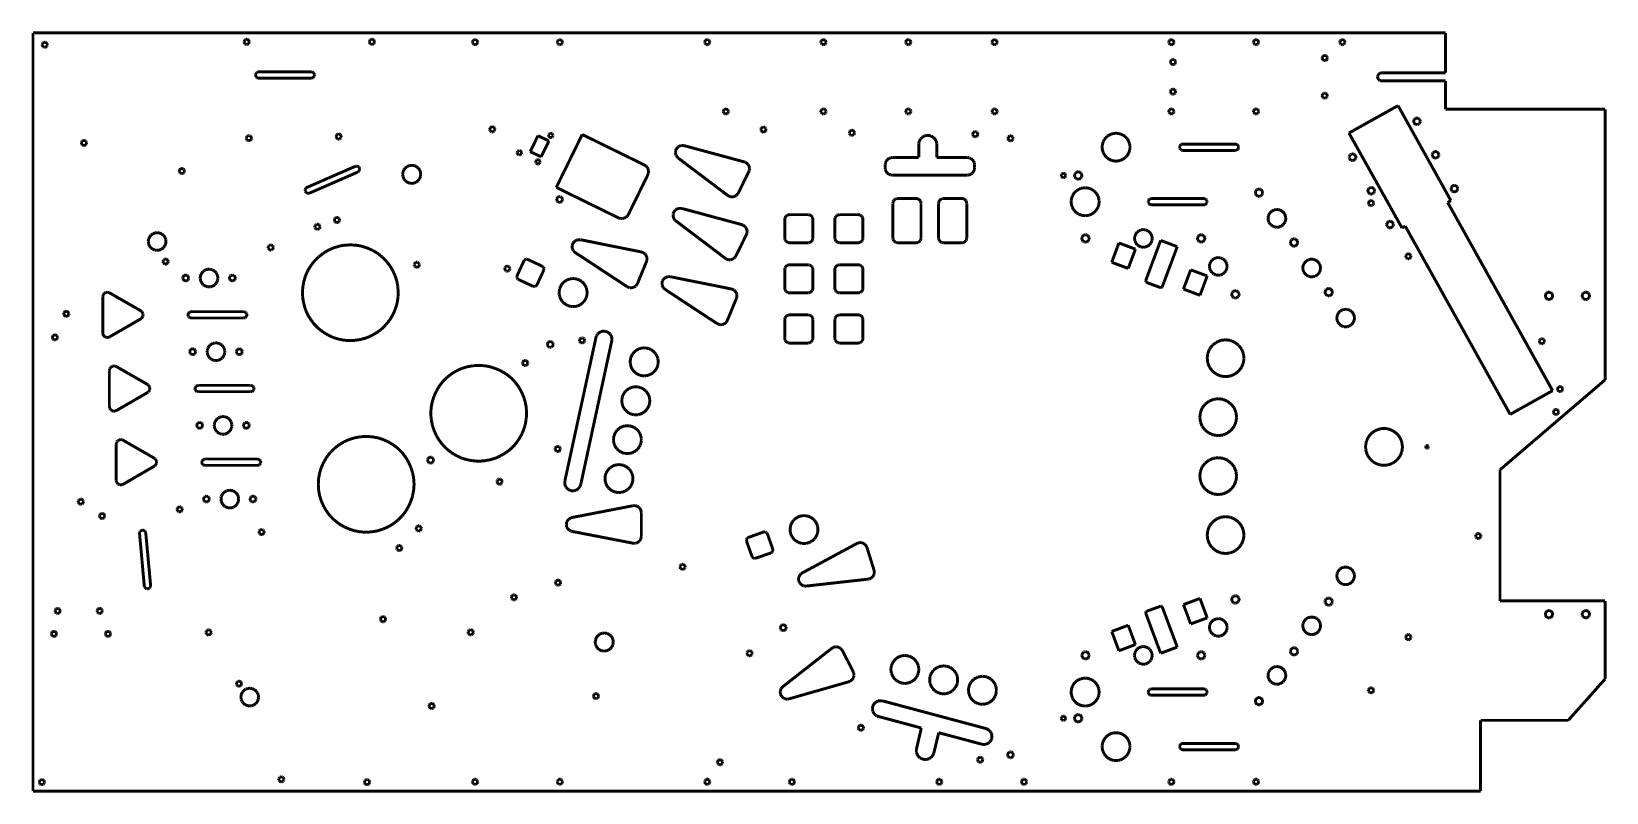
# Model space of a CAD drawing. Extents: x -533 to 536, y -245 to 271.
import ezdxf

# ---------------------------------------------------------------- set-up
doc = ezdxf.new("R2010")
doc.units = 0
doc.layers.add('PROFILEEDGES', color=7, linetype='CONTINUOUS')

msp = doc.modelspace()

# ---------------------------------------------------------------- linework, layer by layer
at = {"layer": 'PROFILEEDGES', "const_width": 2}
for points in [[(-531.6, -244.2), (-531.6, 270.2)], [(-531.6, 270.2), (427, 270.2)], [(427, 270.2), (427, 243.2)], [(-525.3, 262.6), (-525.4, 262.2)], [(-525.4, 262.2), (-525.3, 261.7)], [(-525.1, 263), (-525.3, 262.6)], [(-525.3, 261.7), (-525.1, 261.3)], [(-524.9, 263.4), (-525.1, 263)], [(-525.1, 261.3), (-524.9, 260.9)], [(-524.5, 263.7), (-524.9, 263.4)], [(-524.9, 260.9), (-524.5, 260.7)], [(-524.1, 263.9), (-524.5, 263.7)], [(-524.5, 260.7), (-524.1, 260.5)], [(-523.6, 263.9), (-524.1, 263.9)], [(-524.1, 260.5), (-523.6, 260.4)], [(-523.2, 263.9), (-523.6, 263.9)], [(-523.6, 260.4), (-523.2, 260.5)], [(-522.8, 263.7), (-523.2, 263.9)], [(-523.2, 260.5), (-522.8, 260.7)], [(-522.4, 263.4), (-522.8, 263.7)], [(-522.8, 260.7), (-522.4, 260.9)], [(-522.1, 263), (-522.4, 263.4)], [(-522.4, 260.9), (-522.1, 261.3)], [(-521.9, 262.6), (-522.1, 263)], [(-522.1, 261.3), (-521.9, 261.7)], [(-521.9, 262.2), (-521.9, 262.6)], [(-521.9, 261.7), (-521.9, 262.2)], [(-388.3, 264.6), (-388.4, 264.2)], [(-388.4, 264.2), (-388.3, 263.7)], [(-388.1, 265), (-388.3, 264.6)], [(-388.3, 263.7), (-388.1, 263.3)], [(-387.9, 265.4), (-388.1, 265)], [(-388.1, 263.3), (-387.9, 262.9)], [(-387.5, 265.7), (-387.9, 265.4)], [(-387.9, 262.9), (-387.5, 262.7)], [(-387.1, 265.9), (-387.5, 265.7)], [(-387.5, 262.7), (-387.1, 262.5)], [(-386.6, 265.9), (-387.1, 265.9)], [(-387.1, 262.5), (-386.6, 262.4)], [(-386.2, 265.9), (-386.6, 265.9)], [(-386.6, 262.4), (-386.2, 262.5)], [(-385.8, 265.7), (-386.2, 265.9)], [(-386.2, 262.5), (-385.8, 262.7)], [(-385.4, 265.4), (-385.8, 265.7)], [(-385.8, 262.7), (-385.4, 262.9)], [(-385.1, 265), (-385.4, 265.4)], [(-385.4, 262.9), (-385.1, 263.3)], [(-384.9, 264.6), (-385.1, 265)], [(-385.1, 263.3), (-384.9, 263.7)], [(-384.9, 264.2), (-384.9, 264.6)], [(-384.9, 263.7), (-384.9, 264.2)], [(-303.3, 264.6), (-303.4, 264.2)], [(-303.4, 264.2), (-303.3, 263.7)], [(-303.1, 265), (-303.3, 264.6)], [(-303.3, 263.7), (-303.1, 263.3)], [(-303.1, 265), (-302.9, 265.4)], [(-303.1, 263.3), (-302.9, 262.9)], [(-302.5, 265.7), (-302.9, 265.4)], [(-302.9, 262.9), (-302.5, 262.7)], [(-302.1, 265.9), (-302.5, 265.7)], [(-302.5, 262.7), (-302.1, 262.5)], [(-301.6, 265.9), (-302.1, 265.9)], [(-302.1, 262.5), (-301.6, 262.4)], [(-301.2, 265.9), (-301.6, 265.9)], [(-301.6, 262.4), (-301.2, 262.5)], [(-300.8, 265.7), (-301.2, 265.9)], [(-301.2, 262.5), (-300.8, 262.7)], [(-300.4, 265.4), (-300.8, 265.7)], [(-300.8, 262.7), (-300.4, 262.9)], [(-300.1, 265), (-300.4, 265.4)], [(-300.4, 262.9), (-300.1, 263.3)], [(-299.9, 264.6), (-300.1, 265)], [(-300.1, 263.3), (-299.9, 263.7)], [(-299.9, 264.2), (-299.9, 264.6)], [(-299.9, 263.7), (-299.9, 264.2)], [(-233.1, 264.8), (-233.3, 264.4)], [(-233.3, 264.4), (-233.3, 263.9)], [(-233.3, 263.9), (-233.3, 263.5)], [(-233.3, 263.5), (-233.1, 263.1)], [(-232.8, 265.2), (-233.1, 264.8)], [(-233.1, 263.1), (-232.8, 262.7)], [(-232.5, 265.4), (-232.8, 265.2)], [(-232.8, 262.7), (-232.5, 262.4)], [(-232.1, 265.6), (-232.5, 265.4)], [(-232.5, 262.4), (-232.1, 262.3)], [(-231.6, 265.7), (-232.1, 265.6)], [(-232.1, 262.3), (-231.6, 262.2)], [(-231.1, 265.6), (-231.6, 265.7)], [(-231.6, 262.2), (-231.1, 262.3)], [(-230.7, 265.4), (-231.1, 265.6)], [(-231.1, 262.3), (-230.7, 262.4)], [(-230.4, 265.2), (-230.7, 265.4)], [(-230.7, 262.4), (-230.4, 262.7)], [(-230.1, 264.8), (-230.4, 265.2)], [(-230.4, 262.7), (-230.1, 263.1)], [(-229.9, 264.4), (-230.1, 264.8)], [(-230.1, 263.1), (-229.9, 263.5)], [(-229.8, 263.9), (-229.9, 264.4)], [(-229.9, 263.5), (-229.8, 263.9)], [(-175.6, 264.8), (-175.8, 264.4)], [(-175.8, 264.4), (-175.8, 263.9)], [(-175.8, 263.9), (-175.8, 263.5)], [(-175.8, 263.5), (-175.6, 263.1)], [(-175.3, 265.2), (-175.6, 264.8)], [(-175.6, 263.1), (-175.3, 262.7)], [(-175, 265.4), (-175.3, 265.2)], [(-175.3, 262.7), (-175, 262.4)], [(-174.6, 265.6), (-175, 265.4)], [(-175, 262.4), (-174.6, 262.3)], [(-174.1, 265.7), (-174.6, 265.6)], [(-174.6, 262.3), (-174.1, 262.2)], [(-173.6, 265.6), (-174.1, 265.7)], [(-174.1, 262.2), (-173.6, 262.3)], [(-173.2, 265.4), (-173.6, 265.6)], [(-173.6, 262.3), (-173.2, 262.4)], [(-172.9, 265.2), (-173.2, 265.4)], [(-173.2, 262.4), (-172.9, 262.7)], [(-172.6, 264.8), (-172.9, 265.2)], [(-172.9, 262.7), (-172.6, 263.1)], [(-172.4, 264.4), (-172.6, 264.8)], [(-172.6, 263.1), (-172.4, 263.5)], [(-172.3, 263.9), (-172.4, 264.4)], [(-172.4, 263.5), (-172.3, 263.9)], [(-75.6, 264.8), (-75.8, 264.4)], [(-75.8, 264.4), (-75.8, 263.9)], [(-75.8, 263.9), (-75.8, 263.5)], [(-75.8, 263.5), (-75.6, 263.1)], [(-75.3, 265.2), (-75.6, 264.8)], [(-75.6, 263.1), (-75.3, 262.7)], [(-75, 265.4), (-75.3, 265.2)], [(-75.3, 262.7), (-75, 262.4)], [(-74.6, 265.6), (-75, 265.4)], [(-75, 262.4), (-74.6, 262.3)], [(-74.1, 265.7), (-74.6, 265.6)], [(-74.6, 262.3), (-74.1, 262.2)], [(-73.6, 265.6), (-74.1, 265.7)], [(-74.1, 262.2), (-73.6, 262.3)], [(-73.2, 265.4), (-73.6, 265.6)], [(-73.6, 262.3), (-73.2, 262.4)], [(-72.9, 265.2), (-73.2, 265.4)], [(-73.2, 262.4), (-72.9, 262.7)], [(-72.6, 264.8), (-72.9, 265.2)], [(-72.9, 262.7), (-72.6, 263.1)], [(-72.4, 264.4), (-72.6, 264.8)], [(-72.6, 263.1), (-72.4, 263.5)], [(-72.3, 263.9), (-72.4, 264.4)], [(-72.4, 263.5), (-72.3, 263.9)], [(3.3, 264.8), (3.1, 264.4)], [(3.1, 264.4), (3.1, 263.9)], [(3.1, 263.9), (3.1, 263.5)], [(3.1, 263.5), (3.3, 263.1)], [(3.6, 265.2), (3.3, 264.8)], [(3.3, 263.1), (3.6, 262.7)], [(3.9, 265.4), (3.6, 265.2)], [(3.6, 262.7), (3.9, 262.4)], [(4.4, 265.6), (3.9, 265.4)], [(3.9, 262.4), (4.4, 262.3)], [(4.8, 265.7), (4.4, 265.6)], [(4.4, 262.3), (4.8, 262.2)], [(5.3, 265.6), (4.8, 265.7)], [(4.8, 262.2), (5.3, 262.3)], [(5.7, 265.4), (5.3, 265.6)], [(5.3, 262.3), (5.7, 262.4)], [(6.1, 265.2), (5.7, 265.4)], [(5.7, 262.4), (6.1, 262.7)], [(6.3, 264.8), (6.1, 265.2)], [(6.1, 262.7), (6.3, 263.1)], [(6.5, 264.4), (6.3, 264.8)], [(6.3, 263.1), (6.5, 263.5)], [(6.6, 263.9), (6.5, 264.4)], [(6.5, 263.5), (6.6, 263.9)], [(60.8, 264.8), (60.6, 264.4)], [(60.6, 264.4), (60.6, 263.9)], [(60.6, 263.9), (60.6, 263.5)], [(60.6, 263.5), (60.8, 263.1)], [(61.1, 265.2), (60.8, 264.8)], [(60.8, 263.1), (61.1, 262.7)], [(61.4, 265.4), (61.1, 265.2)], [(61.1, 262.7), (61.4, 262.4)], [(61.9, 265.6), (61.4, 265.4)], [(61.4, 262.4), (61.9, 262.3)], [(62.3, 265.7), (61.9, 265.6)], [(61.9, 262.3), (62.3, 262.2)], [(62.8, 265.6), (62.3, 265.7)], [(62.3, 262.2), (62.8, 262.3)], [(63.2, 265.4), (62.8, 265.6)], [(62.8, 262.3), (63.2, 262.4)], [(63.6, 265.2), (63.2, 265.4)], [(63.2, 262.4), (63.6, 262.7)], [(63.8, 264.8), (63.6, 265.2)], [(63.6, 262.7), (63.8, 263.1)], [(64, 264.4), (63.8, 264.8)], [(63.8, 263.1), (64, 263.5)], [(64.1, 263.9), (64, 264.4)], [(64, 263.5), (64.1, 263.9)], [(119.4, 264.8), (119.2, 264.4)], [(119.2, 264.4), (119.2, 263.9)], [(119.2, 263.9), (119.2, 263.5)], [(119.2, 263.5), (119.4, 263.1)], [(119.7, 265.2), (119.4, 264.8)], [(119.4, 263.1), (119.7, 262.7)], [(120, 265.4), (119.7, 265.2)], [(119.7, 262.7), (120, 262.4)], [(120.4, 265.6), (120, 265.4)], [(120, 262.4), (120.4, 262.3)], [(120.9, 265.7), (120.4, 265.6)], [(120.4, 262.3), (120.9, 262.2)], [(121.4, 265.6), (120.9, 265.7)], [(120.9, 262.2), (121.4, 262.3)], [(121.8, 265.4), (121.4, 265.6)], [(121.4, 262.3), (121.8, 262.4)], [(122.1, 265.2), (121.8, 265.4)], [(121.8, 262.4), (122.1, 262.7)], [(122.4, 264.8), (122.1, 265.2)], [(122.1, 262.7), (122.4, 263.1)], [(122.6, 264.4), (122.4, 264.8)], [(122.4, 263.1), (122.6, 263.5)], [(122.7, 263.9), (122.6, 264.4)], [(122.6, 263.5), (122.7, 263.9)], [(239.4, 264.8), (239.2, 264.4)], [(239.2, 264.4), (239.2, 263.9)], [(239.2, 263.9), (239.2, 263.5)], [(239.2, 263.5), (239.4, 263.1)], [(239.7, 265.2), (239.4, 264.8)], [(239.4, 263.1), (239.7, 262.7)], [(240, 265.4), (239.7, 265.2)], [(239.7, 262.7), (240, 262.4)], [(240.4, 265.6), (240, 265.4)], [(240, 262.4), (240.4, 262.3)], [(240.9, 265.7), (240.4, 265.6)], [(240.4, 262.3), (240.9, 262.2)], [(241.4, 265.6), (240.9, 265.7)], [(240.9, 262.2), (241.4, 262.3)], [(241.8, 265.4), (241.4, 265.6)], [(241.4, 262.3), (241.8, 262.4)], [(242.1, 265.2), (241.8, 265.4)], [(241.8, 262.4), (242.1, 262.7)], [(242.4, 264.8), (242.1, 265.2)], [(242.1, 262.7), (242.4, 263.1)], [(242.6, 264.4), (242.4, 264.8)], [(242.4, 263.1), (242.6, 263.5)], [(242.7, 263.9), (242.6, 264.4)], [(242.6, 263.5), (242.7, 263.9)], [(296.9, 264.8), (296.7, 264.4)], [(296.7, 264.4), (296.7, 263.9)], [(296.7, 263.9), (296.7, 263.5)], [(296.7, 263.5), (296.9, 263.1)], [(297.2, 265.2), (296.9, 264.8)], [(296.9, 263.1), (297.2, 262.7)], [(297.5, 265.4), (297.2, 265.2)], [(297.2, 262.7), (297.5, 262.4)], [(297.9, 265.6), (297.5, 265.4)], [(297.5, 262.4), (297.9, 262.3)], [(298.4, 265.7), (297.9, 265.6)], [(297.9, 262.3), (298.4, 262.2)], [(298.9, 265.6), (298.4, 265.7)], [(298.4, 262.2), (298.9, 262.3)], [(299.3, 265.4), (298.9, 265.6)], [(298.9, 262.3), (299.3, 262.4)], [(299.6, 265.2), (299.3, 265.4)], [(299.3, 262.4), (299.6, 262.7)], [(299.9, 264.8), (299.6, 265.2)], [(299.6, 262.7), (299.9, 263.1)], [(300.1, 264.4), (299.9, 264.8)], [(299.9, 263.1), (300.1, 263.5)], [(300.1, 263.9), (300.1, 264.4)], [(300.1, 263.5), (300.1, 263.9)], [(355.3, 264.4), (355.2, 263.9)], [(355.2, 263.9), (355.3, 263.5)], [(355.5, 264.8), (355.3, 264.4)], [(355.3, 263.5), (355.5, 263.1)], [(355.8, 265.2), (355.5, 264.8)], [(355.5, 263.1), (355.8, 262.7)], [(356.1, 265.4), (355.8, 265.2)], [(355.8, 262.7), (356.1, 262.4)], [(356.5, 265.6), (356.1, 265.4)], [(356.1, 262.4), (356.5, 262.3)], [(357, 265.7), (356.5, 265.6)], [(356.5, 262.3), (357, 262.2)], [(357.5, 265.6), (357, 265.7)], [(357, 262.2), (357.5, 262.3)], [(357.9, 265.4), (357.5, 265.6)], [(357.5, 262.3), (357.9, 262.4)], [(358.2, 265.2), (357.9, 265.4)], [(357.9, 262.4), (358.2, 262.7)], [(358.5, 264.8), (358.2, 265.2)], [(358.2, 262.7), (358.5, 263.1)], [(358.7, 264.4), (358.5, 264.8)], [(358.5, 263.1), (358.7, 263.5)], [(358.7, 263.9), (358.7, 264.4)], [(358.7, 263.5), (358.7, 263.9)], [(240.2, 250.4), (240.3, 250.8)], [(240.3, 249.9), (240.2, 250.4)], [(240.3, 250.8), (240.4, 251.2)], [(240.5, 249.5), (240.3, 249.9)], [(240.4, 251.2), (240.7, 251.6)], [(240.8, 249.1), (240.5, 249.5)], [(240.7, 251.6), (241.1, 251.9)], [(241.2, 248.9), (240.8, 249.1)], [(241.1, 251.9), (241.5, 252.1)], [(241.6, 248.7), (241.2, 248.9)], [(241.5, 252.1), (241.9, 252.2)], [(242, 248.7), (241.6, 248.7)], [(241.9, 252.2), (242.4, 252.1)], [(242.5, 248.8), (242, 248.7)], [(242.4, 252.1), (242.8, 252)], [(242.9, 248.9), (242.5, 248.8)], [(242.8, 252), (243.2, 251.7)], [(243.3, 249.2), (242.9, 248.9)], [(243.2, 251.7), (243.5, 251.3)], [(243.5, 249.6), (243.3, 249.2)], [(243.5, 251.3), (243.7, 250.9)], [(243.7, 250), (243.5, 249.6)], [(243.7, 250.9), (243.7, 250.5)], [(243.7, 250.5), (243.7, 250)], [(343.2, 253.2), (343.3, 253.7)], [(343.3, 252.8), (343.2, 253.2)], [(343.3, 253.7), (343.5, 254.1)], [(343.5, 252.4), (343.3, 252.8)], [(343.5, 254.1), (343.8, 254.5)], [(343.7, 252), (343.5, 252.4)], [(344.1, 251.7), (343.7, 252)], [(343.8, 254.5), (344.1, 254.7)], [(344.1, 254.7), (344.5, 254.9)], [(344.5, 251.5), (344.1, 251.7)], [(344.5, 254.9), (345, 255)], [(345, 251.5), (344.5, 251.5)], [(345, 255), (345.5, 254.9)], [(345.4, 251.5), (345, 251.5)], [(345.9, 251.7), (345.4, 251.5)], [(345.5, 254.9), (345.9, 254.7)], [(345.9, 254.7), (346.2, 254.5)], [(346.2, 252), (345.9, 251.7)], [(346.2, 254.5), (346.5, 254.1)], [(346.5, 252.3), (346.2, 252)], [(346.5, 254.1), (346.7, 253.7)], [(346.7, 252.8), (346.5, 252.3)], [(346.7, 253.7), (346.7, 253.2)], [(346.7, 253.2), (346.7, 252.8)], [(-380.6, 241.7), (-380.5, 242.2)], [(-380.5, 241.1), (-380.6, 241.7)], [(-380.5, 242.2), (-380.3, 242.7)], [(-380.3, 240.6), (-380.5, 241.1)], [(-380.3, 242.7), (-380, 243.2)], [(-380, 240.2), (-380.3, 240.6)], [(-380, 243.2), (-379.5, 243.5)], [(-379.5, 239.8), (-380, 240.2)], [(-379.5, 243.5), (-379, 243.7)], [(-379, 239.6), (-379.5, 239.8)], [(-379, 243.7), (-378.4, 243.8)], [(-378.4, 239.5), (-379, 239.6)], [(-378.4, 243.8), (-342.7, 243.8)], [(-378.4, 239.5), (-342.7, 239.5)], [(-342.7, 243.8), (-342.2, 243.7)], [(-342.2, 239.6), (-342.7, 239.5)], [(-342.2, 243.7), (-341.7, 243.5)], [(-341.7, 239.8), (-342.2, 239.6)], [(-341.7, 243.5), (-341.2, 243.2)], [(-341.2, 240.2), (-341.7, 239.8)], [(-341.2, 243.2), (-340.9, 242.7)], [(-340.9, 240.6), (-341.2, 240.2)], [(-340.9, 242.7), (-340.7, 242.2)], [(-340.7, 241.1), (-340.9, 240.6)], [(-340.7, 242.2), (-340.6, 241.7)], [(-340.6, 241.7), (-340.7, 241.1)], [(380.9, 241), (380.8, 240.4)], [(380.8, 240.4), (380.9, 239.8)], [(381.1, 241.6), (380.9, 241)], [(380.9, 239.8), (381.1, 239.2)], [(381.4, 242.1), (381.1, 241.6)], [(381.1, 239.2), (381.4, 238.7)], [(381.9, 242.6), (381.4, 242.1)], [(381.4, 238.7), (381.9, 238.3)], [(382.4, 242.9), (381.9, 242.6)], [(381.9, 238.3), (382.4, 237.9)], [(383, 243.1), (382.4, 242.9)], [(382.4, 237.9), (383, 237.7)], [(383.6, 243.2), (383, 243.1)], [(383, 237.7), (383.6, 237.7)], [(427, 243.2), (383.6, 243.2)], [(383.6, 237.7), (427, 237.7)], [(427, 237.7), (427, 218.4)], [(240.2, 230.4), (240.3, 230.9)], [(240.3, 230), (240.2, 230.4)], [(240.3, 230.9), (240.5, 231.3)], [(240.5, 229.5), (240.3, 230)], [(240.5, 231.3), (240.7, 231.7)], [(240.7, 229.2), (240.5, 229.5)], [(240.7, 231.7), (241.1, 231.9)], [(241.1, 228.9), (240.7, 229.2)], [(241.1, 231.9), (241.5, 232.1)], [(241.5, 228.7), (241.1, 228.9)], [(241.5, 232.1), (242, 232.2)], [(242, 228.7), (241.5, 228.7)], [(242, 232.2), (242.4, 232.1)], [(242.4, 228.7), (242, 228.7)], [(242.4, 232.1), (242.8, 231.9)], [(242.8, 228.9), (242.4, 228.7)], [(242.8, 231.9), (243.2, 231.7)], [(243.2, 229.2), (242.8, 228.9)], [(243.2, 231.7), (243.5, 231.3)], [(243.5, 229.5), (243.2, 229.2)], [(243.5, 231.3), (243.7, 230.9)], [(243.7, 230), (243.5, 229.5)], [(243.7, 230.9), (243.7, 230.4)], [(243.7, 230.4), (243.7, 230)], [(343.2, 227.7), (343.3, 228.1)], [(343.3, 227.2), (343.2, 227.7)], [(343.3, 228.1), (343.5, 228.6)], [(343.4, 226.8), (343.3, 227.2)], [(343.7, 226.4), (343.4, 226.8)], [(343.5, 228.6), (343.8, 228.9)], [(344.1, 226.1), (343.7, 226.4)], [(343.8, 228.9), (344.2, 229.2)], [(344.5, 226), (344.1, 226.1)], [(344.2, 229.2), (344.6, 229.3)], [(344.9, 225.9), (344.5, 226)], [(344.6, 229.3), (345.1, 229.4)], [(345.4, 225.9), (344.9, 225.9)], [(345.1, 229.4), (345.5, 229.3)], [(345.8, 226.1), (345.4, 225.9)], [(345.5, 229.3), (345.9, 229.1)], [(346.2, 226.3), (345.8, 226.1)], [(345.9, 229.1), (346.3, 228.8)], [(346.5, 226.7), (346.2, 226.3)], [(346.3, 228.8), (346.5, 228.4)], [(346.5, 228.4), (346.7, 228)], [(346.7, 227.1), (346.5, 226.7)], [(346.7, 228), (346.7, 227.6)], [(346.7, 227.6), (346.7, 227.1)], [(-63.1, 217.4), (-63.2, 216.9)], [(-63.2, 216.9), (-63.1, 216.5)], [(-63, 217.8), (-63.1, 217.4)], [(-63.1, 216.5), (-63, 216.1)], [(-62.7, 218.2), (-63, 217.8)], [(-63, 216.1), (-62.7, 215.7)], [(-62.3, 218.4), (-62.7, 218.2)], [(-62.7, 215.7), (-62.3, 215.4)], [(-61.9, 218.6), (-62.3, 218.4)], [(-62.3, 215.4), (-61.9, 215.3)], [(-61.4, 218.7), (-61.9, 218.6)], [(-61.9, 215.3), (-61.4, 215.2)], [(-61, 218.6), (-61.4, 218.7)], [(-61.4, 215.2), (-61, 215.3)], [(-60.6, 218.4), (-61, 218.6)], [(-61, 215.3), (-60.6, 215.4)], [(-60.2, 218.2), (-60.6, 218.4)], [(-60.6, 215.4), (-60.2, 215.7)], [(-59.9, 217.8), (-60.2, 218.2)], [(-60.2, 215.7), (-59.9, 216.1)], [(-59.8, 217.4), (-59.9, 217.8)], [(-59.9, 216.1), (-59.8, 216.5)], [(-59.7, 216.9), (-59.8, 217.4)], [(-59.8, 216.5), (-59.7, 216.9)], [(3.3, 217.8), (3.1, 217.4)], [(3.1, 217.4), (3.1, 216.9)], [(3.1, 216.9), (3.1, 216.5)], [(3.1, 216.5), (3.3, 216.1)], [(3.6, 218.2), (3.3, 217.8)], [(3.3, 216.1), (3.6, 215.7)], [(3.9, 218.4), (3.6, 218.2)], [(3.6, 215.7), (3.9, 215.4)], [(4.4, 218.6), (3.9, 218.4)], [(3.9, 215.4), (4.4, 215.3)], [(4.8, 218.7), (4.4, 218.6)], [(4.4, 215.3), (4.8, 215.2)], [(5.3, 218.6), (4.8, 218.7)], [(4.8, 215.2), (5.3, 215.3)], [(5.7, 218.4), (5.3, 218.6)], [(5.3, 215.3), (5.7, 215.4)], [(6.1, 218.2), (5.7, 218.4)], [(5.7, 215.4), (6.1, 215.7)], [(6.3, 217.8), (6.1, 218.2)], [(6.1, 215.7), (6.3, 216.1)], [(6.5, 217.4), (6.3, 217.8)], [(6.3, 216.1), (6.5, 216.5)], [(6.6, 216.9), (6.5, 217.4)], [(6.5, 216.5), (6.6, 216.9)], [(60.8, 217.8), (60.6, 217.4)], [(60.6, 217.4), (60.6, 216.9)], [(60.6, 216.9), (60.6, 216.5)], [(60.6, 216.5), (60.8, 216.1)], [(61.1, 218.2), (60.8, 217.8)], [(60.8, 216.1), (61.1, 215.7)], [(61.4, 218.4), (61.1, 218.2)], [(61.1, 215.7), (61.4, 215.4)], [(61.9, 218.6), (61.4, 218.4)], [(61.4, 215.4), (61.9, 215.3)], [(62.3, 218.7), (61.9, 218.6)], [(61.9, 215.3), (62.3, 215.2)], [(62.8, 218.6), (62.3, 218.7)], [(62.3, 215.2), (62.8, 215.3)], [(63.2, 218.4), (62.8, 218.6)], [(62.8, 215.3), (63.2, 215.4)], [(63.6, 218.2), (63.2, 218.4)], [(63.2, 215.4), (63.6, 215.7)], [(63.8, 217.8), (63.6, 218.2)], [(63.6, 215.7), (63.8, 216.1)], [(64, 217.4), (63.8, 217.8)], [(63.8, 216.1), (64, 216.5)], [(64.1, 216.9), (64, 217.4)], [(64, 216.5), (64.1, 216.9)], [(119.4, 217.8), (119.2, 217.4)], [(119.2, 217.4), (119.2, 216.9)], [(119.2, 216.9), (119.2, 216.5)], [(119.2, 216.5), (119.4, 216.1)], [(119.7, 218.2), (119.4, 217.8)], [(119.4, 216.1), (119.7, 215.7)], [(120, 218.4), (119.7, 218.2)], [(119.7, 215.7), (120, 215.4)], [(120.4, 218.6), (120, 218.4)], [(120, 215.4), (120.4, 215.3)], [(120.9, 218.7), (120.4, 218.6)], [(120.4, 215.3), (120.9, 215.2)], [(121.4, 218.6), (120.9, 218.7)], [(120.9, 215.2), (121.4, 215.3)], [(121.8, 218.4), (121.4, 218.6)], [(121.4, 215.3), (121.8, 215.4)], [(122.1, 218.2), (121.8, 218.4)], [(121.8, 215.4), (122.1, 215.7)], [(122.4, 217.8), (122.1, 218.2)], [(122.1, 215.7), (122.4, 216.1)], [(122.6, 217.4), (122.4, 217.8)], [(122.4, 216.1), (122.6, 216.5)], [(122.7, 216.9), (122.6, 217.4)], [(122.6, 216.5), (122.7, 216.9)], [(239.4, 217.8), (239.2, 217.4)], [(239.2, 217.4), (239.2, 216.9)], [(239.2, 216.9), (239.2, 216.5)], [(239.2, 216.5), (239.4, 216.1)], [(239.7, 218.2), (239.4, 217.8)], [(239.4, 216.1), (239.7, 215.7)], [(240, 218.4), (239.7, 218.2)], [(239.7, 215.7), (240, 215.4)], [(240.4, 218.6), (240, 218.4)], [(240, 215.4), (240.4, 215.3)], [(240.9, 218.7), (240.4, 218.6)], [(240.4, 215.3), (240.9, 215.2)], [(241.4, 218.6), (240.9, 218.7)], [(240.9, 215.2), (241.4, 215.3)], [(241.8, 218.4), (241.4, 218.6)], [(241.4, 215.3), (241.8, 215.4)], [(242.1, 218.2), (241.8, 218.4)], [(241.8, 215.4), (242.1, 215.7)], [(242.4, 217.8), (242.1, 218.2)], [(242.1, 215.7), (242.4, 216.1)], [(242.6, 217.4), (242.4, 217.8)], [(242.4, 216.1), (242.6, 216.5)], [(242.7, 216.9), (242.6, 217.4)], [(242.6, 216.5), (242.7, 216.9)], [(296.9, 217.8), (296.7, 217.4)], [(296.7, 217.4), (296.7, 216.9)], [(296.7, 216.9), (296.7, 216.5)], [(296.7, 216.5), (296.9, 216.1)], [(297.2, 218.2), (296.9, 217.8)], [(296.9, 216.1), (297.2, 215.7)], [(297.5, 218.4), (297.2, 218.2)], [(297.2, 215.7), (297.5, 215.4)], [(297.9, 218.6), (297.5, 218.4)], [(297.5, 215.4), (297.9, 215.3)], [(298.4, 218.7), (297.9, 218.6)], [(297.9, 215.3), (298.4, 215.2)], [(298.9, 218.6), (298.4, 218.7)], [(298.4, 215.2), (298.9, 215.3)], [(299.3, 218.4), (298.9, 218.6)], [(298.9, 215.3), (299.3, 215.4)], [(299.6, 218.2), (299.3, 218.4)], [(299.3, 215.4), (299.6, 215.7)], [(299.9, 217.8), (299.6, 218.2)], [(299.6, 215.7), (299.9, 216.1)], [(300.1, 217.4), (299.9, 217.8)], [(299.9, 216.1), (300.1, 216.5)], [(300.2, 216.9), (300.1, 217.4)], [(300.1, 216.5), (300.2, 216.9)], [(394.7, 220.9), (361.4, 202.3)], [(430.6, 156.4), (394.7, 220.9)], [(427, 218.4), (535.2, 218.4)], [(535.2, 218.4), (535.2, 34.8)], [(-221.7, 204.8), (-221.6, 205.3)], [(-221.6, 204.4), (-221.7, 204.8)], [(-221.6, 205.3), (-221.5, 205.7)], [(-221.5, 203.9), (-221.6, 204.4)], [(-221.5, 205.7), (-221.2, 206.1)], [(-221.2, 203.6), (-221.5, 203.9)], [(-221.2, 206.1), (-220.8, 206.3)], [(-220.8, 203.3), (-221.2, 203.6)], [(-220.8, 206.3), (-220.4, 206.5)], [(-220.4, 203.1), (-220.8, 203.3)], [(-220.4, 206.5), (-219.9, 206.6)], [(-219.9, 203.1), (-220.4, 203.1)], [(-219.9, 206.6), (-219.5, 206.5)], [(-219.5, 203.1), (-219.9, 203.1)], [(-219.5, 206.5), (-219.1, 206.3)], [(-219.1, 203.3), (-219.5, 203.1)], [(-219.1, 206.3), (-218.7, 206.1)], [(-218.7, 203.6), (-219.1, 203.3)], [(-218.7, 206.1), (-218.4, 205.7)], [(-218.4, 203.9), (-218.7, 203.6)], [(-218.4, 205.7), (-218.3, 205.3)], [(-218.3, 204.4), (-218.4, 203.9)], [(-218.3, 205.3), (-218.2, 204.8)], [(-218.2, 204.8), (-218.3, 204.4)], [(-181, 201.9), (-180.7, 202.1)], [(-180.7, 202.1), (-180.3, 202.2)], [(-180.3, 202.2), (-179.9, 202.1)], [(-179.9, 202.1), (-179.5, 202)], [(-37.7, 204.8), (-37.6, 205.2)], [(-37.6, 204.3), (-37.7, 204.8)], [(-37.6, 205.2), (-37.4, 205.6)], [(-37.5, 203.9), (-37.6, 204.3)], [(-37.2, 203.5), (-37.5, 203.9)], [(-37.4, 205.6), (-37.1, 206)], [(-36.9, 203.2), (-37.2, 203.5)], [(-37.1, 206), (-36.7, 206.2)], [(-36.4, 203), (-36.9, 203.2)], [(-36.7, 206.2), (-36.3, 206.4)], [(-36, 202.9), (-36.4, 203)], [(-36.3, 206.4), (-35.8, 206.4)], [(-35.5, 203), (-36, 202.9)], [(-35.8, 206.4), (-35.4, 206.3)], [(-35.1, 203.1), (-35.5, 203)], [(-35.4, 206.3), (-35, 206.2)], [(-34.7, 203.4), (-35.1, 203.1)], [(-35, 206.2), (-34.6, 205.9)], [(-34.4, 203.7), (-34.7, 203.4)], [(-34.6, 205.9), (-34.4, 205.5)], [(-34.4, 205.5), (-34.2, 205.1)], [(-34.2, 204.2), (-34.4, 203.7)], [(-34.2, 205.1), (-34.2, 204.6)], [(-34.2, 204.6), (-34.2, 204.2)], [(22.4, 202.9), (22.6, 203.3)], [(22.4, 202.4), (22.4, 202.9)], [(22.4, 202), (22.4, 202.4)], [(22.6, 203.3), (22.8, 203.7)], [(22.8, 203.7), (23.2, 204)], [(23.2, 204), (23.6, 204.1)], [(23.6, 204.1), (24.1, 204.2)], [(24.1, 204.2), (24.5, 204.2)], [(24.5, 204.2), (25, 204)], [(25, 204), (25.3, 203.7)], [(25.3, 203.7), (25.6, 203.4)], [(25.6, 203.4), (25.8, 202.9)], [(25.8, 202.9), (25.9, 202.5)], [(25.9, 202.5), (25.8, 202)], [(106.1, 202), (106.3, 202.4)], [(106.3, 202.4), (106.6, 202.8)], [(106.6, 202.8), (107, 203)], [(107, 203), (107.4, 203.2)], [(107.4, 203.2), (107.9, 203.2)], [(107.9, 203.2), (108.3, 203.2)], [(108.3, 203.2), (108.8, 203)], [(108.8, 203), (109.1, 202.7)], [(109.1, 202.7), (109.4, 202.3)], [(109.4, 202.3), (109.5, 201.9)], [(203.3, 202.2), (201.7, 202)], [(204.9, 202), (203.3, 202.2)], [(361.4, 202.3), (397.4, 137.9)], [(405.4, 211), (405.3, 210.4)], [(405.3, 210.4), (405.3, 209.8)], [(405.3, 209.8), (405.5, 209.3)], [(405.7, 211.5), (405.4, 211)], [(405.5, 209.3), (405.8, 208.8)], [(406.1, 211.9), (405.7, 211.5)], [(405.8, 208.8), (406.2, 208.4)], [(406.6, 212.3), (406.1, 211.9)], [(406.2, 208.4), (406.7, 208.1)], [(407.2, 212.4), (406.6, 212.3)], [(406.7, 208.1), (407.3, 208)], [(407.7, 212.4), (407.2, 212.4)], [(407.3, 208), (407.9, 208)], [(408.3, 212.3), (407.7, 212.4)], [(407.9, 208), (408.4, 208.2)], [(408.8, 212), (408.3, 212.3)], [(408.4, 208.2), (408.9, 208.5)], [(409.3, 211.6), (408.8, 212)], [(408.9, 208.5), (409.3, 208.9)], [(409.6, 211.1), (409.3, 211.6)], [(409.3, 208.9), (409.6, 209.4)], [(409.7, 210.6), (409.6, 211.1)], [(409.6, 209.4), (409.8, 210)], [(409.8, 210), (409.7, 210.6)], [(-498.7, 196), (-498.8, 195.6)], [(-498.8, 195.6), (-498.7, 195.1)], [(-498.6, 196.4), (-498.7, 196)], [(-498.7, 195.1), (-498.6, 194.7)], [(-498.3, 196.8), (-498.6, 196.4)], [(-498.6, 194.7), (-498.3, 194.3)], [(-497.9, 197.1), (-498.3, 196.8)], [(-498.3, 194.3), (-497.9, 194.1)], [(-497.5, 197.2), (-497.9, 197.1)], [(-497.9, 194.1), (-497.5, 193.9)], [(-497.1, 197.3), (-497.5, 197.2)], [(-497.5, 193.9), (-497.1, 193.8)], [(-496.6, 197.2), (-497.1, 197.3)], [(-497.1, 193.8), (-496.6, 193.9)], [(-496.2, 197.1), (-496.6, 197.2)], [(-496.6, 193.9), (-496.2, 194.1)], [(-495.8, 196.8), (-496.2, 197.1)], [(-496.2, 194.1), (-495.8, 194.3)], [(-495.5, 196.4), (-495.8, 196.8)], [(-495.8, 194.3), (-495.5, 194.7)], [(-495.4, 196), (-495.5, 196.4)], [(-495.5, 194.7), (-495.4, 195.1)], [(-495.3, 195.6), (-495.4, 196)], [(-495.4, 195.1), (-495.3, 195.6)], [(-386.9, 198.9), (-386.8, 199.3)], [(-386.8, 198.4), (-386.9, 198.9)], [(-386.8, 199.3), (-386.6, 199.7)], [(-386.6, 198), (-386.8, 198.4)], [(-386.6, 199.7), (-386.4, 200.1)], [(-386.4, 197.6), (-386.6, 198)], [(-386.4, 200.1), (-386, 200.4)], [(-386, 197.3), (-386.4, 197.6)], [(-386, 200.4), (-385.6, 200.6)], [(-385.6, 197.2), (-386, 197.3)], [(-385.6, 200.6), (-385.1, 200.6)], [(-385.1, 197.1), (-385.6, 197.2)], [(-385.1, 200.6), (-384.7, 200.6)], [(-384.7, 197.2), (-385.1, 197.1)], [(-384.7, 200.6), (-384.2, 200.4)], [(-384.2, 197.3), (-384.7, 197.2)], [(-384.2, 200.4), (-383.9, 200.1)], [(-383.9, 197.6), (-384.2, 197.3)], [(-383.9, 200.1), (-383.6, 199.7)], [(-383.6, 198), (-383.9, 197.6)], [(-383.6, 199.7), (-383.4, 199.3)], [(-383.4, 198.4), (-383.6, 198)], [(-383.4, 199.3), (-383.4, 198.9)], [(-383.4, 198.9), (-383.4, 198.4)], [(-325.9, 200.4), (-326, 199.9)], [(-326, 199.9), (-325.9, 199.5)], [(-325.7, 200.8), (-325.9, 200.4)], [(-325.9, 199.5), (-325.7, 199)], [(-325.4, 201.2), (-325.7, 200.8)], [(-325.7, 199), (-325.4, 198.7)], [(-325.1, 201.4), (-325.4, 201.2)], [(-325.4, 198.7), (-325.1, 198.4)], [(-324.7, 201.6), (-325.1, 201.4)], [(-325.1, 198.4), (-324.7, 198.2)], [(-324.2, 201.7), (-324.7, 201.6)], [(-324.7, 198.2), (-324.2, 198.2)], [(-323.7, 201.6), (-324.2, 201.7)], [(-324.2, 198.2), (-323.7, 198.2)], [(-323.3, 201.4), (-323.7, 201.6)], [(-323.7, 198.2), (-323.3, 198.4)], [(-323, 201.2), (-323.3, 201.4)], [(-323.3, 198.4), (-323, 198.7)], [(-322.7, 200.8), (-323, 201.2)], [(-323, 198.7), (-322.7, 199)], [(-322.5, 200.4), (-322.7, 200.8)], [(-322.7, 199), (-322.5, 199.5)], [(-322.5, 199.9), (-322.5, 200.4)], [(-322.5, 199.5), (-322.5, 199.9)], [(-188.9, 200.5), (-194.2, 189.7)], [(-181.5, 196.9), (-188.9, 200.5)], [(-186.8, 186.1), (-181.5, 196.9)], [(-181.7, 201), (-181.6, 201.3)], [(-181.7, 200.6), (-181.7, 201)], [(-181.6, 200.2), (-181.7, 200.6)], [(-181.6, 201.3), (-181.3, 201.7)], [(-181.5, 199.8), (-181.6, 200.2)], [(-181.2, 199.5), (-181.5, 199.8)], [(-181.3, 201.7), (-181, 201.9)], [(-180.9, 199.3), (-181.2, 199.5)], [(-180.5, 199.2), (-180.9, 199.3)], [(-180.1, 199.2), (-180.5, 199.2)], [(-179.7, 199.3), (-180.1, 199.2)], [(-179.4, 199.4), (-179.7, 199.3)], [(-179.5, 202), (-179.2, 201.8)], [(-179.1, 199.7), (-179.4, 199.4)], [(-179.2, 201.8), (-179, 201.5)], [(-178.9, 200), (-179.1, 199.7)], [(-179, 201.5), (-178.8, 201.2)], [(-178.7, 200.4), (-178.9, 200)], [(-178.8, 201.2), (-178.7, 200.8)], [(-178.7, 200.8), (-178.7, 200.4)], [(-158.9, 201.3), (-176.5, 165.4)], [(-116.7, 180.6), (-158.9, 201.3)], [(-94.7, 191.9), (-95.2, 191.2)], [(-94.2, 192.6), (-94.7, 191.9)], [(-93.6, 193.1), (-94.2, 192.6)], [(-92.9, 193.5), (-93.6, 193.1)], [(-92.1, 193.8), (-92.9, 193.5)], [(-91.3, 193.9), (-92.1, 193.8)], [(-90.5, 193.9), (-91.3, 193.9)], [(-89.6, 193.7), (-90.5, 193.9)], [(-48.9, 182.7), (-89.6, 193.7)], [(22.6, 201.6), (22.4, 202)], [(22.9, 201.2), (22.6, 201.6)], [(23.3, 200.9), (22.9, 201.2)], [(23.7, 200.8), (23.3, 200.9)], [(24.1, 200.7), (23.7, 200.8)], [(24.6, 200.8), (24.1, 200.7)], [(25, 201), (24.6, 200.8)], [(25.4, 201.2), (25, 201)], [(25.6, 201.6), (25.4, 201.2)], [(25.8, 202), (25.6, 201.6)], [(69.5, 195.4), (69.9, 197)], [(69.5, 193.8), (69.5, 195.4)], [(69.5, 193.8), (69.5, 185.7)], [(69.9, 197), (70.7, 198.3)], [(70.7, 198.3), (71.9, 199.5)], [(71.9, 199.5), (73.3, 200.3)], [(73.3, 200.3), (74.9, 200.7)], [(74.9, 200.7), (76.5, 200.6)], [(76.5, 200.6), (78, 200.2)], [(78, 200.2), (79.4, 199.4)], [(79.4, 199.4), (80.5, 198.2)], [(80.5, 198.2), (81.3, 196.8)], [(81.3, 196.8), (81.7, 195.3)], [(81.7, 195.3), (81.7, 193.7)], [(81.7, 193.7), (81.7, 185.7)], [(106.1, 201.6), (106.1, 202)], [(106.1, 201.1), (106.1, 201.6)], [(106.3, 200.7), (106.1, 201.1)], [(106.5, 200.3), (106.3, 200.7)], [(106.9, 200), (106.5, 200.3)], [(107.3, 199.8), (106.9, 200)], [(107.7, 199.7), (107.3, 199.8)], [(108.2, 199.8), (107.7, 199.7)], [(108.6, 199.9), (108.2, 199.8)], [(109, 200.2), (108.6, 199.9)], [(109.3, 200.6), (109, 200.2)], [(109.5, 201), (109.3, 200.6)], [(109.5, 201.9), (109.6, 201.4)], [(109.6, 201.4), (109.5, 201)], [(130, 198.7), (130.1, 199.1)], [(130.1, 198.2), (130, 198.7)], [(130.1, 199.1), (130.2, 199.6)], [(130.2, 197.8), (130.1, 198.2)], [(130.2, 199.6), (130.5, 199.9)], [(130.5, 197.4), (130.2, 197.8)], [(130.5, 199.9), (130.9, 200.2)], [(130.9, 197.2), (130.5, 197.4)], [(130.9, 200.2), (131.3, 200.4)], [(131.3, 197), (130.9, 197.2)], [(131.3, 200.4), (131.7, 200.4)], [(131.7, 196.9), (131.3, 197)], [(131.7, 200.4), (132.2, 200.4)], [(132.2, 197), (131.7, 196.9)], [(132.2, 200.4), (132.6, 200.2)], [(132.6, 197.2), (132.2, 197)], [(132.6, 200.2), (133, 199.9)], [(133, 197.4), (132.6, 197.2)], [(133, 199.9), (133.3, 199.6)], [(133.3, 197.8), (133, 197.4)], [(133.3, 199.6), (133.4, 199.1)], [(133.4, 198.2), (133.3, 197.8)], [(133.4, 199.1), (133.5, 198.7)], [(133.5, 198.7), (133.4, 198.2)], [(194.2, 195), (193.9, 193.5)], [(193.9, 193.5), (193.9, 191.9)], [(193.9, 191.9), (194.2, 190.4)], [(194.7, 196.5), (194.2, 195)], [(195.4, 197.9), (194.7, 196.5)], [(196.4, 199.1), (195.4, 197.9)], [(197.5, 200.2), (196.4, 199.1)], [(198.8, 201), (197.5, 200.2)], [(200.2, 201.6), (198.8, 201)], [(201.7, 202), (200.2, 201.6)], [(206.4, 201.6), (204.9, 202)], [(207.8, 201), (206.4, 201.6)], [(209.2, 200.2), (207.8, 201)], [(210.3, 199.1), (209.2, 200.2)], [(211.3, 197.9), (210.3, 199.1)], [(212, 196.5), (211.3, 197.9)], [(212.5, 195), (212, 196.5)], [(212.8, 193.5), (212.5, 195)], [(212.5, 190.4), (212.8, 191.9)], [(212.8, 191.9), (212.8, 193.5)], [(246.6, 193.4), (246.5, 193)], [(246.5, 193), (246.5, 192.4)], [(246.5, 192.4), (246.6, 191.9)], [(246.9, 193.9), (246.6, 193.4)], [(246.6, 191.9), (246.9, 191.5)], [(247.2, 194.3), (246.9, 193.9)], [(246.9, 191.5), (247.2, 191.1)], [(247.6, 194.6), (247.2, 194.3)], [(248.1, 194.8), (247.6, 194.6)], [(248.6, 194.8), (248.1, 194.8)], [(284.3, 194.8), (248.6, 194.8)], [(284.9, 194.8), (284.3, 194.8)], [(285.4, 194.6), (284.9, 194.8)], [(285.8, 194.3), (285.4, 194.6)], [(286.1, 193.9), (285.8, 194.3)], [(285.8, 191.1), (286.1, 191.5)], [(286.3, 193.4), (286.1, 193.9)], [(286.1, 191.5), (286.3, 191.9)], [(286.5, 193), (286.3, 193.4)], [(286.3, 191.9), (286.5, 192.4)], [(286.5, 192.4), (286.5, 193)], [(-203.1, 189.2), (-202.9, 189.5)], [(-203.1, 188.8), (-203.1, 189.2)], [(-203, 188.4), (-203.1, 188.8)], [(-202.8, 188), (-203, 188.4)], [(-202.9, 189.5), (-202.7, 189.9)], [(-202.6, 187.8), (-202.8, 188)], [(-202.7, 189.9), (-202.4, 190.1)], [(-202.2, 187.5), (-202.6, 187.8)], [(-202.4, 190.1), (-202.1, 190.3)], [(-201.9, 187.4), (-202.2, 187.5)], [(-202.1, 190.3), (-201.7, 190.4)], [(-201.5, 187.4), (-201.9, 187.4)], [(-201.7, 190.4), (-201.3, 190.4)], [(-201.1, 187.5), (-201.5, 187.4)], [(-201.3, 190.4), (-200.9, 190.2)], [(-200.8, 187.6), (-201.1, 187.5)], [(-200.9, 190.2), (-200.6, 190)], [(-200.5, 187.9), (-200.8, 187.6)], [(-200.6, 190), (-200.3, 189.7)], [(-200.2, 188.2), (-200.5, 187.9)], [(-200.3, 189.7), (-200.2, 189.4)], [(-200.2, 189.4), (-200.1, 189)], [(-200.1, 188.6), (-200.2, 188.2)], [(-200.1, 189), (-200.1, 188.6)], [(-194.2, 189.7), (-186.8, 186.1)], [(-190.5, 183), (-190.4, 183.4)], [(-190.5, 182.6), (-190.5, 183)], [(-190.4, 182.2), (-190.5, 182.6)], [(-190.4, 183.4), (-190.1, 183.7)], [(-190.3, 181.9), (-190.4, 182.2)], [(-190, 181.6), (-190.3, 181.9)], [(-190.1, 183.7), (-189.9, 184)], [(-189.7, 181.4), (-190, 181.6)], [(-189.9, 184), (-189.5, 184.1)], [(-189.3, 181.2), (-189.7, 181.4)], [(-189.5, 184.1), (-189.1, 184.2)], [(-188.9, 181.2), (-189.3, 181.2)], [(-189.1, 184.2), (-188.7, 184.2)], [(-188.5, 181.3), (-188.9, 181.2)], [(-188.7, 184.2), (-188.4, 184.1)], [(-188.2, 181.5), (-188.5, 181.3)], [(-188.4, 184.1), (-188, 183.8)], [(-187.9, 181.7), (-188.2, 181.5)], [(-188, 183.8), (-187.8, 183.6)], [(-187.7, 182.1), (-187.9, 181.7)], [(-187.8, 183.6), (-187.6, 183.2)], [(-187.5, 182.4), (-187.7, 182.1)], [(-187.6, 183.2), (-187.5, 182.8)], [(-187.5, 182.8), (-187.5, 182.4)], [(-95.5, 190.5), (-95.6, 189.7)], [(-95.6, 189.7), (-95.6, 188.9)], [(-95.6, 188.9), (-95.5, 188)], [(-95.2, 191.2), (-95.5, 190.5)], [(-95.5, 188), (-95.3, 187.3)], [(-95.3, 187.3), (-94.9, 186.5)], [(-94.9, 186.5), (-94.4, 185.9)], [(-94.4, 185.9), (-93.8, 185.3)], [(-93.8, 185.3), (-60.1, 159.9)], [(-48.2, 182.5), (-48.9, 182.7)], [(-47.6, 182.1), (-48.2, 182.5)], [(-47, 181.6), (-47.6, 182.1)], [(-46.4, 181.1), (-47, 181.6)], [(-46, 180.4), (-46.4, 181.1)], [(46.7, 180.7), (46.8, 182)], [(46.8, 182), (47.3, 183.2)], [(47.3, 183.2), (48.1, 184.2)], [(48.1, 184.2), (49.2, 185)], [(49.2, 185), (50.4, 185.5)], [(50.4, 185.5), (51.7, 185.7)], [(69.5, 185.7), (51.7, 185.7)], [(102.3, 185.7), (81.7, 185.7)], [(102.3, 185.7), (103.6, 185.5)], [(103.6, 185.5), (104.8, 185)], [(104.8, 185), (105.9, 184.2)], [(105.9, 184.2), (106.7, 183.2)], [(106.7, 183.2), (107.2, 182)], [(107.2, 182), (107.3, 180.7)], [(194.2, 190.4), (194.7, 188.9)], [(194.7, 188.9), (195.4, 187.5)], [(195.4, 187.5), (196.4, 186.3)], [(196.4, 186.3), (197.5, 185.2)], [(197.5, 185.2), (198.8, 184.4)], [(198.8, 184.4), (200.2, 183.7)], [(200.2, 183.7), (201.7, 183.4)], [(201.7, 183.4), (203.3, 183.2)], [(203.3, 183.2), (204.9, 183.4)], [(204.9, 183.4), (206.4, 183.7)], [(206.4, 183.7), (207.8, 184.4)], [(207.8, 184.4), (209.2, 185.2)], [(209.2, 185.2), (210.3, 186.3)], [(210.3, 186.3), (211.3, 187.5)], [(211.3, 187.5), (212, 188.9)], [(212, 188.9), (212.5, 190.4)], [(247.2, 191.1), (247.6, 190.8)], [(247.6, 190.8), (248.1, 190.6)], [(248.1, 190.6), (248.6, 190.5)], [(248.6, 190.5), (284.3, 190.5)], [(284.3, 190.5), (284.9, 190.6)], [(284.9, 190.6), (285.4, 190.8)], [(285.4, 190.8), (285.8, 191.1)], [(361.8, 186.8), (361.6, 186.3)], [(361.6, 186.3), (361.6, 185.7)], [(361.6, 185.7), (361.7, 185.1)], [(361.7, 185.1), (362, 184.6)], [(362.1, 187.3), (361.8, 186.8)], [(362, 184.6), (362.4, 184.2)], [(362.6, 187.7), (362.1, 187.3)], [(362.4, 184.2), (362.9, 183.8)], [(363.1, 188), (362.6, 187.7)], [(362.9, 183.8), (363.4, 183.7)], [(363.7, 188.1), (363.1, 188)], [(363.4, 183.7), (364, 183.6)], [(364.3, 188.1), (363.7, 188.1)], [(364, 183.6), (364.6, 183.7)], [(364.8, 187.9), (364.3, 188.1)], [(364.6, 183.7), (365.1, 184)], [(365.3, 187.6), (364.8, 187.9)], [(365.1, 184), (365.5, 184.4)], [(365.7, 187.1), (365.3, 187.6)], [(365.5, 184.4), (365.9, 184.9)], [(366, 186.6), (365.7, 187.1)], [(365.9, 184.9), (366.1, 185.4)], [(366.1, 186), (366, 186.6)], [(366.1, 185.4), (366.1, 186)], [(418.1, 188.3), (417.9, 187.7)], [(417.9, 187.7), (418, 187.1)], [(418, 187.1), (418.1, 186.6)], [(418.4, 188.8), (418.1, 188.3)], [(418.1, 186.6), (418.4, 186.1)], [(418.8, 189.2), (418.4, 188.8)], [(418.4, 186.1), (418.9, 185.7)], [(419.3, 189.5), (418.8, 189.2)], [(418.9, 185.7), (419.4, 185.4)], [(419.8, 189.7), (419.3, 189.5)], [(419.4, 185.4), (420, 185.3)], [(420.4, 189.7), (419.8, 189.7)], [(420, 185.3), (420.5, 185.3)], [(421, 189.6), (420.4, 189.7)], [(420.5, 185.3), (421.1, 185.4)], [(421.5, 189.3), (421, 189.6)], [(421.1, 185.4), (421.6, 185.8)], [(421.9, 188.9), (421.5, 189.3)], [(421.6, 185.8), (422, 186.2)], [(422.2, 188.4), (421.9, 188.9)], [(422, 186.2), (422.3, 186.7)], [(422.4, 187.9), (422.2, 188.4)], [(422.3, 186.7), (422.4, 187.3)], [(422.4, 187.3), (422.4, 187.9)], [(-432.3, 176.9), (-432.4, 176.5)], [(-432.4, 176.5), (-432.3, 176)], [(-432.1, 177.4), (-432.3, 176.9)], [(-432.3, 176), (-432.1, 175.6)], [(-431.8, 177.7), (-432.1, 177.4)], [(-432.1, 175.6), (-431.8, 175.2)], [(-431.5, 178), (-431.8, 177.7)], [(-431.8, 175.2), (-431.5, 175)], [(-431.1, 178.2), (-431.5, 178)], [(-431.5, 175), (-431.1, 174.8)], [(-430.6, 178.2), (-431.1, 178.2)], [(-431.1, 174.8), (-430.6, 174.7)], [(-430.1, 178.2), (-430.6, 178.2)], [(-430.6, 174.7), (-430.1, 174.8)], [(-429.7, 178), (-430.1, 178.2)], [(-430.1, 174.8), (-429.7, 175)], [(-429.4, 177.7), (-429.7, 178)], [(-429.7, 175), (-429.4, 175.2)], [(-429.1, 177.4), (-429.4, 177.7)], [(-429.4, 175.2), (-429.1, 175.6)], [(-428.9, 176.9), (-429.1, 177.4)], [(-429.1, 175.6), (-428.9, 176)], [(-428.9, 176.5), (-428.9, 176.9)], [(-428.9, 176), (-428.9, 176.5)], [(-312.9, 179.7), (-345.7, 165.4)], [(-344, 161.5), (-311.2, 175.8)], [(-312.4, 179.9), (-312.9, 179.7)], [(-311.9, 179.9), (-312.4, 179.9)], [(-311.4, 179.8), (-311.9, 179.9)], [(-311, 179.6), (-311.4, 179.8)], [(-311.2, 175.8), (-310.8, 176.1)], [(-310.5, 179.3), (-311, 179.6)], [(-310.8, 176.1), (-310.4, 176.5)], [(-310.2, 178.9), (-310.5, 179.3)], [(-310.4, 176.5), (-310.1, 176.9)], [(-310, 178.4), (-310.2, 178.9)], [(-310.1, 176.9), (-310, 177.4)], [(-309.9, 177.9), (-310, 178.4)], [(-310, 177.4), (-309.9, 177.9)], [(-280.8, 174.3), (-280.5, 175.9)], [(-280.5, 172.7), (-280.8, 174.3)], [(-280.5, 175.9), (-279.9, 177.4)], [(-279.9, 171.2), (-280.5, 172.7)], [(-279.9, 177.4), (-279, 178.6)], [(-279, 169.9), (-279.9, 171.2)], [(-279, 178.6), (-277.7, 179.6)], [(-277.7, 179.6), (-276.2, 180.2)], [(-276.2, 180.2), (-274.6, 180.4)], [(-274.6, 180.4), (-273, 180.2)], [(-273, 180.2), (-271.5, 179.6)], [(-271.5, 179.6), (-270.3, 178.6)], [(-270.3, 178.6), (-269.3, 177.4)], [(-269.3, 171.2), (-270.3, 169.9)], [(-269.3, 177.4), (-268.7, 175.9)], [(-268.7, 172.7), (-269.3, 171.2)], [(-268.7, 175.9), (-268.5, 174.3)], [(-268.5, 174.3), (-268.7, 172.7)], [(-127.6, 147), (-114.4, 173.9)], [(-116.7, 180.6), (-115.6, 179.9)], [(-115.6, 179.9), (-114.7, 178.9)], [(-114.7, 178.9), (-114.2, 177.8)], [(-114, 175.2), (-114.4, 173.9)], [(-114.2, 177.8), (-113.9, 176.5)], [(-113.9, 176.5), (-114, 175.2)], [(-53, 161.6), (-45.9, 176)], [(-45.7, 179.7), (-46, 180.4)], [(-45.9, 176), (-45.6, 176.7)], [(-45.5, 179), (-45.7, 179.7)], [(-45.6, 176.7), (-45.5, 177.5)], [(-45.4, 178.2), (-45.5, 179)], [(-45.5, 177.5), (-45.4, 178.2)], [(46.7, 180.7), (46.7, 178.7)], [(46.8, 177.4), (46.7, 178.7)], [(47.3, 176.2), (46.8, 177.4)], [(48.1, 175.1), (47.3, 176.2)], [(49.2, 174.3), (48.1, 175.1)], [(50.4, 173.9), (49.2, 174.3)], [(51.7, 173.7), (50.4, 173.9)], [(51.7, 173.7), (102.3, 173.7)], [(103.6, 173.9), (102.3, 173.7)], [(104.8, 174.3), (103.6, 173.9)], [(105.9, 175.1), (104.8, 174.3)], [(106.7, 176.2), (105.9, 175.1)], [(107.2, 177.4), (106.7, 176.2)], [(107.3, 178.7), (107.2, 177.4)], [(107.3, 178.7), (107.3, 180.7)], [(166.2, 173.8), (166.3, 174.1)], [(166.2, 173.4), (166.2, 173.8)], [(166.2, 173), (166.2, 173.4)], [(166.4, 172.7), (166.2, 173)], [(166.3, 174.1), (166.5, 174.5)], [(166.7, 172.4), (166.4, 172.7)], [(166.5, 174.5), (166.8, 174.7)], [(167, 172.1), (166.7, 172.4)], [(166.8, 174.7), (167.2, 174.9)], [(167.4, 172), (167, 172.1)], [(167.2, 174.9), (167.6, 175)], [(167.8, 172), (167.4, 172)], [(167.6, 175), (168, 174.9)], [(168.1, 172.1), (167.8, 172)], [(168, 174.9), (168.3, 174.8)], [(168.5, 172.2), (168.1, 172.1)], [(168.3, 174.8), (168.7, 174.6)], [(168.8, 172.5), (168.5, 172.2)], [(168.7, 174.6), (168.9, 174.3)], [(169, 172.8), (168.8, 172.5)], [(168.9, 174.3), (169.1, 174)], [(169.1, 173.2), (169, 172.8)], [(169.1, 174), (169.2, 173.6)], [(169.2, 173.6), (169.1, 173.2)], [(175.3, 174.4), (175.2, 173.8)], [(175.2, 173.8), (175.2, 173.2)], [(175.2, 173.2), (175.3, 172.6)], [(175.6, 174.9), (175.3, 174.4)], [(175.3, 172.6), (175.6, 172.1)], [(176, 175.3), (175.6, 174.9)], [(175.6, 172.1), (176, 171.6)], [(176.5, 175.7), (176, 175.3)], [(176, 171.6), (176.5, 171.3)], [(177, 175.9), (176.5, 175.7)], [(176.5, 171.3), (177, 171.1)], [(177.7, 176), (177, 175.9)], [(177, 171.1), (177.7, 171)], [(178.3, 175.9), (177.7, 176)], [(177.7, 171), (178.3, 171.1)], [(178.8, 175.7), (178.3, 175.9)], [(178.3, 171.1), (178.8, 171.3)], [(179.3, 175.3), (178.8, 175.7)], [(178.8, 171.3), (179.3, 171.6)], [(179.7, 174.9), (179.3, 175.3)], [(179.3, 171.6), (179.7, 172.1)], [(180, 174.4), (179.7, 174.9)], [(179.7, 172.1), (180, 172.6)], [(180.1, 173.8), (180, 174.4)], [(180, 172.6), (180.1, 173.2)], [(180.1, 173.2), (180.1, 173.8)], [(-346.7, 164.4), (-346.9, 163.9)], [(-346.9, 163.9), (-346.9, 163.4)], [(-346.9, 163.4), (-346.9, 162.9)], [(-346.9, 162.9), (-346.6, 162.4)], [(-346.5, 164.8), (-346.7, 164.4)], [(-346.6, 162.4), (-346.3, 162)], [(-346.1, 165.2), (-346.5, 164.8)], [(-346.3, 162), (-345.9, 161.7)], [(-345.7, 165.4), (-346.1, 165.2)], [(-345.9, 161.7), (-345.5, 161.4)], [(-345.5, 161.4), (-345, 161.3)], [(-345, 161.3), (-344.5, 161.4)], [(-344.5, 161.4), (-344, 161.5)], [(-277.7, 169), (-279, 169.9)], [(-276.2, 168.3), (-277.7, 169)], [(-274.6, 168.1), (-276.2, 168.3)], [(-273, 168.3), (-274.6, 168.1)], [(-271.5, 169), (-273, 168.3)], [(-270.3, 169.9), (-271.5, 169)], [(-176.5, 165.4), (-134.3, 144.7)], [(-60.1, 159.9), (-59.5, 159.5)], [(-59.5, 159.5), (-58.8, 159.2)], [(-55.8, 159.2), (-55.1, 159.5)], [(-55.1, 159.5), (-54.4, 159.9)], [(-54.4, 159.9), (-53.9, 160.4)], [(-53.9, 160.4), (-53.4, 160.9)], [(-53.4, 160.9), (-53, 161.6)], [(173.7, 159.5), (173.2, 158)], [(174.4, 160.9), (173.7, 159.5)], [(175.4, 162.1), (174.4, 160.9)], [(176.5, 163.2), (175.4, 162.1)], [(177.9, 164), (176.5, 163.2)], [(179.3, 164.7), (177.9, 164)], [(180.8, 165), (179.3, 164.7)], [(182.4, 165.2), (180.8, 165)], [(184, 165), (182.4, 165.2)], [(185.5, 164.7), (184, 165)], [(186.9, 164), (185.5, 164.7)], [(188.2, 163.2), (186.9, 164)], [(189.3, 162.1), (188.2, 163.2)], [(190.3, 160.9), (189.3, 162.1)], [(191.1, 159.5), (190.3, 160.9)], [(191.6, 158), (191.1, 159.5)], [(298, 162.7), (297.9, 162.1)], [(297.9, 162.1), (297.9, 161.5)], [(297.9, 161.5), (298, 160.9)], [(298.3, 163.2), (298, 162.7)], [(298, 160.9), (298.3, 160.4)], [(298.7, 163.7), (298.3, 163.2)], [(298.3, 160.4), (298.7, 160)], [(299.2, 164), (298.7, 163.7)], [(298.7, 160), (299.2, 159.6)], [(299.7, 164.2), (299.2, 164)], [(299.2, 159.6), (299.7, 159.4)], [(300.4, 164.3), (299.7, 164.2)], [(299.7, 159.4), (300.4, 159.3)], [(301, 164.2), (300.4, 164.3)], [(300.4, 159.3), (301, 159.4)], [(301.5, 164), (301, 164.2)], [(301, 159.4), (301.5, 159.6)], [(302, 163.7), (301.5, 164)], [(301.5, 159.6), (302, 160)], [(302.4, 163.2), (302, 163.7)], [(302, 160), (302.4, 160.4)], [(302.7, 162.7), (302.4, 163.2)], [(302.4, 160.4), (302.7, 160.9)], [(302.8, 162.1), (302.7, 162.7)], [(302.7, 160.9), (302.8, 161.5)], [(302.8, 161.5), (302.8, 162.1)], [(374.5, 164.1), (374.3, 163.6)], [(374.3, 163.6), (374.3, 163)], [(374.3, 163), (374.4, 162.4)], [(374.4, 162.4), (374.6, 161.9)], [(374.8, 164.6), (374.5, 164.1)], [(374.6, 161.9), (375, 161.5)], [(375.2, 165), (374.8, 164.6)], [(375, 161.5), (375.5, 161.1)], [(375.8, 165.3), (375.2, 165)], [(375.5, 161.1), (376.1, 160.9)], [(376.3, 165.4), (375.8, 165.3)], [(376.1, 160.9), (376.7, 160.9)], [(376.9, 165.4), (376.3, 165.4)], [(376.7, 160.9), (377.2, 161)], [(377.5, 165.2), (376.9, 165.4)], [(377.2, 161), (377.8, 161.3)], [(378, 164.9), (377.5, 165.2)], [(377.8, 161.3), (378.2, 161.7)], [(378.4, 164.4), (378, 164.9)], [(378.2, 161.7), (378.5, 162.2)], [(378.6, 163.9), (378.4, 164.4)], [(378.5, 162.2), (378.7, 162.7)], [(378.7, 163.3), (378.6, 163.9)], [(378.7, 162.7), (378.7, 163.3)], [(430.8, 165.2), (430.7, 164.6)], [(430.7, 164.6), (430.8, 164)], [(431, 165.7), (430.8, 165.2)], [(430.8, 164), (431, 163.5)], [(431.4, 166.2), (431, 165.7)], [(431, 163.5), (431.3, 163)], [(431.3, 163), (431.8, 162.6)], [(431.5, 166.3), (431.4, 166.2)], [(431.9, 166.5), (431.5, 166.3)], [(431.8, 162.6), (432.3, 162.4)], [(432.4, 166.7), (431.9, 166.5)], [(432.3, 162.4), (432.9, 162.3)], [(433, 166.8), (432.4, 166.7)], [(432.9, 162.3), (433.5, 162.4)], [(433.6, 166.7), (433, 166.8)], [(433.5, 162.4), (434.1, 162.6)], [(434.1, 166.5), (433.6, 166.7)], [(434.6, 166.1), (434.1, 166.5)], [(434.1, 162.6), (434.4, 162.8)], [(434.4, 162.8), (434.5, 162.9)], [(434.5, 162.9), (434.9, 163.4)], [(434.9, 165.7), (434.6, 166.1)], [(435.1, 165.1), (434.9, 165.7)], [(434.9, 163.4), (435.1, 163.9)], [(435.2, 164.5), (435.1, 165.1)], [(435.1, 163.9), (435.2, 164.5)], [(-176, 158.1), (-176.2, 157.7)], [(-176.2, 157.7), (-176.2, 157.2)], [(-176.2, 157.2), (-176.2, 156.7)], [(-176.2, 156.7), (-176, 156.2)], [(-175.7, 158.6), (-176, 158.1)], [(-176, 156.2), (-175.7, 155.8)], [(-175.3, 158.9), (-175.7, 158.6)], [(-175.7, 155.8), (-175.3, 155.5)], [(-174.8, 159.1), (-175.3, 158.9)], [(-175.3, 155.5), (-174.8, 155.3)], [(-174.3, 159.1), (-174.8, 159.1)], [(-174.8, 155.3), (-174.3, 155.2)], [(-173.7, 159.1), (-174.3, 159.1)], [(-174.3, 155.2), (-173.7, 155.3)], [(-173.3, 158.9), (-173.7, 159.1)], [(-173.7, 155.3), (-173.3, 155.5)], [(-172.9, 158.6), (-173.3, 158.9)], [(-173.3, 155.5), (-172.9, 155.8)], [(-172.6, 158.1), (-172.9, 158.6)], [(-172.9, 155.8), (-172.6, 156.2)], [(-172.4, 157.7), (-172.6, 158.1)], [(-172.6, 156.2), (-172.4, 156.7)], [(-172.3, 157.2), (-172.4, 157.7)], [(-172.4, 156.7), (-172.3, 157.2)], [(-96.8, 148.6), (-96.3, 149.3)], [(-96.3, 149.3), (-95.8, 149.9)], [(-95.8, 149.9), (-95.2, 150.4)], [(-95.2, 150.4), (-94.5, 150.8)], [(-94.5, 150.8), (-93.7, 151.1)], [(-93.7, 151.1), (-92.9, 151.2)], [(-92.9, 151.2), (-92.1, 151.2)], [(-92.1, 151.2), (-91.2, 151.1)], [(-91.2, 151.1), (-50.5, 140.1)], [(-58.8, 159.2), (-58.1, 159)], [(-58.1, 159), (-57.3, 158.9)], [(-57.3, 158.9), (-56.5, 159)], [(-56.5, 159), (-55.8, 159.2)], [(51.9, 154.7), (52, 155.2)], [(51.9, 131), (51.9, 154.7)], [(52, 155.2), (52.1, 155.8)], [(52.1, 155.8), (52.4, 156.3)], [(52.4, 156.3), (52.7, 156.7)], [(52.7, 156.7), (53.1, 157.1)], [(53.1, 157.1), (53.5, 157.4)], [(53.5, 157.4), (54, 157.7)], [(54, 157.7), (54.6, 157.8)], [(54.6, 157.8), (55.1, 157.8)], [(55.1, 157.8), (67.8, 157.8)], [(67.8, 157.8), (68.4, 157.8)], [(68.4, 157.8), (68.9, 157.7)], [(68.9, 157.7), (69.4, 157.4)], [(69.4, 157.4), (69.8, 157.1)], [(69.8, 157.1), (70.2, 156.7)], [(70.2, 156.7), (70.6, 156.3)], [(70.6, 156.3), (70.8, 155.8)], [(70.8, 155.8), (70.9, 155.2)], [(70.9, 155.2), (71, 154.7)], [(71, 154.7), (71, 131)], [(82.9, 154.7), (83, 155.2)], [(82.9, 131), (82.9, 154.7)], [(83, 155.2), (83.1, 155.8)], [(83.1, 155.8), (83.4, 156.3)], [(83.4, 156.3), (83.7, 156.7)], [(83.7, 156.7), (84.1, 157.1)], [(84.1, 157.1), (84.5, 157.4)], [(84.5, 157.4), (85, 157.7)], [(85, 157.7), (85.6, 157.8)], [(85.6, 157.8), (86.1, 157.8)], [(86.1, 157.8), (98.8, 157.8)], [(98.8, 157.8), (99.4, 157.8)], [(99.4, 157.8), (99.9, 157.7)], [(99.9, 157.7), (100.4, 157.4)], [(100.4, 157.4), (100.8, 157.1)], [(100.8, 157.1), (101.2, 156.7)], [(101.2, 156.7), (101.6, 156.3)], [(101.6, 156.3), (101.8, 155.8)], [(101.8, 155.8), (101.9, 155.2)], [(101.9, 155.2), (102, 154.7)], [(102, 154.7), (102, 131)], [(173.2, 158), (172.9, 156.5)], [(172.9, 156.5), (172.9, 154.9)], [(172.9, 154.9), (173.2, 153.4)], [(173.2, 153.4), (173.7, 151.9)], [(173.7, 151.9), (174.4, 150.5)], [(174.4, 150.5), (175.4, 149.3)], [(175.4, 149.3), (176.5, 148.2)], [(188.2, 148.2), (189.3, 149.3)], [(189.3, 149.3), (190.3, 150.5)], [(190.3, 150.5), (191.1, 151.9)], [(191.1, 151.9), (191.6, 153.4)], [(191.8, 156.5), (191.6, 158)], [(191.6, 153.4), (191.8, 154.9)], [(191.8, 154.9), (191.8, 156.5)], [(225.3, 156.4), (225.2, 156)], [(225.2, 156), (225.2, 155.4)], [(225.2, 155.4), (225.3, 154.9)], [(225.6, 156.9), (225.3, 156.4)], [(225.3, 154.9), (225.6, 154.5)], [(225.9, 157.3), (225.6, 156.9)], [(225.6, 154.5), (225.9, 154.1)], [(226.3, 157.6), (225.9, 157.3)], [(225.9, 154.1), (226.3, 153.8)], [(226.8, 157.7), (226.3, 157.6)], [(226.3, 153.8), (226.8, 153.6)], [(227.3, 157.8), (226.8, 157.7)], [(226.8, 153.6), (227.3, 153.5)], [(263, 157.8), (227.3, 157.8)], [(227.3, 153.5), (263, 153.5)], [(263.6, 157.7), (263, 157.8)], [(263, 153.5), (263.6, 153.6)], [(264, 157.6), (263.6, 157.7)], [(263.6, 153.6), (264, 153.8)], [(264.4, 157.3), (264, 157.6)], [(264, 153.8), (264.4, 154.1)], [(264.8, 156.9), (264.4, 157.3)], [(264.4, 154.1), (264.8, 154.5)], [(265, 156.4), (264.8, 156.9)], [(264.8, 154.5), (265, 154.9)], [(265.1, 156), (265, 156.4)], [(265, 154.9), (265.1, 155.4)], [(265.1, 155.4), (265.1, 156)], [(308.5, 148.8), (307.7, 148)], [(309.4, 149.5), (308.5, 148.8)], [(310.3, 150), (309.4, 149.5)], [(311.4, 150.3), (310.3, 150)], [(312.5, 150.4), (311.4, 150.3)], [(313.6, 150.3), (312.5, 150.4)], [(314.7, 150), (313.6, 150.3)], [(315.7, 149.5), (314.7, 150)], [(316.6, 148.8), (315.7, 149.5)], [(317.3, 148), (316.6, 148.8)], [(374.9, 155.6), (374.7, 155.2)], [(374.7, 154.7), (374.7, 155.2)], [(374.7, 154.7), (374.7, 154.3)], [(374.7, 154.3), (374.9, 153.8)], [(375.2, 156), (374.9, 155.6)], [(374.9, 153.8), (375.2, 153.5)], [(375.5, 156.2), (375.2, 156)], [(375.2, 153.5), (375.5, 153.2)], [(375.9, 156.4), (375.5, 156.2)], [(375.5, 153.2), (375.9, 153)], [(376.4, 156.5), (375.9, 156.4)], [(375.9, 153), (376.4, 153)], [(376.9, 156.4), (376.4, 156.5)], [(376.4, 153), (376.9, 153)], [(377.3, 156.2), (376.9, 156.4)], [(376.9, 153), (377.3, 153.2)], [(377.6, 156), (377.3, 156.2)], [(377.3, 153.2), (377.6, 153.5)], [(377.9, 155.6), (377.6, 156)], [(377.6, 153.5), (377.9, 153.8)], [(378.1, 155.2), (377.9, 155.6)], [(377.9, 153.8), (378.1, 154.3)], [(378.2, 154.7), (378.1, 155.2)], [(378.1, 154.3), (378.2, 154.7)], [(430.6, 156.4), (428.4, 155.2)], [(499.6, 27.5), (428.4, 155.2)], [(-340.3, 139.1), (-340.1, 139.5)], [(-340.3, 138.7), (-340.3, 139.1)], [(-340.3, 138.2), (-340.3, 138.7)], [(-340.1, 137.8), (-340.3, 138.2)], [(-340.1, 139.5), (-339.8, 139.9)], [(-339.8, 139.9), (-339.4, 140.2)], [(-339.4, 140.2), (-339, 140.4)], [(-339, 140.4), (-338.6, 140.4)], [(-338.6, 140.4), (-338.1, 140.4)], [(-338.1, 140.4), (-337.7, 140.2)], [(-337.7, 140.2), (-337.3, 139.9)], [(-337.3, 139.9), (-337.1, 139.5)], [(-337.1, 139.5), (-336.9, 139.1)], [(-336.9, 138.2), (-337.1, 137.8)], [(-336.9, 139.1), (-336.8, 138.7)], [(-336.8, 138.7), (-336.9, 138.2)], [(-327.1, 143.2), (-327, 143.7)], [(-327, 142.8), (-327.1, 143.2)], [(-327, 143.7), (-326.9, 144.1)], [(-326.9, 142.4), (-327, 142.8)], [(-326.9, 144.1), (-326.6, 144.5)], [(-326.6, 142), (-326.9, 142.4)], [(-326.6, 144.5), (-326.2, 144.8)], [(-326.2, 141.7), (-326.6, 142)], [(-326.2, 144.8), (-325.8, 144.9)], [(-325.8, 141.6), (-326.2, 141.7)], [(-325.8, 144.9), (-325.4, 145)], [(-325.4, 141.5), (-325.8, 141.6)], [(-325.4, 145), (-324.9, 144.9)], [(-324.9, 141.6), (-325.4, 141.5)], [(-324.9, 144.9), (-324.5, 144.8)], [(-324.5, 141.7), (-324.9, 141.6)], [(-324.5, 144.8), (-324.1, 144.5)], [(-324.1, 142), (-324.5, 141.7)], [(-324.1, 144.5), (-323.8, 144.1)], [(-323.8, 142.4), (-324.1, 142)], [(-323.8, 144.1), (-323.7, 143.7)], [(-323.7, 142.8), (-323.8, 142.4)], [(-323.7, 143.7), (-323.6, 143.2)], [(-323.6, 143.2), (-323.7, 142.8)], [(-133.1, 144.3), (-134.3, 144.7)], [(-131.8, 144.2), (-133.1, 144.3)], [(-130.5, 144.5), (-131.8, 144.2)], [(-129.3, 145.1), (-130.5, 144.5)], [(-128.3, 145.9), (-129.3, 145.1)], [(-127.6, 147), (-128.3, 145.9)], [(-97.2, 147), (-97.1, 147.8)], [(-97.2, 146.2), (-97.2, 147)], [(-97.1, 145.4), (-97.2, 146.2)], [(-97.1, 147.8), (-96.8, 148.6)], [(-96.9, 144.6), (-97.1, 145.4)], [(-96.5, 143.9), (-96.9, 144.6)], [(-96, 143.2), (-96.5, 143.9)], [(-95.4, 142.7), (-96, 143.2)], [(-61.7, 117.2), (-95.4, 142.7)], [(-50.5, 140.1), (-49.8, 139.8)], [(-49.8, 139.8), (-49.2, 139.4)], [(-49.2, 139.4), (-48.6, 139)], [(-48.6, 139), (-48, 138.4)], [(-48, 138.4), (-47.6, 137.8)], [(-21.4, 144.3), (-21.5, 143.7)], [(-21.5, 143.7), (-21.5, 131)], [(-21.3, 144.8), (-21.4, 144.3)], [(-21, 145.3), (-21.3, 144.8)], [(-20.7, 145.8), (-21, 145.3)], [(-20.3, 146.2), (-20.7, 145.8)], [(-19.9, 146.5), (-20.3, 146.2)], [(-19.4, 146.7), (-19.9, 146.5)], [(-18.8, 146.8), (-19.4, 146.7)], [(-18.3, 146.9), (-18.8, 146.8)], [(-5.6, 146.9), (-18.3, 146.9)], [(-5, 146.8), (-5.6, 146.9)], [(-4.5, 146.7), (-5, 146.8)], [(-4, 146.5), (-4.5, 146.7)], [(-3.5, 146.2), (-4, 146.5)], [(-3.1, 145.8), (-3.5, 146.2)], [(-2.8, 145.3), (-3.1, 145.8)], [(-2.6, 144.8), (-2.8, 145.3)], [(-2.5, 144.3), (-2.6, 144.8)], [(-2.4, 143.7), (-2.5, 144.3)], [(-2.4, 131), (-2.4, 143.7)], [(12.6, 144.3), (12.5, 143.7)], [(12.5, 143.7), (12.5, 131)], [(12.7, 144.8), (12.6, 144.3)], [(13, 145.3), (12.7, 144.8)], [(13.3, 145.8), (13, 145.3)], [(13.7, 146.2), (13.3, 145.8)], [(14.1, 146.5), (13.7, 146.2)], [(14.6, 146.7), (14.1, 146.5)], [(15.2, 146.8), (14.6, 146.7)], [(15.7, 146.9), (15.2, 146.8)], [(28.4, 146.9), (15.7, 146.9)], [(29, 146.8), (28.4, 146.9)], [(29.5, 146.7), (29, 146.8)], [(30, 146.5), (29.5, 146.7)], [(30.5, 146.2), (30, 146.5)], [(30.9, 145.8), (30.5, 146.2)], [(31.2, 145.3), (30.9, 145.8)], [(31.4, 144.8), (31.2, 145.3)], [(31.5, 144.3), (31.4, 144.8)], [(31.6, 143.7), (31.5, 144.3)], [(31.6, 131), (31.6, 143.7)], [(176.5, 148.2), (177.9, 147.3)], [(177.9, 147.3), (179.3, 146.7)], [(179.3, 146.7), (180.8, 146.3)], [(180.8, 146.3), (182.4, 146.2)], [(182.4, 146.2), (184, 146.3)], [(184, 146.3), (185.5, 146.7)], [(185.5, 146.7), (186.9, 147.3)], [(186.9, 147.3), (188.2, 148.2)], [(306.7, 146), (306.5, 144.9)], [(306.5, 144.9), (306.5, 143.8)], [(306.5, 143.8), (306.7, 142.8)], [(307.1, 147.1), (306.7, 146)], [(306.7, 142.8), (307.1, 141.7)], [(307.7, 148), (307.1, 147.1)], [(307.1, 141.7), (307.7, 140.8)], [(307.7, 140.8), (308.5, 140)], [(308.5, 140), (309.4, 139.3)], [(309.4, 139.3), (310.3, 138.8)], [(310.3, 138.8), (311.4, 138.5)], [(311.4, 138.5), (312.5, 138.4)], [(312.5, 138.4), (313.6, 138.5)], [(313.6, 138.5), (314.7, 138.8)], [(314.7, 138.8), (315.7, 139.3)], [(315.7, 139.3), (316.6, 140)], [(316.6, 140), (317.3, 140.8)], [(317.9, 147.1), (317.3, 148)], [(317.3, 140.8), (317.9, 141.7)], [(318.3, 146), (317.9, 147.1)], [(317.9, 141.7), (318.3, 142.8)], [(318.5, 144.9), (318.3, 146)], [(318.3, 142.8), (318.5, 143.8)], [(318.5, 143.8), (318.5, 144.9)], [(387.2, 141), (387, 140.4)], [(387, 140.4), (387.1, 139.9)], [(387.1, 139.9), (387.2, 139.3)], [(387.5, 141.5), (387.2, 141)], [(387.2, 139.3), (387.5, 138.8)], [(387.9, 142), (387.5, 141.5)], [(387.5, 138.8), (388, 138.4)], [(388.4, 142.3), (387.9, 142)], [(388, 138.4), (388.5, 138.1)], [(388.9, 142.4), (388.4, 142.3)], [(388.5, 138.1), (389.1, 138)], [(389.5, 142.5), (388.9, 142.4)], [(389.1, 138), (389.6, 138)], [(390.1, 142.3), (389.5, 142.5)], [(389.6, 138), (390.2, 138.2)], [(390.6, 142), (390.1, 142.3)], [(390.2, 138.2), (390.7, 138.5)], [(391, 141.6), (390.6, 142)], [(390.7, 138.5), (391.1, 138.9)], [(391.3, 141.1), (391, 141.6)], [(391.1, 138.9), (391.4, 139.4)], [(391.5, 140.6), (391.3, 141.1)], [(391.4, 139.4), (391.5, 140)], [(391.5, 140), (391.5, 140.6)], [(397.4, 137.9), (399.6, 139.1)], [(399.6, 139.1), (470.8, 11.4)], [(-453.4, 128.9), (-453.1, 130.5)], [(-453.2, 127.4), (-453.4, 128.9)], [(-452.7, 125.9), (-453.2, 127.4)], [(-453.1, 130.5), (-452.4, 131.9)], [(-452.4, 131.9), (-451.4, 133.1)], [(-451.4, 133.1), (-450.1, 134)], [(-450.1, 134), (-448.7, 134.6)], [(-448.7, 134.6), (-447.1, 134.7)], [(-447.1, 134.7), (-445.6, 134.4)], [(-445.6, 134.4), (-444.2, 133.8)], [(-444.2, 133.8), (-442.9, 132.8)], [(-442.9, 132.8), (-442, 131.5)], [(-442, 131.5), (-441.5, 130)], [(-441.4, 128.4), (-441.6, 126.9)], [(-441.5, 130), (-441.4, 128.4)], [(-339.8, 137.4), (-340.1, 137.8)], [(-339.4, 137.2), (-339.8, 137.4)], [(-339, 137), (-339.4, 137.2)], [(-338.6, 136.9), (-339, 137)], [(-338.1, 137), (-338.6, 136.9)], [(-337.7, 137.2), (-338.1, 137)], [(-337.3, 137.4), (-337.7, 137.2)], [(-337.1, 137.8), (-337.3, 137.4)], [(-165, 127.8), (-165.4, 127)], [(-164.4, 128.5), (-165, 127.8)], [(-163.7, 129.1), (-164.4, 128.5)], [(-162.9, 129.6), (-163.7, 129.1)], [(-162, 129.9), (-162.9, 129.6)], [(-161.1, 129.9), (-162, 129.9)], [(-160.1, 129.9), (-161.1, 129.9)], [(-118.7, 121.6), (-160.1, 129.9)], [(-47.5, 133.4), (-54.6, 118.9)], [(-47.6, 137.8), (-47.3, 137.1)], [(-47.2, 134.1), (-47.5, 133.4)], [(-47.3, 137.1), (-47.1, 136.3)], [(-47.1, 134.8), (-47.2, 134.1)], [(-47.1, 136.3), (-47, 135.6)], [(-47, 135.6), (-47.1, 134.8)], [(-21.5, 131), (-21.4, 130.5)], [(-21.4, 130.5), (-21.3, 129.9)], [(-21.3, 129.9), (-21, 129.4)], [(-21, 129.4), (-20.7, 129)], [(-20.7, 129), (-20.3, 128.6)], [(-20.3, 128.6), (-19.9, 128.3)], [(-19.9, 128.3), (-19.4, 128)], [(-19.4, 128), (-18.8, 127.9)], [(-18.8, 127.9), (-18.3, 127.8)], [(-18.3, 127.8), (-5.6, 127.8)], [(-5.6, 127.8), (-5, 127.9)], [(-5, 127.9), (-4.5, 128)], [(-4.5, 128), (-4, 128.3)], [(-4, 128.3), (-3.5, 128.6)], [(-3.5, 128.6), (-3.1, 129)], [(-3.1, 129), (-2.8, 129.4)], [(-2.8, 129.4), (-2.6, 129.9)], [(-2.6, 129.9), (-2.5, 130.5)], [(-2.5, 130.5), (-2.4, 131)], [(12.5, 131), (12.6, 130.5)], [(12.6, 130.5), (12.7, 129.9)], [(12.7, 129.9), (13, 129.4)], [(13, 129.4), (13.3, 129)], [(13.3, 129), (13.7, 128.6)], [(13.7, 128.6), (14.1, 128.3)], [(14.1, 128.3), (14.6, 128)], [(14.6, 128), (15.2, 127.9)], [(15.2, 127.9), (15.7, 127.8)], [(15.7, 127.8), (28.4, 127.8)], [(28.4, 127.8), (29, 127.9)], [(29, 127.9), (29.5, 128)], [(29.5, 128), (30, 128.3)], [(30, 128.3), (30.5, 128.6)], [(30.5, 128.6), (30.9, 129)], [(30.9, 129), (31.2, 129.4)], [(31.2, 129.4), (31.4, 129.9)], [(31.4, 129.9), (31.5, 130.5)], [(31.5, 130.5), (31.6, 131)], [(52, 130.5), (51.9, 131)], [(52.1, 129.9), (52, 130.5)], [(52.4, 129.4), (52.1, 129.9)], [(52.7, 129), (52.4, 129.4)], [(53.1, 128.6), (52.7, 129)], [(53.5, 128.3), (53.1, 128.6)], [(54, 128), (53.5, 128.3)], [(54.6, 127.9), (54, 128)], [(55.1, 127.8), (54.6, 127.9)], [(67.8, 127.8), (55.1, 127.8)], [(68.4, 127.9), (67.8, 127.8)], [(68.9, 128), (68.4, 127.9)], [(69.4, 128.3), (68.9, 128)], [(69.8, 128.6), (69.4, 128.3)], [(70.2, 129), (69.8, 128.6)], [(70.6, 129.4), (70.2, 129)], [(70.8, 129.9), (70.6, 129.4)], [(70.9, 130.5), (70.8, 129.9)], [(71, 131), (70.9, 130.5)], [(83, 130.5), (82.9, 131)], [(83.1, 129.9), (83, 130.5)], [(83.4, 129.4), (83.1, 129.9)], [(83.7, 129), (83.4, 129.4)], [(84.1, 128.6), (83.7, 129)], [(84.5, 128.3), (84.1, 128.6)], [(85, 128), (84.5, 128.3)], [(85.6, 127.9), (85, 128)], [(86.1, 127.8), (85.6, 127.9)], [(98.8, 127.8), (86.1, 127.8)], [(99.4, 127.9), (98.8, 127.8)], [(99.9, 128), (99.4, 127.9)], [(100.4, 128.3), (99.9, 128)], [(100.8, 128.6), (100.4, 128.3)], [(101.2, 129), (100.8, 128.6)], [(101.6, 129.4), (101.2, 129)], [(101.8, 129.9), (101.6, 129.4)], [(101.9, 130.5), (101.8, 129.9)], [(102, 131), (101.9, 130.5)], [(180.3, 131.7), (180.1, 131.1)], [(180.1, 131.1), (180.1, 130.5)], [(180.1, 130.5), (180.3, 129.9)], [(180.6, 132.2), (180.3, 131.7)], [(180.3, 129.9), (180.6, 129.4)], [(181, 132.7), (180.6, 132.2)], [(180.6, 129.4), (181, 128.9)], [(181.4, 133), (181, 132.7)], [(181, 128.9), (181.4, 128.6)], [(182, 133.2), (181.4, 133)], [(181.4, 128.6), (182, 128.4)], [(182.6, 133.3), (182, 133.2)], [(182, 128.4), (182.6, 128.3)], [(183.2, 133.2), (182.6, 133.3)], [(182.6, 128.3), (183.2, 128.4)], [(183.8, 133), (183.2, 133.2)], [(183.2, 128.4), (183.8, 128.6)], [(184.3, 132.7), (183.8, 133)], [(183.8, 128.6), (184.3, 128.9)], [(184.7, 132.2), (184.3, 132.7)], [(184.3, 128.9), (184.7, 129.4)], [(184.9, 131.7), (184.7, 132.2)], [(184.7, 129.4), (184.9, 129.9)], [(185.1, 131.1), (184.9, 131.7)], [(184.9, 129.9), (185.1, 130.5)], [(185.1, 130.5), (185.1, 131.1)], [(205.3, 127.7), (200.4, 114.6)], [(216.5, 123.5), (205.3, 127.7)], [(215.9, 130.8), (216.1, 132.3)], [(216.1, 129.2), (215.9, 130.8)], [(216.1, 132.3), (216.7, 133.8)], [(216.7, 127.8), (216.1, 129.2)], [(216.7, 133.8), (217.6, 135)], [(217.6, 126.5), (216.7, 127.8)], [(217.6, 135), (218.9, 136)], [(218.9, 136), (220.3, 136.6)], [(220.3, 136.6), (221.9, 136.8)], [(221.9, 136.8), (223.4, 136.6)], [(223.4, 136.6), (224.9, 136)], [(233.6, 129.4), (223.5, 102.2)], [(224.9, 136), (226.1, 135)], [(226.1, 135), (227.1, 133.8)], [(227.1, 127.8), (226.1, 126.5)], [(227.1, 133.8), (227.7, 132.3)], [(227.7, 129.2), (227.1, 127.8)], [(227.7, 132.3), (227.9, 130.8)], [(227.9, 130.8), (227.7, 129.2)], [(244.9, 125.2), (233.6, 129.4)], [(258.8, 131.7), (258.6, 131.1)], [(258.6, 131.1), (258.6, 130.5)], [(258.6, 130.5), (258.8, 129.9)], [(259.1, 132.2), (258.8, 131.7)], [(258.8, 129.9), (259.1, 129.4)], [(259.5, 132.7), (259.1, 132.2)], [(259.1, 129.4), (259.5, 128.9)], [(260, 133), (259.5, 132.7)], [(259.5, 128.9), (260, 128.6)], [(260.5, 133.2), (260, 133)], [(260, 128.6), (260.5, 128.4)], [(261.1, 133.3), (260.5, 133.2)], [(260.5, 128.4), (261.1, 128.3)], [(261.7, 133.2), (261.1, 133.3)], [(261.1, 128.3), (261.7, 128.4)], [(262.3, 133), (261.7, 133.2)], [(261.7, 128.4), (262.3, 128.6)], [(262.8, 132.7), (262.3, 133)], [(262.3, 128.6), (262.8, 128.9)], [(263.2, 132.2), (262.8, 132.7)], [(262.8, 128.9), (263.2, 129.4)], [(263.4, 131.7), (263.2, 132.2)], [(263.2, 129.4), (263.4, 129.9)], [(263.6, 131.1), (263.4, 131.7)], [(263.4, 129.9), (263.6, 130.5)], [(263.6, 130.5), (263.6, 131.1)], [(321.9, 128.9), (321.7, 128.3)], [(321.7, 128.3), (321.7, 127.7)], [(321.7, 127.7), (321.9, 127.2)], [(322.1, 129.4), (321.9, 128.9)], [(322.5, 129.9), (322.1, 129.4)], [(323, 130.2), (322.5, 129.9)], [(323.6, 130.4), (323, 130.2)], [(324.2, 130.5), (323.6, 130.4)], [(324.8, 130.4), (324.2, 130.5)], [(325.3, 130.2), (324.8, 130.4)], [(325.8, 129.9), (325.3, 130.2)], [(326.2, 129.4), (325.8, 129.9)], [(326.5, 128.9), (326.2, 129.4)], [(326.6, 128.3), (326.5, 128.9)], [(326.5, 127.2), (326.6, 127.7)], [(326.6, 127.7), (326.6, 128.3)], [(-451.8, 124.6), (-452.7, 125.9)], [(-450.6, 123.6), (-451.8, 124.6)], [(-449.2, 123), (-450.6, 123.6)], [(-447.6, 122.7), (-449.2, 123)], [(-446, 122.8), (-447.6, 122.7)], [(-444.6, 123.4), (-446, 122.8)], [(-443.3, 124.3), (-444.6, 123.4)], [(-442.3, 125.5), (-443.3, 124.3)], [(-442.9, 116.3), (-442.5, 116.6)], [(-442.5, 116.6), (-442.1, 116.8)], [(-441.6, 126.9), (-442.3, 125.5)], [(-442.1, 116.8), (-441.6, 116.9)], [(-441.6, 116.9), (-441.2, 116.8)], [(-441.2, 116.8), (-440.8, 116.6)], [(-440.8, 116.6), (-440.4, 116.3)], [(-372, 125.1), (-371.8, 125.5)], [(-372, 124.6), (-372, 125.1)], [(-372, 124.2), (-372, 124.6)], [(-371.8, 123.8), (-372, 124.2)], [(-371.8, 125.5), (-371.5, 125.9)], [(-371.5, 123.4), (-371.8, 123.8)], [(-371.5, 125.9), (-371.1, 126.1)], [(-371.1, 123.1), (-371.5, 123.4)], [(-371.1, 126.1), (-370.7, 126.3)], [(-370.7, 122.9), (-371.1, 123.1)], [(-370.7, 126.3), (-370.3, 126.4)], [(-370.3, 122.9), (-370.7, 122.9)], [(-370.3, 126.4), (-369.8, 126.3)], [(-369.8, 122.9), (-370.3, 122.9)], [(-369.8, 126.3), (-369.4, 126.1)], [(-369.4, 123.1), (-369.8, 122.9)], [(-369.4, 126.1), (-369, 125.9)], [(-369, 123.4), (-369.4, 123.1)], [(-369, 125.9), (-368.8, 125.5)], [(-368.8, 123.8), (-369, 123.4)], [(-368.8, 125.5), (-368.6, 125.1)], [(-368.6, 124.2), (-368.8, 123.8)], [(-368.6, 125.1), (-368.5, 124.6)], [(-368.5, 124.6), (-368.6, 124.2)], [(-337.8, 118.2), (-340.6, 115.5)], [(-334.7, 120.7), (-337.8, 118.2)], [(-331.4, 122.7), (-334.7, 120.7)], [(-327.8, 124.3), (-331.4, 122.7)], [(-324.1, 125.5), (-327.8, 124.3)], [(-320.3, 126.2), (-324.1, 125.5)], [(-316.3, 126.4), (-320.3, 126.2)], [(-312.3, 126.2), (-316.3, 126.4)], [(-308.5, 125.5), (-312.3, 126.2)], [(-304.8, 124.3), (-308.5, 125.5)], [(-301.2, 122.7), (-304.8, 124.3)], [(-297.8, 120.7), (-301.2, 122.7)], [(-294.7, 118.2), (-297.8, 120.7)], [(-292, 115.5), (-294.7, 118.2)], [(-197.4, 116.5), (-196.9, 116.7)], [(-196.9, 116.7), (-196.3, 116.6)], [(-196.3, 116.6), (-195.8, 116.5)], [(-165.7, 126.1), (-165.8, 125.2)], [(-165.8, 125.2), (-165.7, 124.2)], [(-165.4, 127), (-165.7, 126.1)], [(-165.7, 124.2), (-165.4, 123.3)], [(-165.4, 123.3), (-165, 122.5)], [(-165, 122.5), (-164.4, 121.8)], [(-164.4, 121.8), (-163.7, 121.2)], [(-163.7, 121.2), (-128.4, 98)], [(-117.8, 121.3), (-118.7, 121.6)], [(-117, 120.8), (-117.8, 121.3)], [(-116.3, 120.3), (-117, 120.8)], [(-115.7, 119.5), (-116.3, 120.3)], [(-115.3, 118.7), (-115.7, 119.5)], [(-115, 117.8), (-115.3, 118.7)], [(-114.9, 117), (-115, 117.8)], [(-115, 116), (-114.9, 117)], [(-61.1, 116.8), (-61.7, 117.2)], [(-60.4, 116.5), (-61.1, 116.8)], [(-56.7, 116.8), (-57.4, 116.5)], [(-56, 117.2), (-56.7, 116.8)], [(-55.5, 117.7), (-56, 117.2)], [(-55, 118.3), (-55.5, 117.7)], [(-54.6, 118.9), (-55, 118.3)], [(211.6, 110.4), (216.5, 123.5)], [(218.9, 125.6), (217.6, 126.5)], [(220.3, 125), (218.9, 125.6)], [(221.9, 124.8), (220.3, 125)], [(223.4, 125), (221.9, 124.8)], [(224.9, 125.6), (223.4, 125)], [(226.1, 126.5), (224.9, 125.6)], [(234.7, 98), (244.9, 125.2)], [(268.5, 116.1), (269.7, 117)], [(269.7, 117), (271.2, 117.6)], [(271.2, 117.6), (272.7, 117.8)], [(272.7, 117.8), (274.3, 117.6)], [(274.3, 117.6), (275.7, 117)], [(275.7, 117), (277, 116.1)], [(321.9, 127.2), (322.1, 126.6)], [(322.1, 126.6), (322.5, 126.2)], [(322.5, 126.2), (323, 125.8)], [(323, 125.8), (323.6, 125.6)], [(323.6, 125.6), (324.2, 125.6)], [(324.2, 125.6), (324.8, 125.6)], [(324.8, 125.6), (325.3, 125.8)], [(325.3, 125.8), (325.8, 126.2)], [(325.8, 126.2), (326.2, 126.6)], [(326.2, 126.6), (326.5, 127.2)], [(335, 116.6), (333.9, 116.3)], [(336.1, 116.7), (335, 116.6)], [(337.2, 116.6), (336.1, 116.7)], [(338.3, 116.3), (337.2, 116.6)], [(400.2, 119.5), (400, 119.1)], [(400, 119.1), (400, 118.6)], [(400, 118.6), (400, 118.2)], [(400, 118.2), (400.2, 117.7)], [(400.5, 119.9), (400.2, 119.5)], [(400.2, 117.7), (400.5, 117.4)], [(400.8, 120.1), (400.5, 119.9)], [(400.5, 117.4), (400.8, 117.1)], [(401.2, 120.3), (400.8, 120.1)], [(400.8, 117.1), (401.2, 116.9)], [(401.7, 120.4), (401.2, 120.3)], [(401.2, 116.9), (401.7, 116.9)], [(402.2, 120.3), (401.7, 120.4)], [(401.7, 116.9), (402.2, 116.9)], [(402.6, 120.1), (402.2, 120.3)], [(402.2, 116.9), (402.6, 117.1)], [(402.9, 119.9), (402.6, 120.1)], [(402.6, 117.1), (402.9, 117.4)], [(403.2, 119.5), (402.9, 119.9)], [(402.9, 117.4), (403.2, 117.7)], [(403.4, 119.1), (403.2, 119.5)], [(403.2, 117.7), (403.4, 118.2)], [(403.4, 118.6), (403.4, 119.1)], [(403.4, 118.2), (403.4, 118.6)], [(-443.4, 115.1), (-443.3, 115.6)], [(-443.3, 114.6), (-443.4, 115.1)], [(-443.3, 115.6), (-443.2, 116)], [(-443.2, 114.2), (-443.3, 114.6)], [(-443.2, 116), (-442.9, 116.3)], [(-442.9, 113.9), (-443.2, 114.2)], [(-442.5, 113.6), (-442.9, 113.9)], [(-442.1, 113.4), (-442.5, 113.6)], [(-441.6, 113.4), (-442.1, 113.4)], [(-441.2, 113.4), (-441.6, 113.4)], [(-440.8, 113.6), (-441.2, 113.4)], [(-440.4, 113.9), (-440.8, 113.6)], [(-440.4, 116.3), (-440.1, 116)], [(-440.1, 114.2), (-440.4, 113.9)], [(-440.1, 116), (-440, 115.6)], [(-440, 114.6), (-440.1, 114.2)], [(-440, 115.6), (-439.9, 115.1)], [(-439.9, 115.1), (-440, 114.6)], [(-428, 105.9), (-428.5, 105.8)], [(-427.4, 105.8), (-428, 105.9)], [(-417.5, 106.6), (-417.9, 105.6)], [(-416.9, 107.5), (-417.5, 106.6)], [(-416.2, 108.4), (-416.9, 107.5)], [(-415.3, 109), (-416.2, 108.4)], [(-414.3, 109.5), (-415.3, 109)], [(-413.3, 109.8), (-414.3, 109.5)], [(-412.1, 109.9), (-413.3, 109.8)], [(-411, 109.8), (-412.1, 109.9)], [(-409.9, 109.5), (-411, 109.8)], [(-409, 109), (-409.9, 109.5)], [(-408.1, 108.4), (-409, 109)], [(-407.3, 107.5), (-408.1, 108.4)], [(-406.8, 106.6), (-407.3, 107.5)], [(-406.4, 105.6), (-406.8, 106.6)], [(-396.3, 105.9), (-396.8, 105.8)], [(-395.8, 105.8), (-396.3, 105.9)], [(-345.1, 109), (-346.7, 105.5)], [(-343, 112.4), (-345.1, 109)], [(-340.6, 115.5), (-343, 112.4)], [(-289.5, 112.4), (-292, 115.5)], [(-287.5, 109), (-289.5, 112.4)], [(-285.9, 105.5), (-287.5, 109)], [(-272.9, 113.3), (-272.7, 113.7)], [(-272.9, 112.9), (-272.9, 113.3)], [(-272.8, 112.4), (-272.9, 112.9)], [(-272.7, 112), (-272.8, 112.4)], [(-272.7, 113.7), (-272.4, 114.1)], [(-272.4, 111.6), (-272.7, 112)], [(-272.4, 114.1), (-272.1, 114.4)], [(-272, 111.4), (-272.4, 111.6)], [(-272.1, 114.4), (-271.7, 114.6)], [(-271.6, 111.2), (-272, 111.4)], [(-271.7, 114.6), (-271.2, 114.6)], [(-271.1, 111.1), (-271.6, 111.2)], [(-271.2, 114.6), (-270.7, 114.6)], [(-270.7, 111.2), (-271.1, 111.1)], [(-270.7, 114.6), (-270.3, 114.4)], [(-270.3, 111.4), (-270.7, 111.2)], [(-270.3, 114.4), (-270, 114.1)], [(-269.9, 111.7), (-270.3, 111.4)], [(-270, 114.1), (-269.7, 113.8)], [(-269.6, 112), (-269.9, 111.7)], [(-269.7, 113.8), (-269.5, 113.4)], [(-269.5, 112.5), (-269.6, 112)], [(-269.5, 113.4), (-269.4, 112.9)], [(-269.4, 112.9), (-269.5, 112.5)], [(-211.5, 110.8), (-211.3, 111.2)], [(-211.5, 110.3), (-211.5, 110.8)], [(-211.5, 109.9), (-211.5, 110.3)], [(-211.3, 109.4), (-211.5, 109.9)], [(-211.3, 111.2), (-211, 111.6)], [(-211, 109.1), (-211.3, 109.4)], [(-211, 111.6), (-210.7, 111.8)], [(-210.7, 108.8), (-211, 109.1)], [(-210.7, 111.8), (-210.2, 112)], [(-210.2, 108.6), (-210.7, 108.8)], [(-210.2, 112), (-209.8, 112.1)], [(-209.8, 108.6), (-210.2, 108.6)], [(-209.8, 112.1), (-209.3, 112)], [(-209.3, 108.6), (-209.8, 108.6)], [(-209.3, 112), (-208.9, 111.8)], [(-208.9, 108.8), (-209.3, 108.6)], [(-208.9, 111.8), (-208.5, 111.6)], [(-208.5, 109.1), (-208.9, 108.8)], [(-208.5, 111.6), (-208.3, 111.2)], [(-208.3, 109.4), (-208.5, 109.1)], [(-208.3, 111.2), (-208.1, 110.8)], [(-208.1, 109.9), (-208.3, 109.4)], [(-208.1, 110.8), (-208, 110.3)], [(-208, 110.3), (-208.1, 109.9)], [(-203.1, 105.5), (-198.5, 115.5)], [(-198.5, 115.5), (-198.2, 116)], [(-198.2, 116), (-197.8, 116.3)], [(-197.8, 116.3), (-197.4, 116.5)], [(-195.8, 116.5), (-186, 111.9)], [(-185, 109.3), (-189.6, 99.3)], [(-186, 111.9), (-185.6, 111.7)], [(-185.6, 111.7), (-185.2, 111.3)], [(-185.2, 111.3), (-185, 110.8)], [(-185, 110.8), (-184.8, 110.3)], [(-184.9, 109.8), (-185, 109.3)], [(-184.8, 110.3), (-184.9, 109.8)], [(-121.4, 100.2), (-115.3, 115.1)], [(-115.3, 115.1), (-115, 116)], [(-59.7, 116.3), (-60.4, 116.5)], [(-58.9, 116.3), (-59.7, 116.3)], [(-58.1, 116.3), (-58.9, 116.3)], [(-57.4, 116.5), (-58.1, 116.3)], [(-21.4, 110.3), (-21.5, 109.7)], [(-21.5, 109.7), (-21.5, 97)], [(-21.3, 110.8), (-21.4, 110.3)], [(-21, 111.3), (-21.3, 110.8)], [(-20.7, 111.8), (-21, 111.3)], [(-20.3, 112.2), (-20.7, 111.8)], [(-19.9, 112.5), (-20.3, 112.2)], [(-19.4, 112.7), (-19.9, 112.5)], [(-18.8, 112.8), (-19.4, 112.7)], [(-18.3, 112.9), (-18.8, 112.8)], [(-5.6, 112.9), (-18.3, 112.9)], [(-5, 112.8), (-5.6, 112.9)], [(-4.5, 112.7), (-5, 112.8)], [(-4, 112.5), (-4.5, 112.7)], [(-3.5, 112.2), (-4, 112.5)], [(-3.1, 111.8), (-3.5, 112.2)], [(-2.8, 111.3), (-3.1, 111.8)], [(-2.6, 110.8), (-2.8, 111.3)], [(-2.5, 110.3), (-2.6, 110.8)], [(-2.4, 109.7), (-2.5, 110.3)], [(-2.4, 97), (-2.4, 109.7)], [(12.6, 110.3), (12.5, 109.7)], [(12.5, 109.7), (12.5, 97)], [(12.7, 110.8), (12.6, 110.3)], [(13, 111.3), (12.7, 110.8)], [(13.3, 111.8), (13, 111.3)], [(13.7, 112.2), (13.3, 111.8)], [(14.1, 112.5), (13.7, 112.2)], [(14.6, 112.7), (14.1, 112.5)], [(15.2, 112.8), (14.6, 112.7)], [(15.7, 112.9), (15.2, 112.8)], [(28.4, 112.9), (15.7, 112.9)], [(29, 112.8), (28.4, 112.9)], [(29.5, 112.7), (29, 112.8)], [(30, 112.5), (29.5, 112.7)], [(30.5, 112.2), (30, 112.5)], [(30.9, 111.8), (30.5, 112.2)], [(31.2, 111.3), (30.9, 111.8)], [(31.4, 110.8), (31.2, 111.3)], [(31.5, 110.3), (31.4, 110.8)], [(31.6, 109.7), (31.5, 110.3)], [(31.6, 97), (31.6, 109.7)], [(200.4, 114.6), (211.6, 110.4)], [(254, 109.5), (249.1, 96.4)], [(265.2, 105.3), (254, 109.5)], [(266.7, 111.8), (266.9, 113.4)], [(266.9, 110.3), (266.7, 111.8)], [(266.9, 113.4), (267.5, 114.8)], [(267.5, 108.8), (266.9, 110.3)], [(267.5, 114.8), (268.5, 116.1)], [(268.5, 107.6), (267.5, 108.8)], [(269.7, 106.6), (268.5, 107.6)], [(271.2, 106), (269.7, 106.6)], [(272.7, 105.8), (271.2, 106)], [(274.3, 106), (272.7, 105.8)], [(275.7, 106.6), (274.3, 106)], [(277, 107.6), (275.7, 106.6)], [(277, 116.1), (277.9, 114.8)], [(277.9, 108.8), (277, 107.6)], [(277.9, 114.8), (278.5, 113.4)], [(278.5, 110.3), (277.9, 108.8)], [(278.5, 113.4), (278.7, 111.8)], [(278.7, 111.8), (278.5, 110.3)], [(330.3, 112.3), (330.1, 111.3)], [(330.1, 111.3), (330.1, 110.2)], [(330.1, 110.2), (330.3, 109.1)], [(330.7, 113.4), (330.3, 112.3)], [(330.3, 109.1), (330.7, 108)], [(331.3, 114.3), (330.7, 113.4)], [(330.7, 108), (331.3, 107.1)], [(332.1, 115.1), (331.3, 114.3)], [(331.3, 107.1), (332.1, 106.3)], [(333, 115.8), (332.1, 115.1)], [(332.1, 106.3), (333, 105.6)], [(333.9, 116.3), (333, 115.8)], [(339.3, 115.8), (338.3, 116.3)], [(340.2, 115.1), (339.3, 115.8)], [(339.3, 105.6), (340.2, 106.3)], [(340.9, 114.3), (340.2, 115.1)], [(340.2, 106.3), (340.9, 107.1)], [(341.5, 113.4), (340.9, 114.3)], [(340.9, 107.1), (341.5, 108)], [(341.9, 112.3), (341.5, 113.4)], [(341.5, 108), (341.9, 109.1)], [(342.1, 111.3), (341.9, 112.3)], [(341.9, 109.1), (342.1, 110.2)], [(342.1, 110.2), (342.1, 111.3)], [(-429.7, 104.9), (-429.9, 104.4)], [(-429.9, 104.4), (-429.9, 103.9)], [(-429.9, 103.9), (-429.9, 103.4)], [(-429.9, 103.4), (-429.7, 102.9)], [(-429.4, 105.3), (-429.7, 104.9)], [(-429.7, 102.9), (-429.4, 102.5)], [(-429, 105.7), (-429.4, 105.3)], [(-429.4, 102.5), (-429, 102.2)], [(-428.5, 105.8), (-429, 105.7)], [(-429, 102.2), (-428.5, 102)], [(-428.5, 102), (-428, 101.9)], [(-428, 101.9), (-427.4, 102)], [(-426.9, 105.7), (-427.4, 105.8)], [(-427.4, 102), (-426.9, 102.2)], [(-426.5, 105.3), (-426.9, 105.7)], [(-426.9, 102.2), (-426.5, 102.5)], [(-426.2, 104.9), (-426.5, 105.3)], [(-426.5, 102.5), (-426.2, 102.9)], [(-426, 104.4), (-426.2, 104.9)], [(-426.2, 102.9), (-426, 103.4)], [(-426, 103.9), (-426, 104.4)], [(-426, 103.4), (-426, 103.9)], [(-417.9, 105.6), (-418.1, 104.5)], [(-418.1, 104.5), (-418.1, 103.4)], [(-418.1, 103.4), (-417.9, 102.3)], [(-417.9, 102.3), (-417.5, 101.3)], [(-417.5, 101.3), (-416.9, 100.3)], [(-416.9, 100.3), (-416.2, 99.5)], [(-416.2, 99.5), (-415.3, 98.8)], [(-415.3, 98.8), (-414.3, 98.3)], [(-414.3, 98.3), (-413.3, 98)], [(-413.3, 98), (-412.1, 97.9)], [(-412.1, 97.9), (-411, 98)], [(-411, 98), (-409.9, 98.3)], [(-409.9, 98.3), (-409, 98.8)], [(-409, 98.8), (-408.1, 99.5)], [(-408.1, 99.5), (-407.3, 100.3)], [(-407.3, 100.3), (-406.8, 101.3)], [(-406.8, 101.3), (-406.4, 102.3)], [(-406.2, 104.5), (-406.4, 105.6)], [(-406.4, 102.3), (-406.2, 103.4)], [(-406.2, 103.4), (-406.2, 104.5)], [(-398.2, 104.5), (-398.3, 103.9)], [(-398.3, 103.9), (-398.2, 103.4)], [(-398, 104.9), (-398.2, 104.5)], [(-398.2, 103.4), (-398, 102.9)], [(-397.7, 105.3), (-398, 104.9)], [(-398, 102.9), (-397.7, 102.5)], [(-397.3, 105.7), (-397.7, 105.3)], [(-397.7, 102.5), (-397.3, 102.2)], [(-396.8, 105.8), (-397.3, 105.7)], [(-397.3, 102.2), (-396.8, 102)], [(-396.8, 102), (-396.3, 101.9)], [(-396.3, 101.9), (-395.8, 102)], [(-395.3, 105.7), (-395.8, 105.8)], [(-395.8, 102), (-395.3, 102.2)], [(-394.9, 105.3), (-395.3, 105.7)], [(-395.3, 102.2), (-394.9, 102.5)], [(-394.6, 104.9), (-394.9, 105.3)], [(-394.9, 102.5), (-394.6, 102.9)], [(-394.4, 104.5), (-394.6, 104.9)], [(-394.6, 102.9), (-394.4, 103.4)], [(-394.3, 103.9), (-394.4, 104.5)], [(-394.4, 103.4), (-394.3, 103.9)], [(-348.5, 97.9), (-348.8, 93.9)], [(-347.8, 101.7), (-348.5, 97.9)], [(-346.7, 105.5), (-347.8, 101.7)], [(-284.7, 101.7), (-285.9, 105.5)], [(-284, 97.9), (-284.7, 101.7)], [(-283.8, 93.9), (-284, 97.9)], [(-203.3, 105), (-203.1, 105.5)], [(-203.3, 104.5), (-203.3, 105)], [(-203.2, 104), (-203.3, 104.5)], [(-202.9, 103.5), (-203.2, 104)], [(-202.6, 103.1), (-202.9, 103.5)], [(-202.1, 102.9), (-202.6, 103.1)], [(-202.1, 102.9), (-192.3, 98.3)], [(-191.8, 98.2), (-192.3, 98.3)], [(-191.3, 98.2), (-191.8, 98.2)], [(-190.8, 98.3), (-191.3, 98.2)], [(-190.3, 98.5), (-190.8, 98.3)], [(-189.9, 98.9), (-190.3, 98.5)], [(-189.6, 99.3), (-189.9, 98.9)], [(-174.6, 94.7), (-174.3, 96.4)], [(-174.3, 96.4), (-173.7, 98)], [(-173.7, 98), (-172.9, 99.5)], [(-172.9, 99.5), (-171.8, 100.8)], [(-171.8, 100.8), (-170.4, 101.9)], [(-170.4, 101.9), (-169, 102.7)], [(-169, 102.7), (-167.3, 103.3)], [(-167.3, 103.3), (-165.7, 103.5)], [(-165.7, 103.5), (-164, 103.5)], [(-164, 103.5), (-162.3, 103.1)], [(-162.3, 103.1), (-160.7, 102.5)], [(-160.7, 102.5), (-159.3, 101.6)], [(-159.3, 101.6), (-158, 100.4)], [(-158, 100.4), (-157, 99)], [(-157, 99), (-156.2, 97.5)], [(-156.2, 97.5), (-155.8, 95.9)], [(-155.8, 95.9), (-155.6, 94.2)], [(-128.4, 98), (-127.5, 97.6)], [(-127.5, 97.6), (-126.6, 97.3)], [(-126.6, 97.3), (-125.8, 97.3)], [(-125.8, 97.3), (-124.8, 97.4)], [(-124.8, 97.4), (-123.9, 97.6)], [(-123.9, 97.6), (-123.1, 98.1)], [(-123.1, 98.1), (-122.4, 98.6)], [(-122.4, 98.6), (-121.9, 99.4)], [(-121.9, 99.4), (-121.4, 100.2)], [(-104.7, 101.1), (-104.8, 100.1)], [(-104.8, 100.1), (-104.7, 99.2)], [(-104.5, 102), (-104.7, 101.1)], [(-104.7, 99.2), (-104.4, 98.3)], [(-104, 102.8), (-104.5, 102)], [(-104.4, 98.3), (-104, 97.5)], [(-103.4, 103.5), (-104, 102.8)], [(-104, 97.5), (-103.4, 96.8)], [(-102.7, 104.1), (-103.4, 103.5)], [(-103.4, 96.8), (-102.7, 96.2)], [(-101.9, 104.5), (-102.7, 104.1)], [(-102.7, 96.2), (-67.4, 73)], [(-101, 104.8), (-101.9, 104.5)], [(-100.1, 104.9), (-101, 104.8)], [(-99.1, 104.8), (-100.1, 104.9)], [(-57.8, 96.5), (-99.1, 104.8)], [(-56.8, 96.2), (-57.8, 96.5)], [(-56, 95.8), (-56.8, 96.2)], [(-55.3, 95.2), (-56, 95.8)], [(-54.8, 94.5), (-55.3, 95.2)], [(-21.5, 97), (-21.4, 96.5)], [(-21.4, 96.5), (-21.3, 95.9)], [(-21.3, 95.9), (-21, 95.4)], [(-21, 95.4), (-20.7, 95)], [(-3.1, 95), (-2.8, 95.4)], [(-2.8, 95.4), (-2.6, 95.9)], [(-2.6, 95.9), (-2.5, 96.5)], [(-2.5, 96.5), (-2.4, 97)], [(12.5, 97), (12.6, 96.5)], [(12.6, 96.5), (12.7, 95.9)], [(12.7, 95.9), (13, 95.4)], [(13, 95.4), (13.3, 95)], [(30.9, 95), (31.2, 95.4)], [(31.2, 95.4), (31.4, 95.9)], [(31.4, 95.9), (31.5, 96.5)], [(31.5, 96.5), (31.6, 97)], [(223.5, 102.2), (223.4, 101.9)], [(223.4, 101.9), (223.4, 101.7)], [(223.4, 101.7), (223.5, 101.4)], [(223.5, 101.4), (223.7, 101.2)], [(223.7, 101.2), (223.8, 101)], [(223.8, 101), (224.1, 100.9)], [(224.1, 100.9), (233.5, 97.4)], [(233.5, 97.4), (233.7, 97.4)], [(233.7, 97.4), (234, 97.4)], [(234, 97.4), (234.2, 97.4)], [(234.2, 97.4), (234.4, 97.6)], [(234.4, 97.6), (234.6, 97.8)], [(234.6, 97.8), (234.7, 98)], [(249.1, 96.4), (260.3, 92.2)], [(260.3, 92.2), (265.2, 105.3)], [(283.7, 95.3), (283.2, 95)], [(284.4, 95.3), (283.7, 95.3)], [(285, 95.3), (284.4, 95.3)], [(285.5, 95), (285, 95.3)], [(333, 105.6), (333.9, 105.1)], [(333.9, 105.1), (335, 104.8)], [(335, 104.8), (336.1, 104.7)], [(336.1, 104.7), (337.2, 104.8)], [(337.2, 104.8), (338.3, 105.1)], [(338.3, 105.1), (339.3, 105.6)], [(345.4, 95.2), (345.2, 94.6)], [(345.6, 95.7), (345.4, 95.2)], [(346, 96.2), (345.6, 95.7)], [(346.5, 96.5), (346, 96.2)], [(347.1, 96.7), (346.5, 96.5)], [(347.7, 96.8), (347.1, 96.7)], [(348.3, 96.7), (347.7, 96.8)], [(348.8, 96.5), (348.3, 96.7)], [(349.3, 96.2), (348.8, 96.5)], [(349.7, 95.7), (349.3, 96.2)], [(350, 95.2), (349.7, 95.7)], [(350.1, 94.6), (350, 95.2)], [(-484.1, 92.2), (-484.3, 91.6)], [(-484.3, 91.6), (-484.3, 91.1)], [(-484.3, 91.1), (-484.3, 66.8)], [(-483.9, 92.7), (-484.1, 92.2)], [(-483.6, 93.1), (-483.9, 92.7)], [(-483.2, 93.5), (-483.6, 93.1)], [(-482.8, 93.8), (-483.2, 93.5)], [(-482.3, 94.1), (-482.8, 93.8)], [(-481.7, 94.2), (-482.3, 94.1)], [(-481.2, 94.3), (-481.7, 94.2)], [(-480.6, 94.2), (-481.2, 94.3)], [(-480.1, 94.1), (-480.6, 94.2)], [(-479.6, 93.8), (-480.1, 94.1)], [(-458.5, 81.7), (-479.6, 93.8)], [(-348.8, 93.9), (-348.5, 90)], [(-348.5, 90), (-347.8, 86.2)], [(-347.8, 86.2), (-346.7, 82.4)], [(-285.9, 82.4), (-284.7, 86.2)], [(-284.7, 86.2), (-284, 90)], [(-284, 90), (-283.8, 93.9)], [(-174.5, 93), (-174.6, 94.7)], [(-174.2, 91.4), (-174.5, 93)], [(-173.6, 89.8), (-174.2, 91.4)], [(-172.7, 88.3), (-173.6, 89.8)], [(-171.5, 87.1), (-172.7, 88.3)], [(-170.2, 86), (-171.5, 87.1)], [(-168.7, 85.2), (-170.2, 86)], [(-167, 84.7), (-168.7, 85.2)], [(-165.3, 84.5), (-167, 84.7)], [(-163.6, 84.6), (-165.3, 84.5)], [(-162, 85), (-163.6, 84.6)], [(-160.4, 85.7), (-162, 85)], [(-159, 86.7), (-160.4, 85.7)], [(-157.8, 87.9), (-159, 86.7)], [(-156.8, 89.3), (-157.8, 87.9)], [(-156.1, 90.8), (-156.8, 89.3)], [(-155.7, 92.5), (-156.1, 90.8)], [(-155.6, 94.2), (-155.7, 92.5)], [(-60.4, 75.2), (-54.3, 90.1)], [(-54.3, 93.7), (-54.8, 94.5)], [(-54, 92.8), (-54.3, 93.7)], [(-54.3, 90.1), (-54, 91)], [(-53.9, 91.9), (-54, 92.8)], [(-54, 91), (-53.9, 91.9)], [(-20.7, 95), (-20.3, 94.6)], [(-20.3, 94.6), (-19.9, 94.3)], [(-19.9, 94.3), (-19.4, 94)], [(-19.4, 94), (-18.8, 93.9)], [(-18.8, 93.9), (-18.3, 93.8)], [(-18.3, 93.8), (-5.6, 93.8)], [(-5.6, 93.8), (-5, 93.9)], [(-5, 93.9), (-4.5, 94)], [(-4.5, 94), (-4, 94.3)], [(-4, 94.3), (-3.5, 94.6)], [(-3.5, 94.6), (-3.1, 95)], [(13.3, 95), (13.7, 94.6)], [(13.7, 94.6), (14.1, 94.3)], [(14.1, 94.3), (14.6, 94)], [(14.6, 94), (15.2, 93.9)], [(15.2, 93.9), (15.7, 93.8)], [(15.7, 93.8), (28.4, 93.8)], [(28.4, 93.8), (29, 93.9)], [(29, 93.9), (29.5, 94)], [(29.5, 94), (30, 94.3)], [(30, 94.3), (30.5, 94.6)], [(30.5, 94.6), (30.9, 95)], [(282, 93.7), (281.9, 93.1)], [(281.9, 93.1), (281.9, 92.5)], [(281.9, 92.5), (282, 91.9)], [(282.3, 94.3), (282, 93.7)], [(282, 91.9), (282.3, 91.4)], [(282.7, 94.7), (282.3, 94.3)], [(282.3, 91.4), (282.7, 91)], [(283.2, 95), (282.7, 94.7)], [(282.7, 91), (283.2, 90.6)], [(283.2, 90.6), (283.7, 90.4)], [(283.7, 90.4), (284.4, 90.3)], [(284.4, 90.3), (285, 90.4)], [(285, 90.4), (285.5, 90.6)], [(286, 94.7), (285.5, 95)], [(285.5, 90.6), (286, 91)], [(286.4, 94.3), (286, 94.7)], [(286, 91), (286.4, 91.4)], [(286.7, 93.7), (286.4, 94.3)], [(286.4, 91.4), (286.7, 91.9)], [(286.8, 93.1), (286.7, 93.7)], [(286.7, 91.9), (286.8, 92.5)], [(286.8, 92.5), (286.8, 93.1)], [(345.2, 94.6), (345.2, 94)], [(345.2, 94), (345.4, 93.4)], [(345.4, 93.4), (345.6, 92.9)], [(345.6, 92.9), (346, 92.5)], [(346, 92.5), (346.5, 92.1)], [(346.5, 92.1), (347.1, 91.9)], [(347.1, 91.9), (347.7, 91.9)], [(347.7, 91.9), (348.3, 91.9)], [(348.3, 91.9), (348.8, 92.1)], [(348.8, 92.1), (349.3, 92.5)], [(349.3, 92.5), (349.7, 92.9)], [(349.7, 92.9), (350, 93.4)], [(350, 93.4), (350.1, 94)], [(350.1, 94), (350.1, 94.6)], [(494.8, 92.7), (494.7, 92.1)], [(494.7, 92.1), (494.7, 91.5)], [(494.7, 91.5), (494.8, 90.9)], [(495.1, 93.2), (494.8, 92.7)], [(494.8, 90.9), (495.1, 90.4)], [(495.5, 93.7), (495.1, 93.2)], [(495.1, 90.4), (495.5, 90)], [(496, 94), (495.5, 93.7)], [(495.5, 90), (496, 89.6)], [(496.5, 94.2), (496, 94)], [(496, 89.6), (496.5, 89.4)], [(497.2, 94.3), (496.5, 94.2)], [(496.5, 89.4), (497.2, 89.3)], [(497.8, 94.2), (497.2, 94.3)], [(497.2, 89.3), (497.8, 89.4)], [(498.3, 94), (497.8, 94.2)], [(497.8, 89.4), (498.3, 89.6)], [(498.8, 93.7), (498.3, 94)], [(498.3, 89.6), (498.8, 90)], [(499.2, 93.2), (498.8, 93.7)], [(498.8, 90), (499.2, 90.4)], [(499.5, 92.7), (499.2, 93.2)], [(499.2, 90.4), (499.5, 90.9)], [(499.6, 92.1), (499.5, 92.7)], [(499.5, 90.9), (499.6, 91.5)], [(499.6, 91.5), (499.6, 92.1)], [(519.8, 92.7), (519.7, 92.1)], [(519.7, 92.1), (519.7, 91.5)], [(519.7, 91.5), (519.8, 90.9)], [(520.1, 93.2), (519.8, 92.7)], [(519.8, 90.9), (520.1, 90.4)], [(520.5, 93.7), (520.1, 93.2)], [(520.1, 90.4), (520.5, 90)], [(521, 94), (520.5, 93.7)], [(520.5, 90), (521, 89.6)], [(521.5, 94.2), (521, 94)], [(521, 89.6), (521.5, 89.4)], [(522.2, 94.3), (521.5, 94.2)], [(521.5, 89.4), (522.2, 89.3)], [(522.8, 94.2), (522.2, 94.3)], [(522.2, 89.3), (522.8, 89.4)], [(523.3, 94), (522.8, 94.2)], [(522.8, 89.4), (523.3, 89.6)], [(523.8, 93.7), (523.3, 94)], [(523.3, 89.6), (523.8, 90)], [(524.2, 93.2), (523.8, 93.7)], [(523.8, 90), (524.2, 90.4)], [(524.5, 92.7), (524.2, 93.2)], [(524.2, 90.4), (524.5, 90.9)], [(524.6, 92.1), (524.5, 92.7)], [(524.5, 90.9), (524.6, 91.5)], [(524.6, 91.5), (524.6, 92.1)], [(-510.5, 80.5), (-510.7, 80.1)], [(-510.7, 80.1), (-510.7, 79.6)], [(-510.7, 79.6), (-510.7, 79.1)], [(-510.7, 79.1), (-510.5, 78.7)], [(-510.2, 80.8), (-510.5, 80.5)], [(-510.5, 78.7), (-510.2, 78.4)], [(-509.9, 81.1), (-510.2, 80.8)], [(-510.2, 78.4), (-509.9, 78.1)], [(-509.5, 81.3), (-509.9, 81.1)], [(-509.9, 78.1), (-509.5, 77.9)], [(-509, 81.4), (-509.5, 81.3)], [(-509.5, 77.9), (-509, 77.9)], [(-508.5, 81.3), (-509, 81.4)], [(-509, 77.9), (-508.5, 77.9)], [(-508.1, 81.1), (-508.5, 81.3)], [(-508.5, 77.9), (-508.1, 78.1)], [(-507.8, 80.8), (-508.1, 81.1)], [(-508.1, 78.1), (-507.8, 78.4)], [(-507.5, 80.5), (-507.8, 80.8)], [(-507.8, 78.4), (-507.5, 78.7)], [(-507.3, 80.1), (-507.5, 80.5)], [(-507.5, 78.7), (-507.3, 79.1)], [(-507.2, 79.6), (-507.3, 80.1)], [(-507.3, 79.1), (-507.2, 79.6)], [(-479.6, 64), (-458.5, 76.2)], [(-458.1, 81.4), (-458.5, 81.7)], [(-458.5, 76.2), (-458.1, 76.5)], [(-457.7, 81), (-458.1, 81.4)], [(-458.1, 76.5), (-457.7, 76.9)], [(-457.4, 80.5), (-457.7, 81)], [(-457.7, 76.9), (-457.4, 77.3)], [(-457.1, 80), (-457.4, 80.5)], [(-457.4, 77.3), (-457.1, 77.8)], [(-457, 79.5), (-457.1, 80)], [(-457.1, 77.8), (-457, 78.4)], [(-456.9, 78.9), (-457, 79.5)], [(-457, 78.4), (-456.9, 78.9)], [(-426.3, 79.7), (-426.4, 79.2)], [(-426.4, 79.2), (-426.4, 78.7)], [(-426.4, 78.7), (-426.3, 78.2)], [(-426.1, 80.1), (-426.3, 79.7)], [(-426.3, 78.2), (-426.1, 77.7)], [(-425.7, 80.5), (-426.1, 80.1)], [(-426.1, 77.7), (-425.7, 77.3)], [(-425.3, 80.8), (-425.7, 80.5)], [(-425.7, 77.3), (-425.3, 77)], [(-424.9, 81), (-425.3, 80.8)], [(-425.3, 77), (-424.9, 76.9)], [(-424.3, 81.1), (-424.9, 81)], [(-424.9, 76.9), (-424.3, 76.8)], [(-388.6, 81.1), (-424.3, 81.1)], [(-424.3, 76.8), (-388.6, 76.8)], [(-388.1, 81), (-388.6, 81.1)], [(-388.6, 76.8), (-388.1, 76.9)], [(-387.6, 80.8), (-388.1, 81)], [(-388.1, 76.9), (-387.6, 77)], [(-387.2, 80.5), (-387.6, 80.8)], [(-387.6, 77), (-387.2, 77.3)], [(-386.8, 80.1), (-387.2, 80.5)], [(-387.2, 77.3), (-386.8, 77.7)], [(-386.6, 79.7), (-386.8, 80.1)], [(-386.8, 77.7), (-386.6, 78.2)], [(-386.5, 79.2), (-386.6, 79.7)], [(-386.6, 78.2), (-386.5, 78.7)], [(-386.5, 78.7), (-386.5, 79.2)], [(-346.7, 82.4), (-345.1, 78.8)], [(-345.1, 78.8), (-343, 75.5)], [(-343, 75.5), (-340.6, 72.4)], [(-292, 72.4), (-289.5, 75.5)], [(-289.5, 75.5), (-287.5, 78.8)], [(-287.5, 78.8), (-285.9, 82.4)], [(-61.5, 73.6), (-60.9, 74.3)], [(-60.9, 74.3), (-60.4, 75.2)], [(-21.4, 76.3), (-21.5, 75.7)], [(-21.5, 75.7), (-21.5, 63)], [(-21.3, 76.8), (-21.4, 76.3)], [(-21, 77.3), (-21.3, 76.8)], [(-20.7, 77.8), (-21, 77.3)], [(-20.3, 78.2), (-20.7, 77.8)], [(-19.9, 78.5), (-20.3, 78.2)], [(-19.4, 78.7), (-19.9, 78.5)], [(-18.8, 78.8), (-19.4, 78.7)], [(-18.3, 78.9), (-18.8, 78.8)], [(-5.6, 78.9), (-18.3, 78.9)], [(-5, 78.8), (-5.6, 78.9)], [(-4.5, 78.7), (-5, 78.8)], [(-4, 78.5), (-4.5, 78.7)], [(-3.5, 78.2), (-4, 78.5)], [(-3.1, 77.8), (-3.5, 78.2)], [(-2.8, 77.3), (-3.1, 77.8)], [(-2.6, 76.8), (-2.8, 77.3)], [(-2.5, 76.3), (-2.6, 76.8)], [(-2.4, 75.7), (-2.5, 76.3)], [(-2.4, 63), (-2.4, 75.7)], [(12.6, 76.3), (12.5, 75.7)], [(12.5, 75.7), (12.5, 63)], [(12.7, 76.8), (12.6, 76.3)], [(13, 77.3), (12.7, 76.8)], [(13.3, 77.8), (13, 77.3)], [(13.7, 78.2), (13.3, 77.8)], [(14.1, 78.5), (13.7, 78.2)], [(14.6, 78.7), (14.1, 78.5)], [(15.2, 78.8), (14.6, 78.7)], [(15.7, 78.9), (15.2, 78.8)], [(28.4, 78.9), (15.7, 78.9)], [(29, 78.8), (28.4, 78.9)], [(29.5, 78.7), (29, 78.8)], [(30, 78.5), (29.5, 78.7)], [(30.5, 78.2), (30, 78.5)], [(30.9, 77.8), (30.5, 78.2)], [(31.2, 77.3), (30.9, 77.8)], [(31.4, 76.8), (31.2, 77.3)], [(31.5, 76.3), (31.4, 76.8)], [(31.6, 75.7), (31.5, 76.3)], [(31.6, 63), (31.6, 75.7)], [(353.4, 78.4), (353.2, 77.3)], [(353.2, 77.3), (353.2, 76.2)], [(353.2, 76.2), (353.4, 75.2)], [(353.8, 79.4), (353.4, 78.4)], [(353.4, 75.2), (353.8, 74.1)], [(354.4, 80.4), (353.8, 79.4)], [(353.8, 74.1), (354.4, 73.2)], [(355.1, 81.2), (354.4, 80.4)], [(356, 81.9), (355.1, 81.2)], [(357, 82.3), (356, 81.9)], [(358, 82.6), (357, 82.3)], [(359.2, 82.7), (358, 82.6)], [(360.3, 82.6), (359.2, 82.7)], [(361.3, 82.3), (360.3, 82.6)], [(362.3, 81.9), (361.3, 82.3)], [(363.2, 81.2), (362.3, 81.9)], [(363.9, 80.4), (363.2, 81.2)], [(364.5, 79.4), (363.9, 80.4)], [(363.9, 73.2), (364.5, 74.1)], [(364.9, 78.4), (364.5, 79.4)], [(364.5, 74.1), (364.9, 75.2)], [(365.1, 77.3), (364.9, 78.4)], [(364.9, 75.2), (365.1, 76.2)], [(365.1, 76.2), (365.1, 77.3)], [(-518.4, 64.1), (-518.5, 63.6)], [(-518.5, 63.6), (-518.4, 63.2)], [(-518.3, 64.5), (-518.4, 64.1)], [(-518.4, 63.2), (-518.3, 62.8)], [(-518, 64.9), (-518.3, 64.5)], [(-517.6, 65.1), (-518, 64.9)], [(-517.2, 65.3), (-517.6, 65.1)], [(-516.7, 65.4), (-517.2, 65.3)], [(-516.3, 65.3), (-516.7, 65.4)], [(-515.9, 65.1), (-516.3, 65.3)], [(-515.5, 64.9), (-515.9, 65.1)], [(-515.2, 64.5), (-515.5, 64.9)], [(-515.1, 64.1), (-515.2, 64.5)], [(-515.2, 62.8), (-515.1, 63.2)], [(-515, 63.6), (-515.1, 64.1)], [(-515.1, 63.2), (-515, 63.6)], [(-484.3, 66.8), (-484.3, 66.2)], [(-484.3, 66.2), (-484.1, 65.7)], [(-484.1, 65.7), (-483.9, 65.2)], [(-483.9, 65.2), (-483.6, 64.7)], [(-483.6, 64.7), (-483.2, 64.3)], [(-483.2, 64.3), (-482.8, 64)], [(-482.8, 64), (-482.3, 63.8)], [(-482.3, 63.8), (-481.7, 63.6)], [(-481.7, 63.6), (-481.2, 63.6)], [(-481.2, 63.6), (-480.6, 63.6)], [(-480.6, 63.6), (-480.1, 63.8)], [(-480.1, 63.8), (-479.6, 64)], [(-340.6, 72.4), (-337.8, 69.6)], [(-337.8, 69.6), (-334.7, 67.2)], [(-334.7, 67.2), (-331.4, 65.2)], [(-331.4, 65.2), (-327.8, 63.5)], [(-327.8, 63.5), (-324.1, 62.4)], [(-308.5, 62.4), (-304.8, 63.5)], [(-304.8, 63.5), (-301.2, 65.2)], [(-301.2, 65.2), (-297.8, 67.2)], [(-297.8, 67.2), (-294.7, 69.6)], [(-294.7, 69.6), (-292, 72.4)], [(-149.6, 63.5), (-170.7, -33.8)], [(-159.9, 63.1), (-159.4, 63.3)], [(-159.4, 63.3), (-159, 63.3)], [(-159, 63.3), (-158.5, 63.3)], [(-158.5, 63.3), (-158.1, 63.1)], [(-149.3, 64.6), (-149.6, 63.5)], [(-148.7, 65.5), (-149.3, 64.6)], [(-148.1, 66.3), (-148.7, 65.5)], [(-147.2, 67), (-148.1, 66.3)], [(-146.3, 67.5), (-147.2, 67)], [(-145.2, 67.8), (-146.3, 67.5)], [(-144.1, 67.9), (-145.2, 67.8)], [(-143.1, 67.7), (-144.1, 67.9)], [(-142, 67.4), (-143.1, 67.7)], [(-141.1, 66.9), (-142, 67.4)], [(-140.3, 66.2), (-141.1, 66.9)], [(-139.6, 65.3), (-140.3, 66.2)], [(-139.1, 64.4), (-139.6, 65.3)], [(-138.8, 63.3), (-139.1, 64.4)], [(-138.7, 62.3), (-138.8, 63.3)], [(-67.4, 73), (-66.5, 72.6)], [(-66.5, 72.6), (-65.7, 72.3)], [(-65.7, 72.3), (-64.8, 72.2)], [(-64.8, 72.2), (-63.9, 72.3)], [(-63.9, 72.3), (-62.9, 72.6)], [(-62.9, 72.6), (-62.1, 73)], [(-62.1, 73), (-61.5, 73.6)], [(354.4, 73.2), (355.1, 72.4)], [(355.1, 72.4), (356, 71.7)], [(356, 71.7), (357, 71.2)], [(357, 71.2), (358, 70.9)], [(358, 70.9), (359.2, 70.8)], [(359.2, 70.8), (360.3, 70.9)], [(360.3, 70.9), (361.3, 71.2)], [(361.3, 71.2), (362.3, 71.7)], [(362.3, 71.7), (363.2, 72.4)], [(363.2, 72.4), (363.9, 73.2)], [(-518.3, 62.8), (-518, 62.4)], [(-518, 62.4), (-517.6, 62.1)], [(-517.6, 62.1), (-517.2, 62)], [(-517.2, 62), (-516.7, 61.9)], [(-516.7, 61.9), (-516.3, 62)], [(-516.3, 62), (-515.9, 62.1)], [(-515.9, 62.1), (-515.5, 62.4)], [(-515.5, 62.4), (-515.2, 62.8)], [(-425.2, 54.4), (-425.3, 53.9)], [(-425.3, 53.9), (-425.2, 53.4)], [(-425, 54.9), (-425.2, 54.4)], [(-425.2, 53.4), (-425, 52.9)], [(-424.7, 55.3), (-425, 54.9)], [(-425, 52.9), (-424.7, 52.5)], [(-424.3, 55.7), (-424.7, 55.3)], [(-424.7, 52.5), (-424.3, 52.2)], [(-423.8, 55.8), (-424.3, 55.7)], [(-423.3, 55.9), (-423.8, 55.8)], [(-422.7, 55.8), (-423.3, 55.9)], [(-422.3, 55.7), (-422.7, 55.8)], [(-421.9, 55.3), (-422.3, 55.7)], [(-422.3, 52.2), (-421.9, 52.5)], [(-421.6, 54.9), (-421.9, 55.3)], [(-421.9, 52.5), (-421.6, 52.9)], [(-421.4, 54.4), (-421.6, 54.9)], [(-421.6, 52.9), (-421.4, 53.4)], [(-421.3, 53.9), (-421.4, 54.4)], [(-421.4, 53.4), (-421.3, 53.9)], [(-413.2, 55.6), (-413.4, 54.5)], [(-413.4, 54.5), (-413.4, 53.4)], [(-413.4, 53.4), (-413.2, 52.3)], [(-412.8, 56.6), (-413.2, 55.6)], [(-412.2, 57.5), (-412.8, 56.6)], [(-411.5, 58.4), (-412.2, 57.5)], [(-410.6, 59), (-411.5, 58.4)], [(-409.6, 59.5), (-410.6, 59)], [(-408.6, 59.8), (-409.6, 59.5)], [(-407.5, 59.9), (-408.6, 59.8)], [(-406.3, 59.8), (-407.5, 59.9)], [(-405.3, 59.5), (-406.3, 59.8)], [(-404.3, 59), (-405.3, 59.5)], [(-403.4, 58.4), (-404.3, 59)], [(-402.7, 57.5), (-403.4, 58.4)], [(-402.1, 56.6), (-402.7, 57.5)], [(-401.7, 55.6), (-402.1, 56.6)], [(-401.5, 54.5), (-401.7, 55.6)], [(-401.7, 52.3), (-401.5, 53.4)], [(-401.5, 53.4), (-401.5, 54.5)], [(-393.5, 54.4), (-393.6, 53.9)], [(-393.6, 53.9), (-393.5, 53.4)], [(-393.3, 54.9), (-393.5, 54.4)], [(-393.5, 53.4), (-393.3, 52.9)], [(-393, 55.3), (-393.3, 54.9)], [(-393.3, 52.9), (-393, 52.5)], [(-392.6, 55.6), (-393, 55.3)], [(-393, 52.5), (-392.6, 52.2)], [(-392.1, 55.8), (-392.6, 55.6)], [(-391.6, 55.9), (-392.1, 55.8)], [(-391.1, 55.8), (-391.6, 55.9)], [(-390.6, 55.6), (-391.1, 55.8)], [(-390.2, 55.3), (-390.6, 55.6)], [(-390.6, 52.2), (-390.2, 52.5)], [(-389.9, 54.9), (-390.2, 55.3)], [(-390.2, 52.5), (-389.9, 52.9)], [(-389.7, 54.4), (-389.9, 54.9)], [(-389.9, 52.9), (-389.7, 53.4)], [(-389.6, 53.9), (-389.7, 54.4)], [(-389.7, 53.4), (-389.6, 53.9)], [(-324.1, 62.4), (-320.3, 61.7)], [(-320.3, 61.7), (-316.3, 61.4)], [(-316.3, 61.4), (-312.3, 61.7)], [(-312.3, 61.7), (-308.5, 62.4)], [(-182.5, 59.4), (-182.6, 58.9)], [(-182.6, 58.9), (-182.5, 58.3)], [(-182.3, 59.8), (-182.5, 59.4)], [(-182.5, 58.3), (-182.3, 57.9)], [(-182, 60.3), (-182.3, 59.8)], [(-182.3, 57.9), (-182, 57.4)], [(-181.6, 60.6), (-182, 60.3)], [(-182, 57.4), (-181.6, 57.1)], [(-181.1, 60.8), (-181.6, 60.6)], [(-181.6, 57.1), (-181.1, 56.9)], [(-180.6, 60.9), (-181.1, 60.8)], [(-181.1, 56.9), (-180.6, 56.9)], [(-180, 60.8), (-180.6, 60.9)], [(-180.6, 56.9), (-180, 56.9)], [(-179.6, 60.6), (-180, 60.8)], [(-180, 56.9), (-179.6, 57.1)], [(-179.2, 60.3), (-179.6, 60.6)], [(-179.6, 57.1), (-179.2, 57.4)], [(-178.9, 59.8), (-179.2, 60.3)], [(-179.2, 57.4), (-178.9, 57.9)], [(-178.7, 59.4), (-178.9, 59.8)], [(-178.9, 57.9), (-178.7, 58.3)], [(-178.6, 58.9), (-178.7, 59.4)], [(-178.7, 58.3), (-178.6, 58.9)], [(-160.7, 62), (-160.5, 62.5)], [(-160.7, 61.6), (-160.7, 62)], [(-160.7, 61.1), (-160.7, 61.6)], [(-160.5, 60.7), (-160.7, 61.1)], [(-160.5, 62.5), (-160.2, 62.8)], [(-160.2, 60.4), (-160.5, 60.7)], [(-160.2, 62.8), (-159.9, 63.1)], [(-159.9, 60.1), (-160.2, 60.4)], [(-159.9, -36.2), (-138.9, 61.2)], [(-159.4, 59.9), (-159.9, 60.1)], [(-159, 59.8), (-159.4, 59.9)], [(-158.5, 59.9), (-159, 59.8)], [(-158.1, 60.1), (-158.5, 59.9)], [(-158.1, 63.1), (-157.7, 62.8)], [(-157.7, 60.4), (-158.1, 60.1)], [(-157.7, 62.8), (-157.5, 62.5)], [(-157.5, 60.7), (-157.7, 60.4)], [(-157.5, 62.5), (-157.3, 62)], [(-157.3, 61.1), (-157.5, 60.7)], [(-157.3, 62), (-157.2, 61.6)], [(-157.2, 61.6), (-157.3, 61.1)], [(-138.9, 61.2), (-138.7, 62.3)], [(-123.8, 53.5), (-124.8, 52.2)], [(-122.7, 54.5), (-123.8, 53.5)], [(-121.4, 55.4), (-122.7, 54.5)], [(-120, 56), (-121.4, 55.4)], [(-118.5, 56.4), (-120, 56)], [(-116.9, 56.5), (-118.5, 56.4)], [(-115.3, 56.4), (-116.9, 56.5)], [(-113.8, 56), (-115.3, 56.4)], [(-112.3, 55.4), (-113.8, 56)], [(-111, 54.5), (-112.3, 55.4)], [(-109.9, 53.5), (-111, 54.5)], [(-108.9, 52.2), (-109.9, 53.5)], [(-21.5, 63), (-21.4, 62.5)], [(-21.4, 62.5), (-21.3, 61.9)], [(-21.3, 61.9), (-21, 61.4)], [(-21, 61.4), (-20.7, 61)], [(-20.7, 61), (-20.3, 60.6)], [(-20.3, 60.6), (-19.9, 60.3)], [(-19.9, 60.3), (-19.4, 60)], [(-19.4, 60), (-18.8, 59.9)], [(-18.8, 59.9), (-18.3, 59.8)], [(-18.3, 59.8), (-5.6, 59.8)], [(-5.6, 59.8), (-5, 59.9)], [(-5, 59.9), (-4.5, 60)], [(-4.5, 60), (-4, 60.3)], [(-4, 60.3), (-3.5, 60.6)], [(-3.5, 60.6), (-3.1, 61)], [(-3.1, 61), (-2.8, 61.4)], [(-2.8, 61.4), (-2.6, 61.9)], [(-2.6, 61.9), (-2.5, 62.5)], [(-2.5, 62.5), (-2.4, 63)], [(12.5, 63), (12.6, 62.5)], [(12.6, 62.5), (12.7, 61.9)], [(12.7, 61.9), (13, 61.4)], [(13, 61.4), (13.3, 61)], [(13.3, 61), (13.7, 60.6)], [(13.7, 60.6), (14.1, 60.3)], [(14.1, 60.3), (14.6, 60)], [(14.6, 60), (15.2, 59.9)], [(15.2, 59.9), (15.7, 59.8)], [(15.7, 59.8), (28.4, 59.8)], [(28.4, 59.8), (29, 59.9)], [(29, 59.9), (29.5, 60)], [(29.5, 60), (30, 60.3)], [(30, 60.3), (30.5, 60.6)], [(30.5, 60.6), (30.9, 61)], [(30.9, 61), (31.2, 61.4)], [(31.2, 61.4), (31.4, 61.9)], [(31.4, 61.9), (31.5, 62.5)], [(31.5, 62.5), (31.6, 63)], [(265.2, 49.5), (265.6, 52.7)], [(265.6, 52.7), (266.8, 55.8)], [(266.8, 55.8), (268.8, 58.3)], [(268.8, 58.3), (271.4, 60.3)], [(271.4, 60.3), (274.4, 61.6)], [(274.4, 61.6), (277.7, 62)], [(277.7, 62), (280.9, 61.6)], [(280.9, 61.6), (283.9, 60.3)], [(283.9, 60.3), (286.5, 58.3)], [(286.5, 58.3), (288.5, 55.8)], [(288.5, 55.8), (289.7, 52.7)], [(289.7, 52.7), (290.2, 49.5)], [(490.8, 61.9), (490.6, 61.5)], [(490.6, 61.5), (490.6, 61)], [(490.6, 61), (490.6, 60.6)], [(490.6, 60.6), (490.8, 60.2)], [(491.1, 62.3), (490.8, 61.9)], [(490.8, 60.2), (491.1, 59.8)], [(491.4, 62.5), (491.1, 62.3)], [(491.1, 59.8), (491.4, 59.5)], [(491.8, 62.7), (491.4, 62.5)], [(491.4, 59.5), (491.8, 59.4)], [(492.3, 62.8), (491.8, 62.7)], [(491.8, 59.4), (492.3, 59.3)], [(492.8, 62.7), (492.3, 62.8)], [(492.3, 59.3), (492.8, 59.4)], [(493.2, 62.5), (492.8, 62.7)], [(492.8, 59.4), (493.2, 59.5)], [(493.5, 62.3), (493.2, 62.5)], [(493.2, 59.5), (493.5, 59.8)], [(493.8, 61.9), (493.5, 62.3)], [(493.5, 59.8), (493.8, 60.2)], [(494, 61.5), (493.8, 61.9)], [(493.8, 60.2), (494, 60.6)], [(494.1, 61), (494, 61.5)], [(494, 60.6), (494.1, 61)], [(-479.6, 42.2), (-479.7, 41.6)], [(-479.3, 42.7), (-479.6, 42.2)], [(-479, 43.1), (-479.3, 42.7)], [(-478.6, 43.5), (-479, 43.1)], [(-478.2, 43.8), (-478.6, 43.5)], [(-477.7, 44.1), (-478.2, 43.8)], [(-477.1, 44.2), (-477.7, 44.1)], [(-476.6, 44.3), (-477.1, 44.2)], [(-476, 44.2), (-476.6, 44.3)], [(-475.5, 44.1), (-476, 44.2)], [(-475, 43.8), (-475.5, 44.1)], [(-453.9, 31.7), (-475, 43.8)], [(-424.3, 52.2), (-423.8, 52)], [(-423.8, 52), (-423.3, 51.9)], [(-423.3, 51.9), (-422.7, 52)], [(-422.7, 52), (-422.3, 52.2)], [(-413.2, 52.3), (-412.8, 51.3)], [(-412.8, 51.3), (-412.2, 50.3)], [(-412.2, 50.3), (-411.5, 49.5)], [(-411.5, 49.5), (-410.6, 48.8)], [(-410.6, 48.8), (-409.6, 48.3)], [(-409.6, 48.3), (-408.6, 48)], [(-408.6, 48), (-407.5, 47.9)], [(-407.5, 47.9), (-406.3, 48)], [(-406.3, 48), (-405.3, 48.3)], [(-405.3, 48.3), (-404.3, 48.8)], [(-404.3, 48.8), (-403.4, 49.5)], [(-403.4, 49.5), (-402.7, 50.3)], [(-402.7, 50.3), (-402.1, 51.3)], [(-402.1, 51.3), (-401.7, 52.3)], [(-392.6, 52.2), (-392.1, 52)], [(-392.1, 52), (-391.6, 51.9)], [(-391.6, 51.9), (-391.1, 52)], [(-391.1, 52), (-390.6, 52.2)], [(-240.7, 42.5), (-244.3, 40.9)], [(-237, 43.7), (-240.7, 42.5)], [(-233.1, 44.4), (-237, 43.7)], [(-229.2, 44.6), (-233.1, 44.4)], [(-225.2, 44.4), (-229.2, 44.6)], [(-221.4, 43.7), (-225.2, 44.4)], [(-217.7, 42.5), (-221.4, 43.7)], [(-217.7, 42.5), (-214.1, 40.9)], [(-199.4, 46.2), (-199.3, 46.7)], [(-199.3, 45.8), (-199.4, 46.2)], [(-199.3, 46.7), (-199.1, 47.1)], [(-199.1, 45.4), (-199.3, 45.8)], [(-199.1, 47.1), (-198.8, 47.5)], [(-198.8, 45), (-199.1, 45.4)], [(-198.8, 47.5), (-198.5, 47.8)], [(-198.5, 44.7), (-198.8, 45)], [(-198.5, 47.8), (-198.1, 47.9)], [(-198.1, 44.6), (-198.5, 44.7)], [(-198.1, 47.9), (-197.6, 48)], [(-197.6, 44.5), (-198.1, 44.6)], [(-197.6, 48), (-197.1, 47.9)], [(-197.1, 44.6), (-197.6, 44.5)], [(-197.1, 47.9), (-196.7, 47.8)], [(-196.7, 44.7), (-197.1, 44.6)], [(-196.7, 47.8), (-196.4, 47.5)], [(-196.4, 45), (-196.7, 44.7)], [(-196.4, 47.5), (-196.1, 47.1)], [(-196.1, 45.4), (-196.4, 45)], [(-196.1, 47.1), (-195.9, 46.7)], [(-195.9, 45.8), (-196.1, 45.4)], [(-195.9, 46.7), (-195.9, 46.2)], [(-195.9, 46.2), (-195.9, 45.8)], [(-126.1, 49.4), (-126.3, 47.8)], [(-126.3, 47.8), (-126.3, 46.2)], [(-126.3, 46.2), (-126.1, 44.7)], [(-125.6, 50.8), (-126.1, 49.4)], [(-126.1, 44.7), (-125.6, 43.2)], [(-124.8, 52.2), (-125.6, 50.8)], [(-125.6, 43.2), (-124.8, 41.8)], [(-124.8, 41.8), (-123.8, 40.6)], [(-109.9, 40.6), (-108.9, 41.8)], [(-108.1, 50.8), (-108.9, 52.2)], [(-108.9, 41.8), (-108.1, 43.2)], [(-107.6, 49.4), (-108.1, 50.8)], [(-108.1, 43.2), (-107.6, 44.7)], [(-107.4, 47.8), (-107.6, 49.4)], [(-107.6, 44.7), (-107.4, 46.2)], [(-107.4, 46.2), (-107.4, 47.8)], [(265.6, 46.3), (265.2, 49.5)], [(266.8, 43.3), (265.6, 46.3)], [(268.8, 40.7), (266.8, 43.3)], [(288.5, 43.3), (286.5, 40.7)], [(289.7, 46.3), (288.5, 43.3)], [(290.2, 49.5), (289.7, 46.3)], [(-479.7, 41.6), (-479.8, 41.1)], [(-479.8, 41.1), (-479.8, 16.8)], [(-453.5, 31.4), (-453.9, 31.7)], [(-453.1, 31), (-453.5, 31.4)], [(-419.5, 31.1), (-420.1, 31)], [(-383.8, 31.1), (-419.5, 31.1)], [(-383.3, 31), (-383.8, 31.1)], [(-253.5, 33.7), (-255.9, 30.6)], [(-250.7, 36.5), (-253.5, 33.7)], [(-247.6, 38.9), (-250.7, 36.5)], [(-244.3, 40.9), (-247.6, 38.9)], [(-210.7, 38.9), (-214.1, 40.9)], [(-207.6, 36.5), (-210.7, 38.9)], [(-204.8, 33.7), (-207.6, 36.5)], [(-202.4, 30.6), (-204.8, 33.7)], [(-123.8, 40.6), (-122.7, 39.5)], [(-122.7, 39.5), (-121.4, 38.7)], [(-121.4, 38.7), (-120, 38)], [(-120, 38), (-118.5, 37.7)], [(-118.5, 37.7), (-116.9, 37.5)], [(-116.9, 37.5), (-115.3, 37.7)], [(-115.3, 37.7), (-113.8, 38)], [(-113.8, 38), (-112.3, 38.7)], [(-112.3, 38.7), (-111, 39.5)], [(-111, 39.5), (-109.9, 40.6)], [(271.4, 38.7), (268.8, 40.7)], [(274.4, 37.4), (271.4, 38.7)], [(277.7, 37), (274.4, 37.4)], [(280.9, 37.4), (277.7, 37)], [(283.9, 38.7), (280.9, 37.4)], [(286.5, 40.7), (283.9, 38.7)], [(535.2, 34.8), (463.9, -26.2)], [(-475, 14), (-453.9, 26.2)], [(-453.9, 26.2), (-453.5, 26.5)], [(-453.5, 26.5), (-453.1, 26.9)], [(-452.8, 30.5), (-453.1, 31)], [(-453.1, 26.9), (-452.8, 27.3)], [(-452.5, 30), (-452.8, 30.5)], [(-452.8, 27.3), (-452.5, 27.8)], [(-452.4, 29.5), (-452.5, 30)], [(-452.5, 27.8), (-452.4, 28.4)], [(-452.4, 28.9), (-452.4, 29.5)], [(-452.4, 28.4), (-452.4, 28.9)], [(-421.5, 29.7), (-421.6, 29.2)], [(-421.6, 29.2), (-421.6, 28.7)], [(-421.6, 28.7), (-421.5, 28.2)], [(-421.3, 30.1), (-421.5, 29.7)], [(-421.5, 28.2), (-421.3, 27.7)], [(-420.9, 30.5), (-421.3, 30.1)], [(-421.3, 27.7), (-420.9, 27.3)], [(-420.5, 30.8), (-420.9, 30.5)], [(-420.9, 27.3), (-420.5, 27)], [(-420.1, 31), (-420.5, 30.8)], [(-420.5, 27), (-420.1, 26.9)], [(-420.1, 26.9), (-419.5, 26.8)], [(-419.5, 26.8), (-383.8, 26.8)], [(-383.8, 26.8), (-383.3, 26.9)], [(-382.8, 30.8), (-383.3, 31)], [(-383.3, 26.9), (-382.8, 27)], [(-382.4, 30.5), (-382.8, 30.8)], [(-382.8, 27), (-382.4, 27.3)], [(-382, 30.1), (-382.4, 30.5)], [(-382.4, 27.3), (-382, 27.7)], [(-381.8, 29.7), (-382, 30.1)], [(-382, 27.7), (-381.8, 28.2)], [(-381.7, 29.2), (-381.8, 29.7)], [(-381.8, 28.2), (-381.7, 28.7)], [(-381.7, 28.7), (-381.7, 29.2)], [(-259.5, 23.7), (-260.7, 19.9)], [(-257.9, 27.2), (-259.5, 23.7)], [(-255.9, 30.6), (-257.9, 27.2)], [(-200.4, 27.2), (-202.4, 30.6)], [(-198.8, 23.7), (-200.4, 27.2)], [(-197.6, 19.9), (-198.8, 23.7)], [(-131.8, 22.9), (-132, 21.4)], [(-132, 21.4), (-132, 19.8)], [(-131.3, 24.4), (-131.8, 22.9)], [(-130.5, 25.8), (-131.3, 24.4)], [(-129.5, 27.1), (-130.5, 25.8)], [(-128.4, 28.1), (-129.5, 27.1)], [(-127.1, 29), (-128.4, 28.1)], [(-125.7, 29.6), (-127.1, 29)], [(-124.2, 30), (-125.7, 29.6)], [(-122.6, 30.1), (-124.2, 30)], [(-121, 30), (-122.6, 30.1)], [(-119.5, 29.6), (-121, 30)], [(-118, 29), (-119.5, 29.6)], [(-116.7, 28.1), (-118, 29)], [(-115.6, 27.1), (-116.7, 28.1)], [(-114.6, 25.8), (-115.6, 27.1)], [(-113.8, 24.4), (-114.6, 25.8)], [(-113.3, 22.9), (-113.8, 24.4)], [(-113.1, 21.4), (-113.3, 22.9)], [(-113.1, 19.8), (-113.1, 21.4)], [(266.4, 20.3), (269.4, 21.6)], [(269.4, 21.6), (272.7, 22)], [(272.7, 22), (275.9, 21.6)], [(275.9, 21.6), (278.9, 20.3)], [(470.8, 11.4), (499.6, 27.5)], [(503, 29), (502.9, 28.5)], [(502.9, 28.5), (503, 28.1)], [(503.2, 29.4), (503, 29)], [(503, 28.1), (503.2, 27.7)], [(503.5, 29.8), (503.2, 29.4)], [(503.2, 27.7), (503.5, 27.3)], [(503.8, 30), (503.5, 29.8)], [(503.5, 27.3), (503.8, 27)], [(504.2, 30.2), (503.8, 30)], [(503.8, 27), (504.2, 26.9)], [(504.7, 30.3), (504.2, 30.2)], [(504.2, 26.9), (504.7, 26.8)], [(505.2, 30.2), (504.7, 30.3)], [(504.7, 26.8), (505.2, 26.9)], [(505.6, 30), (505.2, 30.2)], [(505.2, 26.9), (505.6, 27)], [(505.9, 29.8), (505.6, 30)], [(505.6, 27), (505.9, 27.3)], [(506.2, 29.4), (505.9, 29.8)], [(505.9, 27.3), (506.2, 27.7)], [(506.4, 29), (506.2, 29.4)], [(506.2, 27.7), (506.4, 28.1)], [(506.4, 28.5), (506.4, 29)], [(506.4, 28.1), (506.4, 28.5)], [(-479.8, 16.8), (-479.7, 16.2)], [(-479.7, 16.2), (-479.6, 15.7)], [(-479.6, 15.7), (-479.3, 15.2)], [(-479.3, 15.2), (-479, 14.7)], [(-479, 14.7), (-478.6, 14.3)], [(-478.6, 14.3), (-478.2, 14)], [(-478.2, 14), (-477.7, 13.8)], [(-477.7, 13.8), (-477.1, 13.6)], [(-477.1, 13.6), (-476.6, 13.6)], [(-476.6, 13.6), (-476, 13.6)], [(-476, 13.6), (-475.5, 13.8)], [(-475.5, 13.8), (-475, 14)], [(-403.8, 9.8), (-404.8, 9.5)], [(-402.7, 9.9), (-403.8, 9.8)], [(-401.5, 9.8), (-402.7, 9.9)], [(-400.5, 9.5), (-401.5, 9.8)], [(-261.4, 16.1), (-261.7, 12.1)], [(-261.7, 12.1), (-261.4, 8.2)], [(-260.7, 19.9), (-261.4, 16.1)], [(-196.9, 16.1), (-197.6, 19.9)], [(-196.7, 12.1), (-196.9, 16.1)], [(-196.9, 8.2), (-196.7, 12.1)], [(-132, 19.8), (-131.8, 18.3)], [(-131.8, 18.3), (-131.3, 16.8)], [(-131.3, 16.8), (-130.5, 15.4)], [(-130.5, 15.4), (-129.5, 14.2)], [(-129.5, 14.2), (-128.4, 13.1)], [(-128.4, 13.1), (-127.1, 12.2)], [(-127.1, 12.2), (-125.7, 11.6)], [(-125.7, 11.6), (-124.2, 11.2)], [(-124.2, 11.2), (-122.6, 11.1)], [(-122.6, 11.1), (-121, 11.2)], [(-121, 11.2), (-119.5, 11.6)], [(-119.5, 11.6), (-118, 12.2)], [(-118, 12.2), (-116.7, 13.1)], [(-116.7, 13.1), (-115.6, 14.2)], [(-115.6, 14.2), (-114.6, 15.4)], [(-114.6, 15.4), (-113.8, 16.8)], [(-113.8, 16.8), (-113.3, 18.3)], [(-113.3, 18.3), (-113.1, 19.8)], [(260.2, 9.5), (260.6, 12.7)], [(260.6, 12.7), (261.8, 15.8)], [(261.8, 15.8), (263.8, 18.3)], [(263.8, 18.3), (266.4, 20.3)], [(278.9, 20.3), (281.5, 18.3)], [(281.5, 18.3), (283.5, 15.8)], [(283.5, 15.8), (284.7, 12.7)], [(284.7, 12.7), (285.2, 9.5)], [(500.2, 13.5), (500.1, 13)], [(500.1, 13), (500.2, 12.6)], [(500.4, 13.9), (500.2, 13.5)], [(500.2, 12.6), (500.4, 12.1)], [(500.7, 14.3), (500.4, 13.9)], [(500.4, 12.1), (500.7, 11.8)], [(501, 14.5), (500.7, 14.3)], [(500.7, 11.8), (501, 11.5)], [(501.4, 14.7), (501, 14.5)], [(501, 11.5), (501.4, 11.3)], [(501.9, 14.8), (501.4, 14.7)], [(501.4, 11.3), (501.9, 11.3)], [(502.4, 14.7), (501.9, 14.8)], [(501.9, 11.3), (502.4, 11.3)], [(502.8, 14.5), (502.4, 14.7)], [(502.4, 11.3), (502.8, 11.5)], [(503.1, 14.3), (502.8, 14.5)], [(502.8, 11.5), (503.1, 11.8)], [(503.4, 13.9), (503.1, 14.3)], [(503.1, 11.8), (503.4, 12.1)], [(503.6, 13.5), (503.4, 13.9)], [(503.4, 12.1), (503.6, 12.6)], [(503.6, 13), (503.6, 13.5)], [(503.6, 12.6), (503.6, 13)], [(-420.4, 4.4), (-420.5, 3.9)], [(-420.5, 3.9), (-420.4, 3.4)], [(-420.2, 4.9), (-420.4, 4.4)], [(-420.4, 3.4), (-420.2, 2.9)], [(-419.9, 5.3), (-420.2, 4.9)], [(-420.2, 2.9), (-419.9, 2.5)], [(-419.5, 5.7), (-419.9, 5.3)], [(-419.9, 2.5), (-419.5, 2.2)], [(-419, 5.8), (-419.5, 5.7)], [(-419.5, 2.2), (-419, 2)], [(-418.5, 5.9), (-419, 5.8)], [(-419, 2), (-418.5, 1.9)], [(-417.9, 5.8), (-418.5, 5.9)], [(-418.5, 1.9), (-417.9, 2)], [(-417.5, 5.7), (-417.9, 5.8)], [(-417.9, 2), (-417.5, 2.2)], [(-417.1, 5.3), (-417.5, 5.7)], [(-417.5, 2.2), (-417.1, 2.5)], [(-416.8, 4.9), (-417.1, 5.3)], [(-417.1, 2.5), (-416.8, 2.9)], [(-416.6, 4.4), (-416.8, 4.9)], [(-416.8, 2.9), (-416.6, 3.4)], [(-416.5, 3.9), (-416.6, 4.4)], [(-416.6, 3.4), (-416.5, 3.9)], [(-408.4, 5.6), (-408.6, 4.5)], [(-408.6, 4.5), (-408.6, 3.4)], [(-408.6, 3.4), (-408.4, 2.3)], [(-408, 6.6), (-408.4, 5.6)], [(-408.4, 2.3), (-408, 1.3)], [(-407.4, 7.5), (-408, 6.6)], [(-408, 1.3), (-407.4, 0.3)], [(-406.7, 8.4), (-407.4, 7.5)], [(-407.4, 0.3), (-406.7, -0.5)], [(-405.8, 9), (-406.7, 8.4)], [(-406.7, -0.5), (-405.8, -1.2)], [(-404.8, 9.5), (-405.8, 9)], [(-399.5, 9), (-400.5, 9.5)], [(-398.6, 8.4), (-399.5, 9)], [(-399.5, -1.2), (-398.6, -0.5)], [(-397.9, 7.5), (-398.6, 8.4)], [(-398.6, -0.5), (-397.9, 0.3)], [(-397.3, 6.6), (-397.9, 7.5)], [(-397.9, 0.3), (-397.3, 1.3)], [(-396.9, 5.6), (-397.3, 6.6)], [(-397.3, 1.3), (-396.9, 2.3)], [(-396.7, 4.5), (-396.9, 5.6)], [(-396.9, 2.3), (-396.7, 3.4)], [(-396.7, 3.4), (-396.7, 4.5)], [(-388.6, 4.9), (-388.8, 4.4)], [(-388.8, 4.4), (-388.8, 3.9)], [(-388.8, 3.9), (-388.8, 3.4)], [(-388.8, 3.4), (-388.6, 2.9)], [(-388.2, 5.3), (-388.6, 4.9)], [(-388.6, 2.9), (-388.2, 2.5)], [(-387.8, 5.7), (-388.2, 5.3)], [(-388.2, 2.5), (-387.8, 2.2)], [(-387.4, 5.8), (-387.8, 5.7)], [(-387.8, 2.2), (-387.4, 2)], [(-386.8, 5.9), (-387.4, 5.8)], [(-387.4, 2), (-386.8, 1.9)], [(-386.3, 5.8), (-386.8, 5.9)], [(-386.8, 1.9), (-386.3, 2)], [(-385.8, 5.7), (-386.3, 5.8)], [(-386.3, 2), (-385.8, 2.2)], [(-385.4, 5.3), (-385.8, 5.7)], [(-385.8, 2.2), (-385.4, 2.5)], [(-385.1, 4.9), (-385.4, 5.3)], [(-385.4, 2.5), (-385.1, 2.9)], [(-384.9, 4.4), (-385.1, 4.9)], [(-385.1, 2.9), (-384.9, 3.4)], [(-384.8, 3.9), (-384.9, 4.4)], [(-384.9, 3.4), (-384.8, 3.9)], [(-261.4, 8.2), (-260.7, 4.4)], [(-260.7, 4.4), (-259.5, 0.6)], [(-259.5, 0.6), (-257.9, -3)], [(-200.4, -3), (-198.8, 0.6)], [(-198.8, 0.6), (-197.6, 4.4)], [(-197.6, 4.4), (-196.9, 8.2)], [(-136.2, -0.6), (-136.9, -2)], [(-135.2, 0.7), (-136.2, -0.6)], [(-134.1, 1.7), (-135.2, 0.7)], [(-132.8, 2.6), (-134.1, 1.7)], [(-131.4, 3.2), (-132.8, 2.6)], [(-129.9, 3.6), (-131.4, 3.2)], [(-128.3, 3.7), (-129.9, 3.6)], [(-126.7, 3.6), (-128.3, 3.7)], [(-125.2, 3.2), (-126.7, 3.6)], [(-123.8, 2.6), (-125.2, 3.2)], [(-122.4, 1.7), (-123.8, 2.6)], [(-121.3, 0.7), (-122.4, 1.7)], [(-120.3, -0.6), (-121.3, 0.7)], [(-119.6, -2), (-120.3, -0.6)], [(260.6, 6.3), (260.2, 9.5)], [(261.8, 3.3), (260.6, 6.3)], [(263.8, 0.7), (261.8, 3.3)], [(266.4, -1.3), (263.8, 0.7)], [(281.5, 0.7), (278.9, -1.3)], [(283.5, 3.3), (281.5, 0.7)], [(284.7, 6.3), (283.5, 3.3)], [(285.2, 9.5), (284.7, 6.3)], [(377.8, -0.6), (376.3, -1.8)], [(379.5, 0.5), (377.8, -0.6)], [(381.3, 1.2), (379.5, 0.5)], [(383.2, 1.7), (381.3, 1.2)], [(385.2, 1.8), (383.2, 1.7)], [(387.2, 1.7), (385.2, 1.8)], [(389, 1.2), (387.2, 1.7)], [(390.8, 0.5), (389, 1.2)], [(392.5, -0.6), (390.8, 0.5)], [(394, -1.8), (392.5, -0.6)], [(-475.1, -8.4), (-475.2, -8.9)], [(-475.2, -8.9), (-475.2, -33.2)], [(-475, -7.8), (-475.1, -8.4)], [(-474.8, -7.3), (-475, -7.8)], [(-474.4, -6.9), (-474.8, -7.3)], [(-474.1, -6.5), (-474.4, -6.9)], [(-473.6, -6.2), (-474.1, -6.5)], [(-473.1, -5.9), (-473.6, -6.2)], [(-472.6, -5.8), (-473.1, -5.9)], [(-472, -5.7), (-472.6, -5.8)], [(-471.5, -5.8), (-472, -5.7)], [(-470.9, -5.9), (-471.5, -5.8)], [(-470.4, -6.2), (-470.9, -5.9)], [(-449.4, -18.3), (-470.4, -6.2)], [(-405.8, -1.2), (-404.8, -1.7)], [(-404.8, -1.7), (-403.8, -2)], [(-403.8, -2), (-402.7, -2.1)], [(-402.7, -2.1), (-401.5, -2)], [(-401.5, -2), (-400.5, -1.7)], [(-400.5, -1.7), (-399.5, -1.2)], [(-324, -9.3), (-327.1, -11.7)], [(-320.7, -7.3), (-324, -9.3)], [(-317.1, -5.7), (-320.7, -7.3)], [(-313.3, -4.5), (-317.1, -5.7)], [(-309.5, -3.8), (-313.3, -4.5)], [(-305.5, -3.6), (-309.5, -3.8)], [(-301.6, -3.8), (-305.5, -3.6)], [(-297.7, -4.5), (-301.6, -3.8)], [(-294, -5.7), (-297.7, -4.5)], [(-290.4, -7.3), (-294, -5.7)], [(-287.1, -9.3), (-290.4, -7.3)], [(-284, -11.7), (-287.1, -9.3)], [(-257.9, -3), (-255.9, -6.3)], [(-255.9, -6.3), (-253.5, -9.4)], [(-253.5, -9.4), (-250.7, -12.2)], [(-207.6, -12.2), (-204.8, -9.4)], [(-204.8, -9.4), (-202.4, -6.3)], [(-202.4, -6.3), (-200.4, -3)], [(-177.3, -12.1), (-177.2, -11.6)], [(-177.2, -11.6), (-177, -11.2)], [(-177, -11.2), (-176.7, -10.8)], [(-176.7, -10.8), (-176.4, -10.5)], [(-176.4, -10.5), (-176, -10.4)], [(-176, -10.4), (-175.5, -10.3)], [(-175.5, -10.3), (-175, -10.4)], [(-175, -10.4), (-174.6, -10.5)], [(-174.6, -10.5), (-174.3, -10.8)], [(-174.3, -10.8), (-174, -11.2)], [(-174, -11.2), (-173.8, -11.6)], [(-173.8, -11.6), (-173.8, -12.1)], [(-137.4, -3.4), (-137.7, -5)], [(-137.7, -5), (-137.7, -6.5)], [(-137.7, -6.5), (-137.4, -8.1)], [(-136.9, -2), (-137.4, -3.4)], [(-137.4, -8.1), (-136.9, -9.6)], [(-136.9, -9.6), (-136.2, -10.9)], [(-136.2, -10.9), (-135.2, -12.2)], [(-121.3, -12.2), (-120.3, -10.9)], [(-120.3, -10.9), (-119.6, -9.6)], [(-119.1, -3.4), (-119.6, -2)], [(-119.6, -9.6), (-119.1, -8.1)], [(-118.8, -5), (-119.1, -3.4)], [(-119.1, -8.1), (-118.8, -6.5)], [(-118.8, -6.5), (-118.8, -5)], [(269.4, -2.6), (266.4, -1.3)], [(272.7, -3), (269.4, -2.6)], [(275.9, -2.6), (272.7, -3)], [(278.9, -1.3), (275.9, -2.6)], [(372.8, -8.7), (372.7, -10.7)], [(372.7, -10.7), (372.8, -12.6)], [(373.3, -6.8), (372.8, -8.7)], [(374, -5), (373.3, -6.8)], [(375.1, -3.3), (374, -5)], [(376.3, -1.8), (375.1, -3.3)], [(395.3, -3.3), (394, -1.8)], [(396.3, -5), (395.3, -3.3)], [(397.1, -6.8), (396.3, -5)], [(397.5, -8.7), (397.1, -6.8)], [(397.7, -10.7), (397.5, -8.7)], [(397.5, -12.6), (397.7, -10.7)], [(413.4, -10.3), (413.5, -10.1)], [(413.4, -10.6), (413.4, -10.3)], [(413.4, -10.9), (413.4, -10.6)], [(413.5, -11.1), (413.4, -10.9)], [(413.5, -10.1), (413.7, -9.9)], [(413.6, -11.3), (413.5, -11.1)], [(413.8, -11.5), (413.6, -11.3)], [(413.7, -9.9), (413.9, -9.8)], [(414, -11.6), (413.8, -11.5)], [(413.9, -9.8), (414.2, -9.7)], [(414.3, -11.7), (414, -11.6)], [(414.2, -9.7), (414.4, -9.7)], [(414.6, -11.7), (414.3, -11.7)], [(414.4, -9.7), (414.7, -9.7)], [(414.8, -11.6), (414.6, -11.7)], [(414.7, -9.7), (414.9, -9.8)], [(415, -11.4), (414.8, -11.6)], [(414.9, -9.8), (415.1, -10)], [(415.2, -11.2), (415, -11.4)], [(415.1, -10), (415.3, -10.2)], [(415.3, -11), (415.2, -11.2)], [(415.3, -10.2), (415.3, -10.5)], [(415.3, -10.5), (415.4, -10.7)], [(415.4, -10.7), (415.3, -11)], [(-448.9, -18.6), (-449.4, -18.3)], [(-448.5, -19), (-448.9, -18.6)], [(-448.2, -19.5), (-448.5, -19)], [(-448, -20), (-448.2, -19.5)], [(-448.2, -22.7), (-448, -22.2)], [(-447.8, -20.5), (-448, -20)], [(-448, -22.2), (-447.8, -21.6)], [(-447.8, -21.1), (-447.8, -20.5)], [(-447.8, -21.6), (-447.8, -21.1)], [(-416.9, -20.3), (-417.1, -20.8)], [(-417.1, -20.8), (-417.1, -21.3)], [(-417.1, -21.3), (-416.9, -21.8)], [(-416.7, -19.9), (-416.9, -20.3)], [(-416.9, -21.8), (-416.7, -22.3)], [(-416.4, -19.5), (-416.7, -19.9)], [(-416.7, -22.3), (-416.4, -22.7)], [(-416, -19.2), (-416.4, -19.5)], [(-415.5, -19), (-416, -19.2)], [(-414.9, -18.9), (-415.5, -19)], [(-379.2, -18.9), (-414.9, -18.9)], [(-378.7, -19), (-379.2, -18.9)], [(-378.2, -19.2), (-378.7, -19)], [(-377.8, -19.5), (-378.2, -19.2)], [(-377.5, -19.9), (-377.8, -19.5)], [(-377.8, -22.7), (-377.5, -22.3)], [(-377.2, -20.3), (-377.5, -19.9)], [(-377.5, -22.3), (-377.2, -21.8)], [(-377.1, -20.8), (-377.2, -20.3)], [(-377.2, -21.8), (-377.1, -21.3)], [(-377.1, -21.3), (-377.1, -20.8)], [(-334.3, -21), (-335.9, -24.5)], [(-332.3, -17.6), (-334.3, -21)], [(-329.9, -14.5), (-332.3, -17.6)], [(-327.1, -11.7), (-329.9, -14.5)], [(-281.2, -14.5), (-284, -11.7)], [(-278.8, -17.6), (-281.2, -14.5)], [(-276.8, -21), (-278.8, -17.6)], [(-275.2, -24.5), (-276.8, -21)], [(-263.6, -18.7), (-263.8, -19.1)], [(-263.8, -19.1), (-263.8, -19.7)], [(-263.8, -19.7), (-263.8, -20.2)], [(-263.8, -20.2), (-263.6, -20.7)], [(-263.2, -18.2), (-263.6, -18.7)], [(-263.6, -20.7), (-263.2, -21.1)], [(-262.8, -17.9), (-263.2, -18.2)], [(-263.2, -21.1), (-262.8, -21.4)], [(-262.4, -17.7), (-262.8, -17.9)], [(-262.8, -21.4), (-262.4, -21.6)], [(-261.8, -17.7), (-262.4, -17.7)], [(-262.4, -21.6), (-261.8, -21.7)], [(-261.3, -17.7), (-261.8, -17.7)], [(-261.8, -21.7), (-261.3, -21.6)], [(-260.8, -17.9), (-261.3, -17.7)], [(-261.3, -21.6), (-260.8, -21.4)], [(-260.4, -18.2), (-260.8, -17.9)], [(-260.8, -21.4), (-260.4, -21.1)], [(-260.1, -18.7), (-260.4, -18.2)], [(-260.4, -21.1), (-260.1, -20.7)], [(-259.9, -19.1), (-260.1, -18.7)], [(-260.1, -20.7), (-259.9, -20.2)], [(-259.8, -19.7), (-259.9, -19.1)], [(-259.9, -20.2), (-259.8, -19.7)], [(-250.7, -12.2), (-247.6, -14.6)], [(-247.6, -14.6), (-244.3, -16.6)], [(-244.3, -16.6), (-240.7, -18.3)], [(-240.7, -18.3), (-237, -19.4)], [(-237, -19.4), (-233.1, -20.1)], [(-233.1, -20.1), (-229.2, -20.4)], [(-229.2, -20.4), (-225.2, -20.1)], [(-225.2, -20.1), (-221.4, -19.4)], [(-221.4, -19.4), (-217.7, -18.3)], [(-217.7, -18.3), (-214.1, -16.6)], [(-214.1, -16.6), (-210.7, -14.6)], [(-210.7, -14.6), (-207.6, -12.2)], [(-177.2, -12.5), (-177.3, -12.1)], [(-177, -12.9), (-177.2, -12.5)], [(-176.7, -13.3), (-177, -12.9)], [(-176.4, -13.6), (-176.7, -13.3)], [(-176, -13.8), (-176.4, -13.6)], [(-175.5, -13.8), (-176, -13.8)], [(-175, -13.8), (-175.5, -13.8)], [(-174.6, -13.6), (-175, -13.8)], [(-174.3, -13.3), (-174.6, -13.6)], [(-174, -12.9), (-174.3, -13.3)], [(-173.8, -12.5), (-174, -12.9)], [(-173.8, -12.1), (-173.8, -12.5)], [(-135.2, -12.2), (-134.1, -13.2)], [(-134.1, -13.2), (-132.8, -14.1)], [(-132.8, -14.1), (-131.4, -14.7)], [(-131.4, -14.7), (-129.9, -15.1)], [(-129.9, -15.1), (-128.3, -15.2)], [(-128.3, -15.2), (-126.7, -15.1)], [(-126.7, -15.1), (-125.2, -14.7)], [(-125.2, -14.7), (-123.8, -14.1)], [(-123.8, -14.1), (-122.4, -13.2)], [(-122.4, -13.2), (-121.3, -12.2)], [(261.8, -24.2), (263.8, -21.7)], [(263.8, -21.7), (266.4, -19.7)], [(266.4, -19.7), (269.4, -18.4)], [(269.4, -18.4), (272.7, -18)], [(272.7, -18), (275.9, -18.4)], [(275.9, -18.4), (278.9, -19.7)], [(278.9, -19.7), (281.5, -21.7)], [(281.5, -21.7), (283.5, -24.2)], [(372.8, -12.6), (373.3, -14.5)], [(373.3, -14.5), (374, -16.4)], [(374, -16.4), (375.1, -18)], [(375.1, -18), (376.3, -19.5)], [(376.3, -19.5), (377.8, -20.8)], [(377.8, -20.8), (379.5, -21.8)], [(379.5, -21.8), (381.3, -22.6)], [(389, -22.6), (390.8, -21.8)], [(390.8, -21.8), (392.5, -20.8)], [(392.5, -20.8), (394, -19.5)], [(394, -19.5), (395.3, -18)], [(395.3, -18), (396.3, -16.4)], [(396.3, -16.4), (397.1, -14.5)], [(397.1, -14.5), (397.5, -12.6)], [(-470.4, -36), (-449.4, -23.8)], [(-449.4, -23.8), (-448.9, -23.5)], [(-448.9, -23.5), (-448.5, -23.1)], [(-448.5, -23.1), (-448.2, -22.7)], [(-416.4, -22.7), (-416, -23)], [(-416, -23), (-415.5, -23.1)], [(-415.5, -23.1), (-414.9, -23.2)], [(-414.9, -23.2), (-379.2, -23.2)], [(-379.2, -23.2), (-378.7, -23.1)], [(-378.7, -23.1), (-378.2, -23)], [(-378.2, -23), (-377.8, -22.7)], [(-337.8, -32.1), (-338, -36.1)], [(-337.1, -28.3), (-337.8, -32.1)], [(-335.9, -24.5), (-337.1, -28.3)], [(-274, -28.3), (-275.2, -24.5)], [(-273.3, -32.1), (-274, -28.3)], [(-273, -36.1), (-273.3, -32.1)], [(-216.4, -33.2), (-216.1, -32.9)], [(-216.1, -32.9), (-215.7, -32.6)], [(-215.7, -32.6), (-215.2, -32.5)], [(-215.2, -32.5), (-214.8, -32.5)], [(-214.8, -32.5), (-214.3, -32.6)], [(-214.3, -32.6), (-213.9, -32.9)], [(-213.9, -32.9), (-213.6, -33.2)], [(-143.2, -29.8), (-143.4, -31.4)], [(-143.4, -31.4), (-143.4, -32.9)], [(-143.4, -32.9), (-143.2, -34.5)], [(-142.7, -28.4), (-143.2, -29.8)], [(-141.9, -27), (-142.7, -28.4)], [(-141, -25.7), (-141.9, -27)], [(-139.8, -24.7), (-141, -25.7)], [(-138.5, -23.8), (-139.8, -24.7)], [(-137.1, -23.2), (-138.5, -23.8)], [(-135.6, -22.8), (-137.1, -23.2)], [(-134, -22.7), (-135.6, -22.8)], [(-132.4, -22.8), (-134, -22.7)], [(-130.9, -23.2), (-132.4, -22.8)], [(-129.5, -23.8), (-130.9, -23.2)], [(-128.2, -24.7), (-129.5, -23.8)], [(-127, -25.7), (-128.2, -24.7)], [(-126, -27), (-127, -25.7)], [(-125.3, -28.4), (-126, -27)], [(-124.8, -29.8), (-125.3, -28.4)], [(-124.5, -31.4), (-124.8, -29.8)], [(-124.8, -34.5), (-124.5, -32.9)], [(-124.5, -32.9), (-124.5, -31.4)], [(260.2, -30.5), (260.6, -27.3)], [(260.6, -33.7), (260.2, -30.5)], [(260.6, -27.3), (261.8, -24.2)], [(283.5, -24.2), (284.7, -27.3)], [(284.7, -27.3), (285.2, -30.5)], [(285.2, -30.5), (284.7, -33.7)], [(381.3, -22.6), (383.2, -23)], [(383.2, -23), (385.2, -23.2)], [(385.2, -23.2), (387.2, -23)], [(387.2, -23), (389, -22.6)], [(463.9, -26.2), (463.9, -115.2)], [(-475.2, -33.2), (-475.1, -33.8)], [(-475.1, -33.8), (-475, -34.3)], [(-475, -34.3), (-474.8, -34.8)], [(-474.8, -34.8), (-474.4, -35.3)], [(-474.4, -35.3), (-474.1, -35.7)], [(-474.1, -35.7), (-473.6, -36)], [(-473.6, -36), (-473.1, -36.2)], [(-473.1, -36.2), (-472.6, -36.4)], [(-472.6, -36.4), (-472, -36.4)], [(-472, -36.4), (-471.5, -36.4)], [(-471.5, -36.4), (-470.9, -36.2)], [(-470.9, -36.2), (-470.4, -36)], [(-403.4, -43.4), (-403.9, -44.4)], [(-402.9, -42.5), (-403.4, -43.4)], [(-402.1, -41.6), (-402.9, -42.5)], [(-401.2, -41), (-402.1, -41.6)], [(-400.3, -40.5), (-401.2, -41)], [(-399.2, -40.2), (-400.3, -40.5)], [(-398.1, -40.1), (-399.2, -40.2)], [(-396.9, -40.2), (-398.1, -40.1)], [(-395.9, -40.5), (-396.9, -40.2)], [(-394.9, -41), (-395.9, -40.5)], [(-394, -41.6), (-394.9, -41)], [(-393.3, -42.5), (-394, -41.6)], [(-392.7, -43.4), (-393.3, -42.5)], [(-392.3, -44.4), (-392.7, -43.4)], [(-338, -36.1), (-337.8, -40)], [(-337.8, -40), (-337.1, -43.8)], [(-274, -43.8), (-273.3, -40)], [(-273.3, -40), (-273, -36.1)], [(-216.7, -34), (-216.6, -33.6)], [(-216.7, -34.5), (-216.7, -34)], [(-216.6, -34.9), (-216.7, -34.5)], [(-216.6, -33.6), (-216.4, -33.2)], [(-216.4, -35.3), (-216.6, -34.9)], [(-216.1, -35.6), (-216.4, -35.3)], [(-215.7, -35.9), (-216.1, -35.6)], [(-215.2, -36), (-215.7, -35.9)], [(-214.8, -36), (-215.2, -36)], [(-214.3, -35.9), (-214.8, -36)], [(-213.9, -35.7), (-214.3, -35.9)], [(-213.6, -35.3), (-213.9, -35.7)], [(-213.6, -33.2), (-213.4, -33.6)], [(-213.4, -34.9), (-213.6, -35.3)], [(-213.4, -33.6), (-213.3, -34)], [(-213.3, -34.5), (-213.4, -34.9)], [(-213.3, -34), (-213.3, -34.5)], [(-170.7, -33.8), (-170.8, -34.9)], [(-170.8, -34.9), (-170.7, -36)], [(-170.7, -36), (-170.4, -37)], [(-170.4, -37), (-169.9, -38)], [(-169.9, -38), (-169.2, -38.8)], [(-169.2, -38.8), (-168.4, -39.5)], [(-168.4, -39.5), (-167.5, -40)], [(-167.5, -40), (-166.4, -40.4)], [(-166.4, -40.4), (-165.4, -40.5)], [(-165.4, -40.5), (-164.3, -40.4)], [(-164.3, -40.4), (-163.3, -40.1)], [(-163.3, -40.1), (-162.3, -39.6)], [(-162.3, -39.6), (-161.5, -38.9)], [(-161.5, -38.9), (-160.8, -38.1)], [(-160.8, -38.1), (-160.3, -37.2)], [(-160.3, -37.2), (-159.9, -36.2)], [(-143.2, -34.5), (-142.7, -36)], [(-142.7, -36), (-141.9, -37.4)], [(-141.9, -37.4), (-141, -38.6)], [(-141, -38.6), (-139.8, -39.6)], [(-139.8, -39.6), (-138.5, -40.5)], [(-138.5, -40.5), (-137.1, -41.1)], [(-137.1, -41.1), (-135.6, -41.5)], [(-135.6, -41.5), (-134, -41.7)], [(-134, -41.7), (-132.4, -41.5)], [(-132.4, -41.5), (-130.9, -41.1)], [(-130.9, -41.1), (-129.5, -40.5)], [(-129.5, -40.5), (-128.2, -39.6)], [(-128.2, -39.6), (-127, -38.6)], [(-127, -38.6), (-126, -37.4)], [(-126, -37.4), (-125.3, -36)], [(-125.3, -36), (-124.8, -34.5)], [(261.8, -36.7), (260.6, -33.7)], [(263.8, -39.3), (261.8, -36.7)], [(266.4, -41.3), (263.8, -39.3)], [(269.4, -42.6), (266.4, -41.3)], [(272.7, -43), (269.4, -42.6)], [(275.9, -42.6), (272.7, -43)], [(278.9, -41.3), (275.9, -42.6)], [(281.5, -39.3), (278.9, -41.3)], [(283.5, -36.7), (281.5, -39.3)], [(284.7, -33.7), (283.5, -36.7)], [(-500.7, -47), (-500.9, -47.4)], [(-500.9, -47.4), (-500.9, -47.9)], [(-500.9, -47.9), (-500.9, -48.3)], [(-500.9, -48.3), (-500.7, -48.7)], [(-500.4, -46.6), (-500.7, -47)], [(-500.7, -48.7), (-500.4, -49.1)], [(-500.1, -46.4), (-500.4, -46.6)], [(-500.4, -49.1), (-500.1, -49.4)], [(-499.7, -46.2), (-500.1, -46.4)], [(-500.1, -49.4), (-499.7, -49.5)], [(-499.2, -46.1), (-499.7, -46.2)], [(-499.7, -49.5), (-499.2, -49.6)], [(-498.7, -46.2), (-499.2, -46.1)], [(-499.2, -49.6), (-498.7, -49.5)], [(-498.3, -46.4), (-498.7, -46.2)], [(-498.7, -49.5), (-498.3, -49.4)], [(-498, -46.6), (-498.3, -46.4)], [(-498.3, -49.4), (-498, -49.1)], [(-497.7, -47), (-498, -46.6)], [(-498, -49.1), (-497.7, -48.7)], [(-497.5, -47.4), (-497.7, -47)], [(-497.7, -48.7), (-497.5, -48.3)], [(-497.4, -47.9), (-497.5, -47.4)], [(-497.5, -48.3), (-497.4, -47.9)], [(-433.9, -53.1), (-433.8, -52.6)], [(-433.8, -53.5), (-433.9, -53.1)], [(-433.8, -52.6), (-433.6, -52.2)], [(-433.6, -54), (-433.8, -53.5)], [(-433.6, -52.2), (-433.3, -51.9)], [(-433.3, -54.3), (-433.6, -54)], [(-433.3, -51.9), (-433, -51.6)], [(-433, -54.6), (-433.3, -54.3)], [(-433, -51.6), (-432.6, -51.4)], [(-432.6, -51.4), (-432.1, -51.3)], [(-432.1, -51.3), (-431.7, -51.4)], [(-431.7, -51.4), (-431.2, -51.6)], [(-431.2, -51.6), (-430.9, -51.9)], [(-430.9, -54.3), (-431.2, -54.6)], [(-430.9, -51.9), (-430.6, -52.2)], [(-430.6, -54), (-430.9, -54.3)], [(-430.6, -52.2), (-430.4, -52.6)], [(-430.4, -53.5), (-430.6, -54)], [(-430.4, -52.6), (-430.4, -53.1)], [(-430.4, -53.1), (-430.4, -53.5)], [(-415.8, -45.6), (-415.9, -46.1)], [(-415.9, -46.1), (-415.8, -46.6)], [(-415.6, -45.1), (-415.8, -45.6)], [(-415.8, -46.6), (-415.6, -47.1)], [(-415.3, -44.7), (-415.6, -45.1)], [(-415.6, -47.1), (-415.3, -47.5)], [(-414.9, -44.3), (-415.3, -44.7)], [(-415.3, -47.5), (-414.9, -47.8)], [(-414.4, -44.2), (-414.9, -44.3)], [(-414.9, -47.8), (-414.4, -48)], [(-413.9, -44.1), (-414.4, -44.2)], [(-414.4, -48), (-413.9, -48.1)], [(-413.4, -44.2), (-413.9, -44.1)], [(-413.9, -48.1), (-413.4, -48)], [(-412.9, -44.3), (-413.4, -44.2)], [(-413.4, -48), (-412.9, -47.8)], [(-412.5, -44.7), (-412.9, -44.3)], [(-412.9, -47.8), (-412.5, -47.5)], [(-412.2, -45.1), (-412.5, -44.7)], [(-412.5, -47.5), (-412.2, -47.1)], [(-412, -45.6), (-412.2, -45.1)], [(-412.2, -47.1), (-412, -46.6)], [(-411.9, -46.1), (-412, -45.6)], [(-412, -46.6), (-411.9, -46.1)], [(-403.9, -44.4), (-404, -45.5)], [(-404, -45.5), (-404, -46.6)], [(-404, -46.6), (-403.9, -47.7)], [(-403.9, -47.7), (-403.4, -48.7)], [(-403.4, -48.7), (-402.9, -49.7)], [(-402.9, -49.7), (-402.1, -50.5)], [(-402.1, -50.5), (-401.2, -51.2)], [(-401.2, -51.2), (-400.3, -51.7)], [(-400.3, -51.7), (-399.2, -52)], [(-399.2, -52), (-398.1, -52.1)], [(-398.1, -52.1), (-396.9, -52)], [(-396.9, -52), (-395.9, -51.7)], [(-395.9, -51.7), (-394.9, -51.2)], [(-394.9, -51.2), (-394, -50.5)], [(-394, -50.5), (-393.3, -49.7)], [(-393.3, -49.7), (-392.7, -48.7)], [(-392.7, -48.7), (-392.3, -47.7)], [(-392.1, -45.5), (-392.3, -44.4)], [(-392.3, -47.7), (-392.1, -46.6)], [(-392.1, -46.6), (-392.1, -45.5)], [(-384, -45.1), (-384.2, -45.6)], [(-384.2, -45.6), (-384.2, -46.1)], [(-384.2, -46.1), (-384.2, -46.6)], [(-384.2, -46.6), (-384, -47.1)], [(-383.7, -44.7), (-384, -45.1)], [(-384, -47.1), (-383.7, -47.5)], [(-383.3, -44.4), (-383.7, -44.7)], [(-383.7, -47.5), (-383.3, -47.8)], [(-382.8, -44.2), (-383.3, -44.4)], [(-383.3, -47.8), (-382.8, -48)], [(-382.3, -44.1), (-382.8, -44.2)], [(-382.8, -48), (-382.3, -48.1)], [(-381.7, -44.2), (-382.3, -44.1)], [(-382.3, -48.1), (-381.7, -48)], [(-381.3, -44.4), (-381.7, -44.2)], [(-381.7, -48), (-381.3, -47.8)], [(-380.9, -44.7), (-381.3, -44.4)], [(-381.3, -47.8), (-380.9, -47.5)], [(-380.6, -45.1), (-380.9, -44.7)], [(-380.9, -47.5), (-380.6, -47.1)], [(-380.4, -45.6), (-380.6, -45.1)], [(-380.6, -47.1), (-380.4, -46.6)], [(-380.3, -46.1), (-380.4, -45.6)], [(-380.4, -46.6), (-380.3, -46.1)], [(-337.1, -43.8), (-335.9, -47.6)], [(-335.9, -47.6), (-334.3, -51.1)], [(-334.3, -51.1), (-332.3, -54.5)], [(-278.8, -54.5), (-276.8, -51.1)], [(-276.8, -51.1), (-275.2, -47.6)], [(-275.2, -47.6), (-274, -43.8)], [(-124.5, -50.6), (-165.9, -58.6)], [(-123.5, -50.5), (-124.5, -50.6)], [(-122.7, -50.6), (-123.5, -50.5)], [(-121.8, -50.8), (-122.7, -50.6)], [(-121, -51.3), (-121.8, -50.8)], [(-120.3, -51.8), (-121, -51.3)], [(-119.7, -52.5), (-120.3, -51.8)], [(-119.3, -53.2), (-119.7, -52.5)], [(-119, -54.1), (-119.3, -53.2)], [(-118.8, -55), (-119, -54.1)], [(-486.4, -57.1), (-486.5, -57.5)], [(-486.5, -57.5), (-486.4, -58)], [(-486.2, -56.7), (-486.4, -57.1)], [(-486.4, -58), (-486.2, -58.4)], [(-486, -56.3), (-486.2, -56.7)], [(-486.2, -58.4), (-486, -58.8)], [(-485.6, -56), (-486, -56.3)], [(-486, -58.8), (-485.6, -59)], [(-485.2, -55.8), (-485.6, -56)], [(-485.6, -59), (-485.2, -59.2)], [(-484.7, -55.8), (-485.2, -55.8)], [(-485.2, -59.2), (-484.7, -59.3)], [(-484.3, -55.8), (-484.7, -55.8)], [(-484.7, -59.3), (-484.3, -59.2)], [(-483.9, -56), (-484.3, -55.8)], [(-484.3, -59.2), (-483.9, -59)], [(-483.5, -56.3), (-483.9, -56)], [(-483.9, -59), (-483.5, -58.8)], [(-483.2, -56.7), (-483.5, -56.3)], [(-483.5, -58.8), (-483.2, -58.4)], [(-483, -57.1), (-483.2, -56.7)], [(-483.2, -58.4), (-483, -58)], [(-483, -57.5), (-483, -57.1)], [(-483, -58), (-483, -57.5)], [(-432.6, -54.8), (-433, -54.6)], [(-432.1, -54.8), (-432.6, -54.8)], [(-431.7, -54.8), (-432.1, -54.8)], [(-431.2, -54.6), (-431.7, -54.8)], [(-332.3, -54.5), (-329.9, -57.6)], [(-329.9, -57.6), (-327.1, -60.4)], [(-327.1, -60.4), (-324, -62.8)], [(-324, -62.8), (-320.7, -64.8)], [(-320.7, -64.8), (-317.1, -66.4)], [(-294, -66.4), (-290.4, -64.8)], [(-290.4, -64.8), (-287.1, -62.8)], [(-287.1, -62.8), (-284, -60.4)], [(-284, -60.4), (-281.2, -57.6)], [(-278.8, -54.5), (-281.2, -57.6)], [(-271.6, -65.5), (-271.4, -65.1)], [(-271.4, -65.1), (-271.1, -64.8)], [(-271.1, -64.8), (-270.7, -64.5)], [(-270.7, -64.5), (-270.3, -64.3)], [(-270.3, -64.3), (-269.8, -64.3)], [(-269.8, -64.3), (-269.4, -64.3)], [(-269.4, -64.3), (-269, -64.5)], [(-269, -64.5), (-268.6, -64.8)], [(-268.6, -64.8), (-268.3, -65.2)], [(-169.6, -62.4), (-169.7, -63.3)], [(-169.7, -63.3), (-169.6, -64.2)], [(-169.4, -61.5), (-169.6, -62.4)], [(-169.6, -64.2), (-169.4, -65.1)], [(-168.9, -60.7), (-169.4, -61.5)], [(-168.3, -59.9), (-168.9, -60.7)], [(-167.6, -59.4), (-168.3, -59.9)], [(-166.8, -58.9), (-167.6, -59.4)], [(-165.9, -58.6), (-166.8, -58.9)], [(-118.8, -71.6), (-118.8, -55)], [(-17.6, -64.4), (-17.8, -66)], [(-17.1, -62.9), (-17.6, -64.4)], [(-16.3, -61.6), (-17.1, -62.9)], [(-15.4, -60.3), (-16.3, -61.6)], [(-14.2, -59.3), (-15.4, -60.3)], [(-12.9, -58.4), (-14.2, -59.3)], [(-11.5, -57.8), (-12.9, -58.4)], [(-10, -57.4), (-11.5, -57.8)], [(-8.4, -57.3), (-10, -57.4)], [(-6.8, -57.4), (-8.4, -57.3)], [(-5.3, -57.8), (-6.8, -57.4)], [(-3.9, -58.4), (-5.3, -57.8)], [(-2.6, -59.3), (-3.9, -58.4)], [(-1.4, -60.3), (-2.6, -59.3)], [(-0.5, -61.6), (-1.4, -60.3)], [(0.3, -62.9), (-0.5, -61.6)], [(0.8, -64.4), (0.3, -62.9)], [(1, -66), (0.8, -64.4)], [(265.6, -67.3), (266.8, -64.2)], [(266.8, -64.2), (268.8, -61.7)], [(268.8, -61.7), (271.4, -59.7)], [(271.4, -59.7), (274.4, -58.4)], [(274.4, -58.4), (277.7, -58)], [(277.7, -58), (280.9, -58.4)], [(280.9, -58.4), (283.9, -59.7)], [(283.9, -59.7), (286.5, -61.7)], [(286.5, -61.7), (288.5, -64.2)], [(288.5, -64.2), (289.7, -67.3)], [(-459.3, -68.9), (-459.2, -68.4)], [(-459.3, -69.5), (-459.3, -68.9)], [(-459.3, -69.5), (-456.1, -105.1)], [(-459.2, -68.4), (-458.9, -67.9)], [(-458.9, -67.9), (-458.4, -67.5)], [(-458.4, -67.5), (-457.9, -67.3)], [(-457.9, -67.3), (-457.4, -67.2)], [(-457.4, -67.2), (-456.8, -67.2)], [(-456.8, -67.2), (-456.3, -67.3)], [(-456.3, -67.3), (-455.8, -67.6)], [(-455.8, -67.6), (-455.5, -68.1)], [(-455.5, -68.1), (-455.2, -68.6)], [(-455.2, -68.6), (-455.1, -69.1)], [(-455.1, -69.1), (-451.8, -104.7)], [(-378.2, -68.2), (-378.1, -67.7)], [(-378.2, -68.6), (-378.2, -68.2)], [(-378.1, -69.1), (-378.2, -68.6)], [(-378.1, -67.7), (-377.8, -67.3)], [(-377.9, -69.5), (-378.1, -69.1)], [(-377.6, -69.8), (-377.9, -69.5)], [(-377.8, -67.3), (-377.5, -67)], [(-377.2, -70.1), (-377.6, -69.8)], [(-377.5, -67), (-377.1, -66.8)], [(-376.8, -70.2), (-377.2, -70.1)], [(-377.1, -66.8), (-376.7, -66.7)], [(-376.3, -70.2), (-376.8, -70.2)], [(-376.7, -66.7), (-376.2, -66.7)], [(-375.9, -70.1), (-376.3, -70.2)], [(-376.2, -66.7), (-375.8, -66.9)], [(-375.5, -69.9), (-375.9, -70.1)], [(-375.8, -66.9), (-375.4, -67.1)], [(-375.2, -69.6), (-375.5, -69.9)], [(-375.4, -67.1), (-375.1, -67.5)], [(-374.9, -69.2), (-375.2, -69.6)], [(-375.1, -67.5), (-374.9, -67.9)], [(-374.9, -67.9), (-374.8, -68.3)], [(-374.8, -68.8), (-374.9, -69.2)], [(-374.8, -68.3), (-374.8, -68.8)], [(-317.1, -66.4), (-313.3, -67.6)], [(-313.3, -67.6), (-309.5, -68.3)], [(-309.5, -68.3), (-305.5, -68.6)], [(-305.5, -68.6), (-301.6, -68.3)], [(-301.6, -68.3), (-297.7, -67.6)], [(-297.7, -67.6), (-294, -66.4)], [(-271.6, -66), (-271.6, -65.5)], [(-271.6, -66.4), (-271.6, -66)], [(-271.4, -66.9), (-271.6, -66.4)], [(-271.1, -67.2), (-271.4, -66.9)], [(-270.8, -67.5), (-271.1, -67.2)], [(-270.4, -67.7), (-270.8, -67.5)], [(-269.9, -67.8), (-270.4, -67.7)], [(-269.5, -67.7), (-269.9, -67.8)], [(-269, -67.6), (-269.5, -67.7)], [(-268.7, -67.3), (-269, -67.6)], [(-268.4, -66.9), (-268.7, -67.3)], [(-268.2, -66.5), (-268.4, -66.9)], [(-268.3, -65.2), (-268.2, -65.6)], [(-268.2, -65.6), (-268.1, -66.1)], [(-268.1, -66.1), (-268.2, -66.5)], [(-169.4, -65.1), (-168.9, -66)], [(-168.9, -66), (-168.3, -66.7)], [(-168.3, -66.7), (-167.6, -67.3)], [(-167.6, -67.3), (-166.8, -67.7)], [(-166.8, -67.7), (-165.9, -68)], [(-165.9, -68), (-124, -76.1)], [(-122.1, -75.9), (-121.3, -75.5)], [(-121.3, -75.5), (-120.5, -75)], [(-120.5, -75), (-119.8, -74.3)], [(-119.8, -74.3), (-119.3, -73.5)], [(-119.3, -73.5), (-119, -72.6)], [(-119, -72.6), (-118.8, -71.6)], [(-47.5, -73.6), (-47.3, -73.1)], [(-47.5, -74.1), (-47.5, -73.6)], [(-47.4, -74.7), (-47.5, -74.1)], [(-43.7, -85), (-47.4, -74.7)], [(-47.3, -73.1), (-47.1, -72.7)], [(-47.1, -72.7), (-46.7, -72.3)], [(-46.7, -72.3), (-46.2, -72.1)], [(-46.2, -72.1), (-35.8, -68.4)], [(-35.8, -68.4), (-35.3, -68.3)], [(-35.3, -68.3), (-34.8, -68.3)], [(-34.8, -68.3), (-34.3, -68.5)], [(-34.3, -68.5), (-33.9, -68.8)], [(-33.9, -68.8), (-33.5, -69.2)], [(-33.5, -69.2), (-33.3, -69.6)], [(-33.3, -69.6), (-29.6, -80)], [(-17.8, -66), (-17.8, -67.5)], [(-17.8, -67.5), (-17.6, -69.1)], [(-17.6, -69.1), (-17.1, -70.5)], [(-17.1, -70.5), (-16.3, -71.9)], [(-16.3, -71.9), (-15.4, -73.2)], [(-15.4, -73.2), (-14.2, -74.2)], [(-14.2, -74.2), (-12.9, -75.1)], [(-12.9, -75.1), (-11.5, -75.7)], [(-11.5, -75.7), (-10, -76.1)], [(-6.8, -76.1), (-5.3, -75.7)], [(-5.3, -75.7), (-3.9, -75.1)], [(-3.9, -75.1), (-2.6, -74.2)], [(-2.6, -74.2), (-1.4, -73.2)], [(-1.4, -73.2), (-0.5, -71.9)], [(-0.5, -71.9), (0.3, -70.5)], [(0.3, -70.5), (0.8, -69.1)], [(0.8, -69.1), (1, -67.5)], [(1, -67.5), (1, -66)], [(28.4, -75.8), (27.5, -76.2)], [(29.3, -75.6), (28.4, -75.8)], [(30.2, -75.6), (29.3, -75.6)], [(31.1, -75.8), (30.2, -75.6)], [(32, -76.2), (31.1, -75.8)], [(265.2, -70.5), (265.6, -67.3)], [(265.6, -73.7), (265.2, -70.5)], [(266.8, -76.7), (265.6, -73.7)], [(289.7, -73.7), (288.5, -76.7)], [(289.7, -67.3), (290.2, -70.5)], [(290.2, -70.5), (289.7, -73.7)], [(447.5, -70.7), (447.4, -71.2)], [(447.4, -71.2), (447.5, -71.6)], [(447.6, -70.3), (447.5, -70.7)], [(447.5, -71.6), (447.6, -72)], [(447.9, -69.9), (447.6, -70.3)], [(447.6, -72), (447.9, -72.4)], [(448.3, -69.7), (447.9, -69.9)], [(447.9, -72.4), (448.3, -72.7)], [(448.7, -69.5), (448.3, -69.7)], [(448.3, -72.7), (448.7, -72.8)], [(449.1, -69.4), (448.7, -69.5)], [(448.7, -72.8), (449.1, -72.9)], [(449.6, -69.5), (449.1, -69.4)], [(449.1, -72.9), (449.6, -72.8)], [(450, -69.7), (449.6, -69.5)], [(449.6, -72.8), (450, -72.7)], [(450.4, -69.9), (450, -69.7)], [(450, -72.7), (450.4, -72.4)], [(450.7, -70.3), (450.4, -69.9)], [(450.4, -72.4), (450.7, -72)], [(450.8, -70.7), (450.7, -70.3)], [(450.7, -72), (450.8, -71.6)], [(450.9, -71.2), (450.8, -70.7)], [(450.8, -71.6), (450.9, -71.2)], [(-284.8, -79.3), (-284.7, -78.9)], [(-284.7, -79.8), (-284.8, -79.3)], [(-284.7, -78.9), (-284.6, -78.4)], [(-284.6, -80.2), (-284.7, -79.8)], [(-284.6, -78.4), (-284.3, -78.1)], [(-284.3, -80.5), (-284.6, -80.2)], [(-284.3, -78.1), (-283.9, -77.8)], [(-283.9, -80.8), (-284.3, -80.5)], [(-283.9, -77.8), (-283.5, -77.6)], [(-283.5, -81), (-283.9, -80.8)], [(-283.5, -77.6), (-283.1, -77.6)], [(-283.1, -81.1), (-283.5, -81)], [(-283.1, -77.6), (-282.6, -77.6)], [(-282.6, -81), (-283.1, -81.1)], [(-282.6, -77.6), (-282.2, -77.8)], [(-282.2, -80.8), (-282.6, -81)], [(-282.2, -77.8), (-281.8, -78.1)], [(-281.8, -80.5), (-282.2, -80.8)], [(-281.8, -78.1), (-281.5, -78.4)], [(-281.5, -80.2), (-281.8, -80.5)], [(-281.5, -78.4), (-281.4, -78.9)], [(-281.4, -79.8), (-281.5, -80.2)], [(-281.4, -78.9), (-281.3, -79.3)], [(-281.3, -79.3), (-281.4, -79.8)], [(-124, -76.1), (-123, -76.1)], [(-123, -76.1), (-122.1, -75.9)], [(-43.5, -85.5), (-43.7, -85)], [(-43.2, -85.9), (-43.5, -85.5)], [(-42.7, -86.2), (-43.2, -85.9)], [(-42.2, -86.3), (-42.7, -86.2)], [(-41.7, -86.3), (-42.2, -86.3)], [(-41.2, -86.2), (-41.7, -86.3)], [(-41.2, -86.2), (-30.8, -82.6)], [(-30.4, -82.3), (-30.8, -82.6)], [(-30, -82), (-30.4, -82.3)], [(-29.7, -81.5), (-30, -82)], [(-29.5, -81), (-29.7, -81.5)], [(-29.6, -80), (-29.5, -80.5)], [(-29.5, -80.5), (-29.5, -81)], [(-10, -76.1), (-8.4, -76.2)], [(27.5, -76.2), (-9.6, -96.2)], [(-8.4, -76.2), (-6.8, -76.1)], [(32.8, -76.7), (32, -76.2)], [(33.4, -77.3), (32.8, -76.7)], [(33.9, -78), (33.4, -77.3)], [(34.3, -78.9), (33.9, -78)], [(39.1, -94.3), (34.3, -78.9)], [(268.8, -79.3), (266.8, -76.7)], [(271.4, -81.3), (268.8, -79.3)], [(274.4, -82.6), (271.4, -81.3)], [(277.7, -83), (274.4, -82.6)], [(280.9, -82.6), (277.7, -83)], [(283.9, -81.3), (280.9, -82.6)], [(286.5, -79.3), (283.9, -81.3)], [(288.5, -76.7), (286.5, -79.3)], [(-92.5, -91.6), (-92.6, -92)], [(-92.6, -92), (-92.5, -92.5)], [(-92.3, -91.1), (-92.5, -91.6)], [(-92.5, -92.5), (-92.3, -92.9)], [(-92.1, -90.8), (-92.3, -91.1)], [(-92.3, -92.9), (-92.1, -93.3)], [(-91.7, -90.5), (-92.1, -90.8)], [(-92.1, -93.3), (-91.7, -93.5)], [(-91.3, -90.3), (-91.7, -90.5)], [(-91.7, -93.5), (-91.3, -93.7)], [(-90.8, -90.3), (-91.3, -90.3)], [(-91.3, -93.7), (-90.8, -93.8)], [(-90.3, -90.3), (-90.8, -90.3)], [(-90.8, -93.8), (-90.3, -93.7)], [(-89.9, -90.5), (-90.3, -90.3)], [(-90.3, -93.7), (-89.9, -93.5)], [(-89.6, -90.8), (-89.9, -90.5)], [(-89.9, -93.5), (-89.6, -93.3)], [(-89.3, -91.1), (-89.6, -90.8)], [(-89.6, -93.3), (-89.3, -92.9)], [(-89.1, -91.6), (-89.3, -91.1)], [(-89.3, -92.9), (-89.1, -92.5)], [(-89.1, -92), (-89.1, -91.6)], [(-89.1, -92.5), (-89.1, -92)], [(-10.4, -96.7), (-11, -97.4)], [(-9.6, -96.2), (-10.4, -96.7)], [(38.8, -97.9), (39.1, -97)], [(39.3, -95.2), (39.1, -94.3)], [(39.1, -97), (39.3, -96.2)], [(39.3, -96.2), (39.3, -95.2)], [(353.4, -96.5), (353.2, -97.6)], [(353.8, -95.5), (353.4, -96.5)], [(354.4, -94.6), (353.8, -95.5)], [(355.1, -93.7), (354.4, -94.6)], [(356, -93.1), (355.1, -93.7)], [(357, -92.6), (356, -93.1)], [(358, -92.3), (357, -92.6)], [(359.2, -92.2), (358, -92.3)], [(360.3, -92.3), (359.2, -92.2)], [(361.3, -92.6), (360.3, -92.3)], [(362.3, -93.1), (361.3, -92.6)], [(363.2, -93.7), (362.3, -93.1)], [(363.9, -94.6), (363.2, -93.7)], [(364.5, -95.5), (363.9, -94.6)], [(364.9, -96.5), (364.5, -95.5)], [(365.1, -97.6), (364.9, -96.5)], [(-456, -105.6), (-456.1, -105.1)], [(-455.7, -106.1), (-456, -105.6)], [(-455.3, -106.5), (-455.7, -106.1)], [(-454.8, -106.8), (-455.3, -106.5)], [(-454.3, -107), (-454.8, -106.8)], [(-453.8, -107), (-454.3, -107)], [(-453.2, -106.9), (-453.8, -107)], [(-452.7, -106.6), (-453.2, -106.9)], [(-452.3, -106.2), (-452.7, -106.6)], [(-452, -105.8), (-452.3, -106.2)], [(-451.8, -105.2), (-452, -105.8)], [(-451.8, -104.7), (-451.8, -105.2)], [(-176.8, -101.9), (-177, -102.3)], [(-177, -102.3), (-177, -102.8)], [(-177, -102.8), (-177, -103.2)], [(-177, -103.2), (-176.8, -103.7)], [(-176.5, -101.5), (-176.8, -101.9)], [(-176.8, -103.7), (-176.5, -104)], [(-176.2, -101.3), (-176.5, -101.5)], [(-176.5, -104), (-176.2, -104.3)], [(-175.8, -101.1), (-176.2, -101.3)], [(-176.2, -104.3), (-175.8, -104.5)], [(-175.3, -101), (-175.8, -101.1)], [(-175.8, -104.5), (-175.3, -104.5)], [(-174.8, -101.1), (-175.3, -101)], [(-175.3, -104.5), (-174.8, -104.5)], [(-174.4, -101.3), (-174.8, -101.1)], [(-174.8, -104.5), (-174.4, -104.3)], [(-174.1, -101.5), (-174.4, -101.3)], [(-174.4, -104.3), (-174.1, -104)], [(-173.8, -101.9), (-174.1, -101.5)], [(-174.1, -104), (-173.8, -103.7)], [(-173.6, -102.3), (-173.8, -101.9)], [(-173.8, -103.7), (-173.6, -103.2)], [(-173.5, -102.8), (-173.6, -102.3)], [(-173.6, -103.2), (-173.5, -102.8)], [(-11.9, -99), (-12.1, -99.9)], [(-12.1, -99.9), (-12.1, -100.9)], [(-12.1, -100.9), (-11.9, -101.8)], [(-11.5, -98.2), (-11.9, -99)], [(-11.9, -101.8), (-11.5, -102.7)], [(-11, -97.4), (-11.5, -98.2)], [(-11.5, -102.7), (-11, -103.4)], [(-11, -103.4), (-10.3, -104.1)], [(-10.3, -104.1), (-9.5, -104.6)], [(-9.5, -104.6), (-8.7, -105)], [(-8.7, -105), (-7.8, -105.1)], [(-7.8, -105.1), (-6.8, -105.1)], [(-6.8, -105.1), (35.1, -100.4)], [(35.1, -100.4), (36.1, -100.2)], [(36.1, -100.2), (36.9, -99.8)], [(36.9, -99.8), (37.6, -99.3)], [(37.6, -99.3), (38.3, -98.7)], [(38.3, -98.7), (38.8, -97.9)], [(353.2, -97.6), (353.2, -98.7)], [(353.2, -98.7), (353.4, -99.8)], [(353.4, -99.8), (353.8, -100.8)], [(353.8, -100.8), (354.4, -101.8)], [(354.4, -101.8), (355.1, -102.6)], [(355.1, -102.6), (356, -103.3)], [(356, -103.3), (357, -103.8)], [(357, -103.8), (358, -104)], [(358, -104), (359.2, -104.2)], [(359.2, -104.2), (360.3, -104)], [(360.3, -104), (361.3, -103.8)], [(361.3, -103.8), (362.3, -103.3)], [(362.3, -103.3), (363.2, -102.6)], [(363.2, -102.6), (363.9, -101.8)], [(363.9, -101.8), (364.5, -100.8)], [(364.5, -100.8), (364.9, -99.8)], [(364.9, -99.8), (365.1, -98.7)], [(365.1, -98.7), (365.1, -97.6)], [(-206.7, -111.9), (-206.9, -112.3)], [(-206.9, -112.3), (-206.9, -112.8)], [(-206.9, -112.8), (-206.9, -113.2)], [(-206.9, -113.2), (-206.7, -113.6)], [(-206.4, -111.5), (-206.7, -111.9)], [(-206.7, -113.6), (-206.4, -114)], [(-206.1, -111.3), (-206.4, -111.5)], [(-206.4, -114), (-206.1, -114.3)], [(-205.7, -111.1), (-206.1, -111.3)], [(-206.1, -114.3), (-205.7, -114.4)], [(-205.2, -111), (-205.7, -111.1)], [(-205.7, -114.4), (-205.2, -114.5)], [(-204.7, -111.1), (-205.2, -111)], [(-205.2, -114.5), (-204.7, -114.4)], [(-204.3, -111.3), (-204.7, -111.1)], [(-204.7, -114.4), (-204.3, -114.3)], [(-204, -111.5), (-204.3, -111.3)], [(-204.3, -114.3), (-204, -114)], [(-203.7, -111.9), (-204, -111.5)], [(-204, -114), (-203.7, -113.6)], [(-203.5, -112.3), (-203.7, -111.9)], [(-203.7, -113.6), (-203.5, -113.2)], [(-203.5, -112.8), (-203.5, -112.3)], [(-203.5, -112.8), (-203.5, -113.2)], [(260.3, -113.5), (249.1, -117.7)], [(249.1, -117.7), (254, -130.8)], [(265.2, -126.7), (260.3, -113.5)], [(282, -113.3), (281.9, -113.9)], [(281.9, -113.9), (281.9, -114.5)], [(281.9, -114.5), (282, -115.1)], [(282.3, -112.8), (282, -113.3)], [(282, -115.1), (282.3, -115.6)], [(282.7, -112.3), (282.3, -112.8)], [(282.3, -115.6), (282.7, -116)], [(283.2, -112), (282.7, -112.3)], [(282.7, -116), (283.2, -116.4)], [(283.7, -111.8), (283.2, -112)], [(283.2, -116.4), (283.7, -116.6)], [(284.4, -111.7), (283.7, -111.8)], [(283.7, -116.6), (284.4, -116.7)], [(285, -111.8), (284.4, -111.7)], [(284.4, -116.7), (285, -116.6)], [(285.5, -112), (285, -111.8)], [(285, -116.6), (285.5, -116.4)], [(286, -112.3), (285.5, -112)], [(285.5, -116.4), (286, -116)], [(286.4, -112.8), (286, -112.3)], [(286, -116), (286.4, -115.6)], [(286.7, -113.3), (286.4, -112.8)], [(286.4, -115.6), (286.7, -115.1)], [(286.8, -113.9), (286.7, -113.3)], [(286.7, -115.1), (286.8, -114.5)], [(286.8, -114.5), (286.8, -113.9)], [(345.3, -114.8), (345.2, -115.4)], [(345.2, -115.4), (345.2, -116)], [(345.2, -116), (345.3, -116.6)], [(345.6, -114.3), (345.3, -114.8)], [(345.3, -116.6), (345.6, -117.1)], [(346, -113.8), (345.6, -114.3)], [(345.6, -117.1), (346, -117.5)], [(346.5, -113.5), (346, -113.8)], [(346, -117.5), (346.5, -117.9)], [(347, -113.3), (346.5, -113.5)], [(346.5, -117.9), (347, -118.1)], [(347.7, -113.2), (347, -113.3)], [(347, -118.1), (347.7, -118.2)], [(348.3, -113.3), (347.7, -113.2)], [(347.7, -118.2), (348.3, -118.1)], [(348.8, -113.5), (348.3, -113.3)], [(348.3, -118.1), (348.8, -117.9)], [(349.3, -113.8), (348.8, -113.5)], [(348.8, -117.9), (349.3, -117.5)], [(349.7, -114.3), (349.3, -113.8)], [(349.3, -117.5), (349.7, -117.1)], [(350, -114.8), (349.7, -114.3)], [(349.7, -117.1), (350, -116.6)], [(350.1, -115.4), (350, -114.8)], [(350, -116.6), (350.1, -116)], [(350.1, -116), (350.1, -115.4)], [(463.9, -115.2), (535.2, -115.2)], [(535.2, -115.2), (535.2, -168.2)], [(-516.4, -121.1), (-516.6, -121.5)], [(-516.6, -121.5), (-516.6, -122)], [(-516.6, -122), (-516.6, -122.4)], [(-516.6, -122.4), (-516.4, -122.8)], [(-516.1, -120.7), (-516.4, -121.1)], [(-516.4, -122.8), (-516.1, -123.2)], [(-515.8, -120.5), (-516.1, -120.7)], [(-516.1, -123.2), (-515.8, -123.5)], [(-515.3, -120.3), (-515.8, -120.5)], [(-515.8, -123.5), (-515.3, -123.6)], [(-514.9, -120.2), (-515.3, -120.3)], [(-515.3, -123.6), (-514.9, -123.7)], [(-514.4, -120.3), (-514.9, -120.2)], [(-514.9, -123.7), (-514.4, -123.6)], [(-514, -120.5), (-514.4, -120.3)], [(-514.4, -123.6), (-514, -123.5)], [(-513.6, -120.7), (-514, -120.5)], [(-514, -123.5), (-513.6, -123.2)], [(-513.4, -121.1), (-513.6, -120.7)], [(-513.6, -123.2), (-513.4, -122.8)], [(-513.2, -121.5), (-513.4, -121.1)], [(-513.4, -122.8), (-513.2, -122.4)], [(-513.1, -122), (-513.2, -121.5)], [(-513.2, -122.4), (-513.1, -122)], [(-488, -121.5), (-488.1, -121.9)], [(-488.1, -121.9), (-488, -122.4)], [(-487.9, -121.1), (-488, -121.5)], [(-488, -122.4), (-487.9, -122.8)], [(-487.6, -120.7), (-487.9, -121.1)], [(-487.9, -122.8), (-487.6, -123.2)], [(-487.2, -120.4), (-487.6, -120.7)], [(-487.6, -123.2), (-487.2, -123.5)], [(-486.8, -120.3), (-487.2, -120.4)], [(-487.2, -123.5), (-486.8, -123.6)], [(-486.3, -120.2), (-486.8, -120.3)], [(-486.8, -123.6), (-486.3, -123.7)], [(-485.9, -120.3), (-486.3, -120.2)], [(-486.3, -123.7), (-485.9, -123.6)], [(-485.5, -120.4), (-485.9, -120.3)], [(-485.9, -123.6), (-485.5, -123.5)], [(-485.1, -120.7), (-485.5, -120.4)], [(-485.5, -123.5), (-485.1, -123.2)], [(-484.8, -121.1), (-485.1, -120.7)], [(-485.1, -123.2), (-484.8, -122.8)], [(-484.7, -121.5), (-484.8, -121.1)], [(-484.8, -122.8), (-484.7, -122.4)], [(-484.6, -121.9), (-484.7, -121.5)], [(-484.7, -122.4), (-484.6, -121.9)], [(-295.8, -127.1), (-295.6, -126.7)], [(-295.8, -127.6), (-295.8, -127.1)], [(-295.8, -128), (-295.8, -127.6)], [(-295.6, -128.4), (-295.8, -128)], [(-295.6, -126.7), (-295.3, -126.3)], [(-295.3, -128.8), (-295.6, -128.4)], [(-295.3, -126.3), (-294.9, -126)], [(-294.9, -129.1), (-295.3, -128.8)], [(-294.9, -126), (-294.5, -125.9)], [(-294.5, -129.3), (-294.9, -129.1)], [(-294.5, -125.9), (-294.1, -125.8)], [(-294.1, -129.3), (-294.5, -129.3)], [(-294.1, -125.8), (-293.6, -125.9)], [(-293.6, -129.3), (-294.1, -129.3)], [(-293.6, -125.9), (-293.2, -126)], [(-293.2, -129.1), (-293.6, -129.3)], [(-293.2, -126), (-292.8, -126.3)], [(-292.8, -128.8), (-293.2, -129.1)], [(-292.8, -126.3), (-292.5, -126.7)], [(-292.5, -128.4), (-292.8, -128.8)], [(-292.5, -126.7), (-292.4, -127.1)], [(-292.4, -128), (-292.5, -128.4)], [(-292.4, -127.1), (-292.3, -127.6)], [(-292.3, -127.6), (-292.4, -128)], [(223.5, -122.8), (223.4, -123)], [(223.4, -123), (223.4, -123.3)], [(223.4, -123.3), (223.5, -123.5)], [(223.7, -122.5), (223.5, -122.8)], [(223.5, -123.5), (233.6, -150.7)], [(223.8, -122.4), (223.7, -122.5)], [(224.1, -122.2), (223.8, -122.4)], [(233.5, -118.8), (224.1, -122.2)], [(233.7, -118.7), (233.5, -118.8)], [(234, -118.7), (233.7, -118.7)], [(234.2, -118.8), (234, -118.7)], [(234.4, -118.9), (234.2, -118.8)], [(234.6, -119.1), (234.4, -118.9)], [(234.7, -119.3), (234.6, -119.1)], [(244.9, -146.5), (234.7, -119.3)], [(254, -130.8), (265.2, -126.7)], [(267.6, -130), (268.6, -128.8)], [(268.6, -128.8), (269.9, -127.9)], [(269.9, -127.9), (271.4, -127.3)], [(271.4, -127.3), (272.9, -127.2)], [(272.9, -127.2), (274.5, -127.4)], [(274.5, -127.4), (275.9, -128.1)], [(275.9, -128.1), (277.1, -129.1)], [(277.1, -129.1), (278, -130.3)], [(331.3, -128.4), (330.7, -129.4)], [(332.1, -127.6), (331.3, -128.4)], [(333, -126.9), (332.1, -127.6)], [(333.9, -126.5), (333, -126.9)], [(335, -126.2), (333.9, -126.5)], [(336.1, -126.1), (335, -126.2)], [(337.2, -126.2), (336.1, -126.1)], [(338.3, -126.5), (337.2, -126.2)], [(339.3, -126.9), (338.3, -126.5)], [(340.2, -127.6), (339.3, -126.9)], [(340.9, -128.4), (340.2, -127.6)], [(341.5, -129.4), (340.9, -128.4)], [(494.8, -123.3), (494.7, -123.9)], [(494.7, -123.9), (494.7, -124.5)], [(494.7, -124.5), (494.8, -125.1)], [(495.1, -122.8), (494.8, -123.3)], [(494.8, -125.1), (495.1, -125.6)], [(495.5, -122.3), (495.1, -122.8)], [(495.1, -125.6), (495.5, -126)], [(496, -122), (495.5, -122.3)], [(495.5, -126), (496, -126.4)], [(496.5, -121.8), (496, -122)], [(496, -126.4), (496.5, -126.6)], [(497.2, -121.7), (496.5, -121.8)], [(496.5, -126.6), (497.2, -126.7)], [(497.8, -121.8), (497.2, -121.7)], [(497.2, -126.7), (497.8, -126.6)], [(498.3, -122), (497.8, -121.8)], [(497.8, -126.6), (498.3, -126.4)], [(498.8, -122.3), (498.3, -122)], [(498.3, -126.4), (498.8, -126)], [(499.2, -122.8), (498.8, -122.3)], [(498.8, -126), (499.2, -125.6)], [(499.5, -123.3), (499.2, -122.8)], [(499.2, -125.6), (499.5, -125.1)], [(499.6, -123.9), (499.5, -123.3)], [(499.5, -125.1), (499.6, -124.5)], [(499.6, -124.5), (499.6, -123.9)], [(519.8, -123.3), (519.7, -123.9)], [(519.7, -123.9), (519.7, -124.5)], [(519.7, -124.5), (519.8, -125.1)], [(520.1, -122.8), (519.8, -123.3)], [(519.8, -125.1), (520.1, -125.6)], [(520.5, -122.3), (520.1, -122.8)], [(520.1, -125.6), (520.5, -126)], [(521, -122), (520.5, -122.3)], [(520.5, -126), (521, -126.4)], [(521.5, -121.8), (521, -122)], [(521, -126.4), (521.5, -126.6)], [(522.2, -121.7), (521.5, -121.8)], [(521.5, -126.6), (522.2, -126.7)], [(522.8, -121.8), (522.2, -121.7)], [(522.2, -126.7), (522.8, -126.6)], [(523.3, -122), (522.8, -121.8)], [(522.8, -126.6), (523.3, -126.4)], [(523.8, -122.3), (523.3, -122)], [(523.3, -126.4), (523.8, -126)], [(524.2, -122.8), (523.8, -122.3)], [(523.8, -126), (524.2, -125.6)], [(524.5, -123.3), (524.2, -122.8)], [(524.2, -125.6), (524.5, -125.1)], [(524.6, -123.9), (524.5, -123.3)], [(524.5, -125.1), (524.6, -124.5)], [(524.6, -124.5), (524.6, -123.9)], [(-518.9, -136.7), (-519.1, -137.1)], [(-519.1, -137.1), (-519.1, -137.5)], [(-519.1, -137.5), (-519.1, -138)], [(-519.1, -138), (-518.9, -138.4)], [(-518.6, -136.3), (-518.9, -136.7)], [(-518.9, -138.4), (-518.6, -138.8)], [(-518.3, -136), (-518.6, -136.3)], [(-518.6, -138.8), (-518.3, -139)], [(-517.9, -135.9), (-518.3, -136)], [(-518.3, -139), (-517.9, -139.2)], [(-517.4, -135.8), (-517.9, -135.9)], [(-517.9, -139.2), (-517.4, -139.3)], [(-516.9, -135.9), (-517.4, -135.8)], [(-517.4, -139.3), (-516.9, -139.2)], [(-516.5, -136), (-516.9, -135.9)], [(-516.9, -139.2), (-516.5, -139)], [(-516.2, -136.3), (-516.5, -136)], [(-516.5, -139), (-516.2, -138.8)], [(-515.9, -136.7), (-516.2, -136.3)], [(-516.2, -138.8), (-515.9, -138.4)], [(-515.7, -137.1), (-515.9, -136.7)], [(-515.9, -138.4), (-515.7, -138)], [(-515.6, -137.5), (-515.7, -137.1)], [(-515.7, -138), (-515.6, -137.5)], [(-482.2, -136.7), (-482.4, -137.1)], [(-482.4, -137.1), (-482.4, -137.5)], [(-482.4, -137.5), (-482.4, -138)], [(-482.4, -138), (-482.2, -138.4)], [(-481.9, -136.3), (-482.2, -136.7)], [(-482.2, -138.4), (-481.9, -138.8)], [(-481.6, -136), (-481.9, -136.3)], [(-481.9, -138.8), (-481.6, -139)], [(-481.2, -135.9), (-481.6, -136)], [(-481.2, -139.2), (-481.6, -139)], [(-480.7, -135.8), (-481.2, -135.9)], [(-481.2, -139.2), (-480.7, -139.3)], [(-480.2, -135.9), (-480.7, -135.8)], [(-480.7, -139.3), (-480.2, -139.2)], [(-479.8, -136), (-480.2, -135.9)], [(-480.2, -139.2), (-479.8, -139)], [(-479.5, -136.3), (-479.8, -136)], [(-479.8, -139), (-479.5, -138.8)], [(-479.2, -136.7), (-479.5, -136.3)], [(-479.5, -138.8), (-479.2, -138.4)], [(-479, -137.1), (-479.2, -136.7)], [(-479, -138), (-479.2, -138.4)], [(-478.9, -137.5), (-479, -137.1)], [(-479, -138), (-478.9, -137.5)], [(-414.2, -136.6), (-414.1, -136.1)], [(-414.1, -137), (-414.2, -136.6)], [(-414.1, -136.1), (-414, -135.7)], [(-414, -137.4), (-414.1, -137)], [(-414, -135.7), (-413.7, -135.3)], [(-413.7, -137.8), (-414, -137.4)], [(-413.7, -135.3), (-413.3, -135)], [(-413.3, -138.1), (-413.7, -137.8)], [(-413.3, -135), (-412.9, -134.9)], [(-412.9, -138.2), (-413.3, -138.1)], [(-412.9, -134.9), (-412.5, -134.8)], [(-412.4, -138.3), (-412.9, -138.2)], [(-412.5, -134.8), (-412, -134.8)], [(-412, -138.2), (-412.4, -138.3)], [(-412, -134.8), (-411.6, -135)], [(-411.6, -138), (-412, -138.2)], [(-411.6, -135), (-411.2, -135.3)], [(-411.2, -137.8), (-411.6, -138)], [(-411.2, -135.3), (-410.9, -135.7)], [(-410.9, -137.4), (-411.2, -137.8)], [(-410.9, -135.7), (-410.8, -136.1)], [(-410.8, -137), (-410.9, -137.4)], [(-410.8, -136.1), (-410.7, -136.5)], [(-410.7, -136.5), (-410.8, -137)], [(-236.1, -135.6), (-236.3, -136)], [(-236.3, -136), (-236.3, -136.5)], [(-236.3, -136.5), (-236.3, -136.9)], [(-236.3, -136.9), (-236.1, -137.4)], [(-235.8, -135.2), (-236.1, -135.6)], [(-236.1, -137.4), (-235.8, -137.7)], [(-235.4, -135), (-235.8, -135.2)], [(-235.8, -137.7), (-235.4, -138)], [(-235, -134.8), (-235.4, -135)], [(-235.4, -138), (-235, -138.2)], [(-234.6, -134.7), (-235, -134.8)], [(-235, -138.2), (-234.6, -138.2)], [(-234.1, -134.8), (-234.6, -134.7)], [(-234.6, -138.2), (-234.1, -138.2)], [(-233.7, -135), (-234.1, -134.8)], [(-234.1, -138.2), (-233.7, -138)], [(-233.3, -135.2), (-233.7, -135)], [(-233.7, -138), (-233.3, -137.7)], [(-233, -135.6), (-233.3, -135.2)], [(-233.3, -137.7), (-233, -137.4)], [(-232.9, -136), (-233, -135.6)], [(-233, -137.4), (-232.9, -136.9)], [(-232.8, -136.5), (-232.9, -136)], [(-232.9, -136.9), (-232.8, -136.5)], [(-149.8, -141.3), (-149.2, -139.8)], [(-149.2, -139.8), (-148.1, -138.6)], [(-148.1, -138.6), (-146.8, -137.6)], [(-146.8, -137.6), (-145.3, -137.1)], [(-145.3, -137.1), (-143.7, -136.9)], [(-143.7, -136.9), (-142.1, -137.2)], [(-142.1, -137.2), (-140.7, -137.9)], [(-140.7, -137.9), (-139.4, -138.9)], [(-139.4, -138.9), (-138.5, -140.2)], [(-24.4, -132.8), (-24.5, -133.3)], [(-24.5, -133.3), (-24.4, -133.8)], [(-24.2, -132.3), (-24.4, -132.8)], [(-24.4, -133.8), (-24.2, -134.3)], [(-23.9, -131.9), (-24.2, -132.3)], [(-24.2, -134.3), (-23.9, -134.7)], [(-23.5, -131.6), (-23.9, -131.9)], [(-23.9, -134.7), (-23.5, -135)], [(-23, -131.4), (-23.5, -131.6)], [(-23.5, -135), (-23, -135.2)], [(-22.5, -131.3), (-23, -131.4)], [(-23, -135.2), (-22.5, -135.3)], [(-21.9, -131.4), (-22.5, -131.3)], [(-22.5, -135.3), (-21.9, -135.2)], [(-21.5, -131.6), (-21.9, -131.4)], [(-21.9, -135.2), (-21.5, -135)], [(-21.1, -131.9), (-21.5, -131.6)], [(-21.5, -135), (-21.1, -134.7)], [(-20.7, -132.3), (-21.1, -131.9)], [(-21.1, -134.7), (-20.7, -134.3)], [(-20.5, -132.8), (-20.7, -132.3)], [(-20.7, -134.3), (-20.5, -133.8)], [(-20.5, -133.3), (-20.5, -132.8)], [(-20.5, -133.8), (-20.5, -133.3)], [(211.6, -131.7), (200.4, -135.9)], [(200.4, -135.9), (205.3, -149)], [(216.5, -144.8), (211.6, -131.7)], [(266.7, -132.9), (267, -131.4)], [(266.9, -134.5), (266.7, -132.9)], [(267.4, -136), (266.9, -134.5)], [(267, -131.4), (267.6, -130)], [(268.4, -137.2), (267.4, -136)], [(269.6, -138.2), (268.4, -137.2)], [(271, -138.9), (269.6, -138.2)], [(272.5, -139.1), (271, -138.9)], [(274.1, -139), (272.5, -139.1)], [(275.6, -138.4), (274.1, -139)], [(276.8, -137.5), (275.6, -138.4)], [(277.8, -136.3), (276.8, -137.5)], [(278.5, -134.9), (277.8, -136.3)], [(278, -130.3), (278.6, -131.8)], [(278.7, -133.4), (278.5, -134.9)], [(278.6, -131.8), (278.7, -133.4)], [(330.3, -130.4), (330.1, -131.5)], [(330.1, -131.5), (330.1, -132.6)], [(330.1, -132.6), (330.3, -133.7)], [(330.7, -129.4), (330.3, -130.4)], [(330.3, -133.7), (330.7, -134.7)], [(330.7, -134.7), (331.3, -135.7)], [(331.3, -135.7), (332.1, -136.5)], [(332.1, -136.5), (333, -137.2)], [(333, -137.2), (333.9, -137.6)], [(333.9, -137.6), (335, -137.9)], [(335, -137.9), (336.1, -138.1)], [(336.1, -138.1), (337.2, -137.9)], [(337.2, -137.9), (338.3, -137.6)], [(338.3, -137.6), (339.3, -137.2)], [(339.3, -137.2), (340.2, -136.5)], [(340.2, -136.5), (340.9, -135.7)], [(340.9, -135.7), (341.5, -134.7)], [(341.9, -130.4), (341.5, -129.4)], [(341.5, -134.7), (341.9, -133.7)], [(342.1, -131.5), (341.9, -130.4)], [(341.9, -133.7), (342.1, -132.6)], [(342.1, -132.6), (342.1, -131.5)], [(400.2, -138.9), (400, -139.3)], [(400, -139.3), (400, -139.8)], [(400, -139.8), (400, -140.2)], [(400.5, -138.5), (400.2, -138.9)], [(400.8, -138.2), (400.5, -138.5)], [(401.2, -138.1), (400.8, -138.2)], [(401.7, -138), (401.2, -138.1)], [(402.2, -138.1), (401.7, -138)], [(402.6, -138.2), (402.2, -138.1)], [(402.9, -138.5), (402.6, -138.2)], [(403.2, -138.9), (402.9, -138.5)], [(403.4, -139.3), (403.2, -138.9)], [(403.4, -139.8), (403.4, -139.3)], [(403.4, -140.2), (403.4, -139.8)], [(-150.1, -142.8), (-149.8, -141.3)], [(-150, -144.4), (-150.1, -142.8)], [(-149.4, -145.9), (-150, -144.4)], [(-148.5, -147.3), (-149.4, -145.9)], [(-147.3, -148.3), (-148.5, -147.3)], [(-145.8, -149), (-147.3, -148.3)], [(-144.2, -149.2), (-145.8, -149)], [(-142.6, -149.1), (-144.2, -149.2)], [(-141.1, -148.5), (-142.6, -149.1)], [(-139.8, -147.6), (-141.1, -148.5)], [(-138.8, -146.4), (-139.8, -147.6)], [(-138.1, -144.9), (-138.8, -146.4)], [(-138.5, -140.2), (-138, -141.7)], [(-137.8, -143.3), (-138.1, -144.9)], [(-138, -141.7), (-137.8, -143.3)], [(-46.9, -149.8), (-47.1, -150.2)], [(-47.1, -150.2), (-47.1, -150.7)], [(-46.6, -149.4), (-46.9, -149.8)], [(-46.2, -149.2), (-46.6, -149.4)], [(-45.8, -149), (-46.2, -149.2)], [(-45.4, -148.9), (-45.8, -149)], [(-44.9, -149), (-45.4, -148.9)], [(-44.5, -149.2), (-44.9, -149)], [(-44.1, -149.4), (-44.5, -149.2)], [(-43.8, -149.8), (-44.1, -149.4)], [(-43.7, -150.2), (-43.8, -149.8)], [(-43.6, -150.7), (-43.7, -150.2)], [(10.5, -147.3), (-22.7, -173.3)], [(11.3, -146.8), (10.5, -147.3)], [(12.1, -146.5), (11.3, -146.8)], [(12.9, -146.3), (12.1, -146.5)], [(13.8, -146.3), (12.9, -146.3)], [(14.7, -146.5), (13.8, -146.3)], [(15.5, -146.8), (14.7, -146.5)], [(16.3, -147.3), (15.5, -146.8)], [(16.9, -147.9), (16.3, -147.3)], [(17.5, -148.6), (16.9, -147.9)], [(25, -163.2), (17.5, -148.6)], [(181, -150.3), (180.6, -150.7)], [(181.4, -149.9), (181, -150.3)], [(182, -149.7), (181.4, -149.9)], [(182.6, -149.6), (182, -149.7)], [(183.2, -149.7), (182.6, -149.6)], [(183.8, -149.9), (183.2, -149.7)], [(184.3, -150.3), (183.8, -149.9)], [(184.7, -150.7), (184.3, -150.3)], [(205.3, -149), (216.5, -144.8)], [(215.9, -152), (216.1, -150.4)], [(216.1, -150.4), (216.8, -149)], [(216.8, -149), (217.7, -147.8)], [(217.7, -147.8), (219, -146.8)], [(219, -146.8), (220.5, -146.3)], [(220.5, -146.3), (222, -146.1)], [(222, -146.1), (223.6, -146.4)], [(223.6, -146.4), (225, -147)], [(225, -147), (226.2, -148)], [(226.2, -148), (227.1, -149.3)], [(227.1, -149.3), (227.7, -150.7)], [(233.6, -150.7), (244.9, -146.5)], [(259.5, -150.3), (259.1, -150.7)], [(260, -149.9), (259.5, -150.3)], [(260.5, -149.7), (260, -149.9)], [(261.1, -149.6), (260.5, -149.7)], [(261.7, -149.7), (261.1, -149.6)], [(262.3, -149.9), (261.7, -149.7)], [(262.8, -150.3), (262.3, -149.9)], [(263.2, -150.7), (262.8, -150.3)], [(321.8, -148.5), (321.7, -149.1)], [(321.7, -149.1), (321.7, -149.7)], [(321.7, -149.7), (321.8, -150.3)], [(322.1, -148), (321.8, -148.5)], [(321.8, -150.3), (322.1, -150.8)], [(322.5, -147.5), (322.1, -148)], [(323, -147.2), (322.5, -147.5)], [(323.5, -147), (323, -147.2)], [(324.2, -146.9), (323.5, -147)], [(324.8, -147), (324.2, -146.9)], [(325.3, -147.2), (324.8, -147)], [(325.8, -147.5), (325.3, -147.2)], [(326.2, -148), (325.8, -147.5)], [(326.5, -148.5), (326.2, -148)], [(326.2, -150.8), (326.5, -150.3)], [(326.6, -149.1), (326.5, -148.5)], [(326.5, -150.3), (326.6, -149.7)], [(326.6, -149.7), (326.6, -149.1)], [(400, -140.2), (400.2, -140.6)], [(400.2, -140.6), (400.5, -141)], [(400.5, -141), (400.8, -141.3)], [(400.8, -141.3), (401.2, -141.4)], [(401.2, -141.4), (401.7, -141.5)], [(401.7, -141.5), (402.2, -141.4)], [(402.2, -141.4), (402.6, -141.3)], [(402.6, -141.3), (402.9, -141)], [(402.9, -141), (403.2, -140.6)], [(403.2, -140.6), (403.4, -140.2)], [(-47.1, -150.7), (-47.1, -151.1)], [(-47.1, -151.1), (-46.9, -151.6)], [(-46.9, -151.6), (-46.6, -151.9)], [(-46.6, -151.9), (-46.2, -152.2)], [(-46.2, -152.2), (-45.8, -152.4)], [(-45.8, -152.4), (-45.4, -152.4)], [(-45.4, -152.4), (-44.9, -152.4)], [(-44.9, -152.4), (-44.5, -152.2)], [(-44.5, -152.2), (-44.1, -151.9)], [(-44.1, -151.9), (-43.8, -151.6)], [(-43.8, -151.6), (-43.7, -151.1)], [(-43.7, -151.1), (-43.6, -150.7)], [(50.9, -159.4), (50.6, -160.9)], [(50.6, -160.9), (50.6, -162.5)], [(51.4, -157.9), (50.9, -159.4)], [(52.1, -156.5), (51.4, -157.9)], [(53.1, -155.3), (52.1, -156.5)], [(54.2, -154.2), (53.1, -155.3)], [(55.5, -153.4), (54.2, -154.2)], [(56.9, -152.7), (55.5, -153.4)], [(58.4, -152.4), (56.9, -152.7)], [(60, -152.2), (58.4, -152.4)], [(61.6, -152.4), (60, -152.2)], [(63.1, -152.7), (61.6, -152.4)], [(64.5, -153.4), (63.1, -152.7)], [(65.9, -154.2), (64.5, -153.4)], [(67, -155.3), (65.9, -154.2)], [(67, -155.3), (68, -156.5)], [(68.7, -157.9), (68, -156.5)], [(69.2, -159.4), (68.7, -157.9)], [(69.5, -160.9), (69.2, -159.4)], [(69.5, -162.5), (69.5, -160.9)], [(80.5, -161.3), (79.4, -162.3)], [(81.8, -160.4), (80.5, -161.3)], [(83.3, -159.8), (81.8, -160.4)], [(84.8, -159.4), (83.3, -159.8)], [(86.4, -159.3), (84.8, -159.4)], [(88, -159.4), (86.4, -159.3)], [(89.5, -159.8), (88, -159.4)], [(90.9, -160.4), (89.5, -159.8)], [(92.2, -161.3), (90.9, -160.4)], [(93.3, -162.3), (92.2, -161.3)], [(180.3, -151.2), (180.1, -151.8)], [(180.1, -151.8), (180.1, -152.4)], [(180.1, -152.4), (180.3, -153)], [(180.6, -150.7), (180.3, -151.2)], [(180.3, -153), (180.6, -153.5)], [(180.6, -153.5), (181, -154)], [(181, -154), (181.4, -154.3)], [(181.4, -154.3), (182, -154.5)], [(182, -154.5), (182.6, -154.6)], [(182.6, -154.6), (183.2, -154.5)], [(183.2, -154.5), (183.8, -154.3)], [(183.8, -154.3), (184.3, -154)], [(184.3, -154), (184.7, -153.5)], [(184.9, -151.2), (184.7, -150.7)], [(184.7, -153.5), (184.9, -153)], [(185.1, -151.8), (184.9, -151.2)], [(184.9, -153), (185.1, -152.4)], [(185.1, -152.4), (185.1, -151.8)], [(216, -153.5), (215.9, -152)], [(216.6, -155), (216, -153.5)], [(217.5, -156.2), (216.6, -155)], [(218.7, -157.2), (217.5, -156.2)], [(220.1, -157.9), (218.7, -157.2)], [(221.7, -158.1), (220.1, -157.9)], [(223.3, -158), (221.7, -158.1)], [(224.7, -157.4), (223.3, -158)], [(226, -156.5), (224.7, -157.4)], [(227, -155.3), (226, -156.5)], [(227.6, -153.8), (227, -155.3)], [(227.9, -152.3), (227.6, -153.8)], [(227.7, -150.7), (227.9, -152.3)], [(258.8, -151.2), (258.6, -151.8)], [(258.6, -151.8), (258.6, -152.4)], [(258.6, -152.4), (258.8, -153)], [(259.1, -150.7), (258.8, -151.2)], [(258.8, -153), (259.1, -153.5)], [(259.1, -153.5), (259.5, -154)], [(259.5, -154), (260, -154.3)], [(260, -154.3), (260.5, -154.5)], [(260.5, -154.5), (261.1, -154.6)], [(261.1, -154.6), (261.7, -154.5)], [(261.7, -154.5), (262.3, -154.3)], [(262.3, -154.3), (262.8, -154)], [(262.8, -154), (263.2, -153.5)], [(263.4, -151.2), (263.2, -150.7)], [(263.4, -153), (263.2, -153.5)], [(263.6, -151.8), (263.4, -151.2)], [(263.4, -153), (263.6, -152.4)], [(263.6, -152.4), (263.6, -151.8)], [(308.5, -161.3), (307.7, -162.1)], [(309.4, -160.6), (308.5, -161.3)], [(310.3, -160.1), (309.4, -160.6)], [(311.4, -159.8), (310.3, -160.1)], [(312.5, -159.7), (311.4, -159.8)], [(313.6, -159.8), (312.5, -159.7)], [(314.7, -160.1), (313.6, -159.8)], [(315.7, -160.6), (314.7, -160.1)], [(316.6, -161.3), (315.7, -160.6)], [(317.3, -162.1), (316.6, -161.3)], [(322.1, -150.8), (322.5, -151.2)], [(322.5, -151.2), (323, -151.6)], [(323, -151.6), (323.5, -151.8)], [(323.5, -151.8), (324.2, -151.9)], [(324.2, -151.9), (324.8, -151.8)], [(324.8, -151.8), (325.3, -151.6)], [(325.3, -151.6), (325.8, -151.2)], [(325.8, -151.2), (326.2, -150.8)], [(-393.5, -170.9), (-393.3, -170.5)], [(-393.5, -171.4), (-393.5, -170.9)], [(-393.5, -171.8), (-393.5, -171.4)], [(-393.3, -172.2), (-393.5, -171.8)], [(-393.3, -170.5), (-393, -170.1)], [(-393, -170.1), (-392.7, -169.8)], [(-392.7, -169.8), (-392.2, -169.7)], [(-392.2, -169.7), (-391.8, -169.6)], [(-391.8, -169.6), (-391.3, -169.7)], [(-391.3, -169.7), (-390.9, -169.8)], [(-390.9, -169.8), (-390.5, -170.1)], [(-390.5, -170.1), (-390.3, -170.5)], [(-390.3, -170.5), (-390.1, -170.9)], [(-390.1, -171.8), (-390.3, -172.2)], [(-390.1, -170.9), (-390, -171.4)], [(-390, -171.4), (-390.1, -171.8)], [(-18.5, -181.6), (22.1, -170)], [(22.1, -170), (23, -169.6)], [(23, -169.6), (23.7, -169.1)], [(23.7, -169.1), (24.4, -168.5)], [(24.4, -168.5), (24.9, -167.7)], [(24.9, -167.7), (25.3, -166.8)], [(25.3, -164.2), (25, -163.2)], [(25.5, -165.1), (25.3, -164.2)], [(25.3, -166.8), (25.5, -166)], [(25.5, -166), (25.5, -165.1)], [(50.6, -162.5), (50.9, -164)], [(50.9, -164), (51.4, -165.5)], [(51.4, -165.5), (52.1, -166.9)], [(52.1, -166.9), (53.1, -168.1)], [(53.1, -168.1), (54.2, -169.1)], [(54.2, -169.1), (55.5, -170)], [(55.5, -170), (56.9, -170.6)], [(56.9, -170.6), (58.4, -171)], [(58.4, -171), (60, -171.2)], [(60, -171.2), (61.6, -171)], [(61.6, -171), (63.1, -170.6)], [(63.1, -170.6), (64.5, -170)], [(64.5, -170), (65.9, -169.1)], [(65.9, -169.1), (67, -168.1)], [(67, -168.1), (68, -166.9)], [(68, -166.9), (68.7, -165.5)], [(68.7, -165.5), (69.2, -164)], [(69.2, -164), (69.5, -162.5)], [(77.1, -166.4), (76.9, -168)], [(76.9, -168), (76.9, -169.5)], [(76.9, -169.5), (77.1, -171.1)], [(77.7, -164.9), (77.1, -166.4)], [(77.1, -171.1), (77.7, -172.6)], [(78.4, -163.6), (77.7, -164.9)], [(79.4, -162.3), (78.4, -163.6)], [(94.3, -163.6), (93.3, -162.3)], [(95.1, -164.9), (94.3, -163.6)], [(95.6, -166.4), (95.1, -164.9)], [(95.1, -172.6), (95.6, -171.1)], [(95.8, -168), (95.6, -166.4)], [(95.6, -171.1), (95.8, -169.5)], [(95.8, -169.5), (95.8, -168)], [(104, -172), (103.5, -173.5)], [(104.7, -170.6), (104, -172)], [(105.7, -169.4), (104.7, -170.6)], [(106.8, -168.3), (105.7, -169.4)], [(108.2, -167.5), (106.8, -168.3)], [(109.6, -166.8), (108.2, -167.5)], [(111.1, -166.5), (109.6, -166.8)], [(112.7, -166.3), (111.1, -166.5)], [(114.3, -166.5), (112.7, -166.3)], [(115.8, -166.8), (114.3, -166.5)], [(117.2, -167.5), (115.8, -166.8)], [(118.5, -168.3), (117.2, -167.5)], [(119.7, -169.4), (118.5, -168.3)], [(120.6, -170.6), (119.7, -169.4)], [(121.4, -172), (120.6, -170.6)], [(121.9, -173.5), (121.4, -172)], [(174.4, -171.8), (173.7, -173.2)], [(175.4, -170.6), (174.4, -171.8)], [(176.5, -169.5), (175.4, -170.6)], [(177.9, -168.7), (176.5, -169.5)], [(179.3, -168.1), (177.9, -168.7)], [(180.8, -167.7), (179.3, -168.1)], [(182.4, -167.5), (180.8, -167.7)], [(184, -167.7), (182.4, -167.5)], [(185.5, -168.1), (184, -167.7)], [(186.9, -168.7), (185.5, -168.1)], [(188.2, -169.5), (186.9, -168.7)], [(189.3, -170.6), (188.2, -169.5)], [(190.3, -171.8), (189.3, -170.6)], [(191.1, -173.2), (190.3, -171.8)], [(306.7, -164.1), (306.5, -165.2)], [(306.5, -165.2), (306.5, -166.3)], [(306.5, -166.3), (306.7, -167.4)], [(307.1, -163.1), (306.7, -164.1)], [(306.7, -167.4), (307.1, -168.4)], [(307.7, -162.1), (307.1, -163.1)], [(307.1, -168.4), (307.7, -169.3)], [(307.7, -169.3), (308.5, -170.2)], [(308.5, -170.2), (309.4, -170.8)], [(309.4, -170.8), (310.3, -171.3)], [(310.3, -171.3), (311.4, -171.6)], [(311.4, -171.6), (312.5, -171.7)], [(312.5, -171.7), (313.6, -171.6)], [(313.6, -171.6), (314.7, -171.3)], [(314.7, -171.3), (315.7, -170.8)], [(315.7, -170.8), (316.6, -170.2)], [(316.6, -170.2), (317.3, -169.3)], [(317.9, -163.1), (317.3, -162.1)], [(317.3, -169.3), (317.9, -168.4)], [(318.3, -164.1), (317.9, -163.1)], [(317.9, -168.4), (318.3, -167.4)], [(318.5, -165.2), (318.3, -164.1)], [(318.3, -167.4), (318.5, -166.3)], [(318.5, -166.3), (318.5, -165.2)], [(535.2, -168.2), (510.2, -196.2)], [(-393, -172.6), (-393.3, -172.2)], [(-392.7, -172.9), (-393, -172.6)], [(-392.2, -173), (-392.7, -172.9)], [(-391.8, -173.1), (-392.2, -173)], [(-391.3, -173), (-391.8, -173.1)], [(-390.9, -172.9), (-391.3, -173)], [(-390.5, -172.6), (-390.9, -172.9)], [(-390.3, -172.2), (-390.5, -172.6)], [(-390.5, -180.2), (-390.3, -178.7)], [(-390.4, -181.8), (-390.5, -180.2)], [(-389.9, -183.2), (-390.4, -181.8)], [(-390.3, -178.7), (-389.6, -177.2)], [(-389.6, -177.2), (-388.6, -176)], [(-388.6, -176), (-387.3, -175.1)], [(-387.3, -175.1), (-385.9, -174.6)], [(-385.9, -174.6), (-384.3, -174.4)], [(-384.3, -174.4), (-382.8, -174.7)], [(-382.8, -174.7), (-381.3, -175.4)], [(-381.3, -175.4), (-380.1, -176.4)], [(-380.1, -176.4), (-379.2, -177.7)], [(-378.8, -182.2), (-379.5, -183.7)], [(-379.2, -177.7), (-378.7, -179.1)], [(-378.5, -180.7), (-378.8, -182.2)], [(-378.7, -179.1), (-378.5, -180.7)], [(-151.2, -179.3), (-151.3, -179.8)], [(-151.3, -179.8), (-151.2, -180.2)], [(-151, -178.9), (-151.2, -179.3)], [(-151.2, -180.2), (-151, -180.6)], [(-150.7, -178.5), (-151, -178.9)], [(-151, -180.6), (-150.7, -181)], [(-150.4, -178.3), (-150.7, -178.5)], [(-150.7, -181), (-150.4, -181.3)], [(-150, -178.1), (-150.4, -178.3)], [(-150.4, -181.3), (-150, -181.5)], [(-149.5, -178), (-150, -178.1)], [(-150, -181.5), (-149.5, -181.5)], [(-149, -178.1), (-149.5, -178)], [(-149.5, -181.5), (-149, -181.5)], [(-148.6, -178.3), (-149, -178.1)], [(-149, -181.5), (-148.6, -181.3)], [(-148.3, -178.5), (-148.6, -178.3)], [(-148.6, -181.3), (-148.3, -181)], [(-148, -178.9), (-148.3, -178.5)], [(-148.3, -181), (-148, -180.6)], [(-147.8, -179.3), (-148, -178.9)], [(-148, -180.6), (-147.8, -180.2)], [(-147.8, -179.8), (-147.8, -179.3)], [(-147.8, -180.2), (-147.8, -179.8)], [(-24.3, -175.6), (-24.5, -176.5)], [(-24.5, -176.5), (-24.5, -177.4)], [(-24.5, -177.4), (-24.4, -178.4)], [(-24.4, -178.4), (-24, -179.2)], [(-23.9, -174.7), (-24.3, -175.6)], [(-24, -179.2), (-23.5, -180)], [(-23.4, -174), (-23.9, -174.7)], [(-23.5, -180), (-22.9, -180.7)], [(-22.7, -173.3), (-23.4, -174)], [(-22.9, -180.7), (-22.1, -181.2)], [(-22.1, -181.2), (-21.2, -181.6)], [(-21.2, -181.6), (-20.3, -181.8)], [(-20.3, -181.8), (-19.4, -181.8)], [(-19.4, -181.8), (-18.5, -181.6)], [(77.7, -172.6), (78.4, -173.9)], [(78.4, -173.9), (79.4, -175.2)], [(79.4, -175.2), (80.5, -176.2)], [(80.5, -176.2), (81.8, -177.1)], [(81.8, -177.1), (83.3, -177.7)], [(83.3, -177.7), (84.8, -178.1)], [(84.8, -178.1), (86.4, -178.3)], [(86.4, -178.3), (88, -178.1)], [(88, -178.1), (89.5, -177.7)], [(89.5, -177.7), (90.9, -177.1)], [(90.9, -177.1), (92.2, -176.2)], [(92.2, -176.2), (93.3, -175.2)], [(93.3, -175.2), (94.3, -173.9)], [(94.3, -173.9), (95.1, -172.6)], [(103.5, -173.5), (103.2, -175)], [(103.2, -175), (103.2, -176.6)], [(103.2, -176.6), (103.5, -178.1)], [(103.5, -178.1), (104, -179.6)], [(104, -179.6), (104.7, -181)], [(104.7, -181), (105.7, -182.2)], [(105.7, -182.2), (106.8, -183.3)], [(118.5, -183.3), (119.7, -182.2)], [(119.7, -182.2), (120.6, -181)], [(120.6, -181), (121.4, -179.6)], [(121.4, -179.6), (121.9, -178.1)], [(122.1, -175), (121.9, -173.5)], [(121.9, -178.1), (122.1, -176.6)], [(122.1, -176.6), (122.1, -175)], [(173.2, -174.7), (172.9, -176.3)], [(172.9, -176.3), (172.9, -177.8)], [(172.9, -177.8), (173.2, -179.4)], [(173.7, -173.2), (173.2, -174.7)], [(173.2, -179.4), (173.7, -180.8)], [(173.7, -180.8), (174.4, -182.2)], [(174.4, -182.2), (175.4, -183.5)], [(189.3, -183.5), (190.3, -182.2)], [(190.3, -182.2), (191.1, -180.8)], [(191.6, -174.7), (191.1, -173.2)], [(191.1, -180.8), (191.6, -179.4)], [(191.8, -176.3), (191.6, -174.7)], [(191.6, -179.4), (191.8, -177.8)], [(191.8, -177.8), (191.8, -176.3)], [(225.3, -176.3), (225.2, -176.8)], [(225.2, -176.8), (225.2, -177.3)], [(225.2, -177.3), (225.3, -177.8)], [(225.5, -175.8), (225.3, -176.3)], [(225.3, -177.8), (225.5, -178.2)], [(225.9, -175.4), (225.5, -175.8)], [(225.5, -178.2), (225.9, -178.6)], [(226.3, -175.1), (225.9, -175.4)], [(225.9, -178.6), (226.3, -178.9)], [(226.8, -175), (226.3, -175.1)], [(226.3, -178.9), (226.8, -179.1)], [(227.3, -174.9), (226.8, -175)], [(226.8, -179.1), (227.3, -179.2)], [(263, -174.9), (227.3, -174.9)], [(227.3, -179.2), (263, -179.2)], [(263.6, -175), (263, -174.9)], [(263, -179.2), (263.6, -179.1)], [(264, -175.1), (263.6, -175)], [(263.6, -179.1), (264, -178.9)], [(264.4, -175.4), (264, -175.1)], [(264, -178.9), (264.4, -178.6)], [(264.8, -175.8), (264.4, -175.4)], [(264.4, -178.6), (264.8, -178.2)], [(265, -176.3), (264.8, -175.8)], [(264.8, -178.2), (265, -177.8)], [(265.1, -176.8), (265, -176.3)], [(265, -177.8), (265.1, -177.3)], [(265.1, -177.3), (265.1, -176.8)], [(298, -182.3), (297.9, -182.9)], [(298.3, -181.8), (298, -182.3)], [(298.7, -181.3), (298.3, -181.8)], [(299.2, -181), (298.7, -181.3)], [(299.7, -180.8), (299.2, -181)], [(300.4, -180.7), (299.7, -180.8)], [(301, -180.8), (300.4, -180.7)], [(301.5, -181), (301, -180.8)], [(302, -181.3), (301.5, -181)], [(302.4, -181.8), (302, -181.3)], [(302.7, -182.3), (302.4, -181.8)], [(302.8, -182.9), (302.7, -182.3)], [(374.9, -175), (374.7, -175.4)], [(374.7, -175.4), (374.7, -175.9)], [(374.7, -175.9), (374.7, -176.3)], [(374.7, -176.3), (374.9, -176.7)], [(375.2, -174.6), (374.9, -175)], [(374.9, -176.7), (375.2, -177.1)], [(375.5, -174.3), (375.2, -174.6)], [(375.2, -177.1), (375.5, -177.4)], [(375.9, -174.2), (375.5, -174.3)], [(375.5, -177.4), (375.9, -177.5)], [(376.4, -174.1), (375.9, -174.2)], [(375.9, -177.5), (376.4, -177.6)], [(376.9, -174.2), (376.4, -174.1)], [(376.4, -177.6), (376.9, -177.5)], [(377.3, -174.3), (376.9, -174.2)], [(376.9, -177.5), (377.3, -177.4)], [(377.6, -174.6), (377.3, -174.3)], [(377.3, -177.4), (377.6, -177.1)], [(377.9, -175), (377.6, -174.6)], [(377.6, -177.1), (377.9, -176.7)], [(378.1, -175.4), (377.9, -175)], [(377.9, -176.7), (378.1, -176.3)], [(378.2, -175.9), (378.1, -175.4)], [(378.1, -176.3), (378.2, -175.9)], [(-389, -184.5), (-389.9, -183.2)], [(-387.8, -185.5), (-389, -184.5)], [(-386.3, -186.2), (-387.8, -185.5)], [(-384.8, -186.4), (-386.3, -186.2)], [(-383.2, -186.3), (-384.8, -186.4)], [(-381.8, -185.8), (-383.2, -186.3)], [(-380.5, -184.9), (-381.8, -185.8)], [(-379.5, -183.7), (-380.5, -184.9)], [(-262.8, -185.9), (-262.6, -185.5)], [(-262.8, -186.4), (-262.8, -185.9)], [(-262.8, -186.9), (-262.8, -186.4)], [(-262.6, -187.3), (-262.8, -186.9)], [(-262.6, -185.5), (-262.3, -185.2)], [(-262.3, -187.6), (-262.6, -187.3)], [(-262.3, -185.2), (-262, -184.9)], [(-262, -187.9), (-262.3, -187.6)], [(-262, -184.9), (-261.5, -184.7)], [(-261.5, -188.1), (-262, -187.9)], [(-261.5, -184.7), (-261.1, -184.7)], [(-261.1, -188.2), (-261.5, -188.1)], [(-261.1, -184.7), (-260.6, -184.7)], [(-260.6, -188.1), (-261.1, -188.2)], [(-260.6, -184.7), (-260.2, -184.9)], [(-260.2, -187.9), (-260.6, -188.1)], [(-260.2, -184.9), (-259.8, -185.2)], [(-259.8, -187.6), (-260.2, -187.9)], [(-259.8, -185.2), (-259.6, -185.5)], [(-259.6, -187.3), (-259.8, -187.6)], [(-259.6, -185.5), (-259.4, -185.9)], [(-259.4, -186.9), (-259.6, -187.3)], [(-259.4, -185.9), (-259.3, -186.4)], [(-259.3, -186.4), (-259.4, -186.9)], [(38.2, -186.9), (38, -188)], [(38, -188), (38.1, -189)], [(38.1, -189), (38.3, -190.1)], [(38.6, -185.9), (38.2, -186.9)], [(38.3, -190.1), (38.8, -191.1)], [(39.2, -185), (38.6, -185.9)], [(38.8, -191.1), (39.4, -192)], [(39.9, -184.2), (39.2, -185)], [(39.4, -192), (40.2, -192.7)], [(40.8, -183.6), (39.9, -184.2)], [(40.2, -192.7), (41.1, -193.2)], [(41.8, -183.1), (40.8, -183.6)], [(41.1, -193.2), (42.1, -193.6)], [(42.8, -182.9), (41.8, -183.1)], [(43.9, -182.9), (42.8, -182.9)], [(44.9, -183), (43.9, -182.9)], [(115.1, -201.8), (44.9, -183)], [(106.8, -183.3), (108.2, -184.2)], [(108.2, -184.2), (109.6, -184.8)], [(109.6, -184.8), (111.1, -185.2)], [(111.1, -185.2), (112.7, -185.3)], [(112.7, -185.3), (114.3, -185.2)], [(114.3, -185.2), (115.8, -184.8)], [(115.8, -184.8), (117.2, -184.2)], [(117.2, -184.2), (118.5, -183.3)], [(167, -193.5), (167.4, -193.3)], [(167.4, -193.3), (167.8, -193.3)], [(167.8, -193.3), (168.2, -193.4)], [(175.4, -183.5), (176.5, -184.5)], [(176, -193), (175.6, -193.4)], [(176.5, -192.6), (176, -193)], [(176.5, -184.5), (177.9, -185.4)], [(177, -192.4), (176.5, -192.6)], [(177.7, -192.3), (177, -192.4)], [(178.3, -192.4), (177.7, -192.3)], [(177.9, -185.4), (179.3, -186)], [(178.8, -192.6), (178.3, -192.4)], [(179.3, -193), (178.8, -192.6)], [(179.3, -186), (180.8, -186.4)], [(179.7, -193.4), (179.3, -193)], [(180.8, -186.4), (182.4, -186.5)], [(182.4, -186.5), (184, -186.4)], [(184, -186.4), (185.5, -186)], [(185.5, -186), (186.9, -185.4)], [(186.9, -185.4), (188.2, -184.5)], [(188.2, -184.5), (189.3, -183.5)], [(297.9, -182.9), (297.9, -183.5)], [(297.9, -183.5), (298, -184.1)], [(298, -184.1), (298.3, -184.6)], [(298.3, -184.6), (298.7, -185)], [(298.7, -185), (299.2, -185.4)], [(299.2, -185.4), (299.7, -185.6)], [(299.7, -185.6), (300.4, -185.7)], [(300.4, -185.7), (301, -185.6)], [(301, -185.6), (301.5, -185.4)], [(301.5, -185.4), (302, -185)], [(302, -185), (302.4, -184.6)], [(302.4, -184.6), (302.7, -184.1)], [(302.7, -184.1), (302.8, -183.5)], [(302.8, -183.5), (302.8, -182.9)], [(28.5, -200.8), (28.4, -201.2)], [(28.4, -201.2), (28.5, -201.7)], [(28.7, -200.3), (28.5, -200.8)], [(28.5, -201.7), (28.7, -202.1)], [(29, -200), (28.7, -200.3)], [(28.7, -202.1), (29, -202.5)], [(29.3, -199.7), (29, -200)], [(29, -202.5), (29.3, -202.7)], [(29.7, -199.5), (29.3, -199.7)], [(29.3, -202.7), (29.7, -202.9)], [(30.2, -199.5), (29.7, -199.5)], [(29.7, -202.9), (30.2, -203)], [(30.7, -199.5), (30.2, -199.5)], [(30.2, -203), (30.7, -202.9)], [(31.1, -199.7), (30.7, -199.5)], [(30.7, -202.9), (31.1, -202.7)], [(31.4, -200), (31.1, -199.7)], [(31.1, -202.7), (31.4, -202.5)], [(31.7, -200.3), (31.4, -200)], [(31.4, -202.5), (31.7, -202.1)], [(31.9, -200.8), (31.7, -200.3)], [(31.7, -202.1), (31.9, -201.7)], [(31.9, -201.2), (31.9, -200.8)], [(31.9, -201.7), (31.9, -201.2)], [(42.1, -193.6), (71.2, -201.4)], [(67.8, -216.1), (71.2, -201.4)], [(116.1, -202.2), (115.1, -201.8)], [(117, -202.8), (116.1, -202.2)], [(117.8, -203.5), (117, -202.8)], [(118.4, -204.4), (117.8, -203.5)], [(166.2, -194.7), (166.3, -194.3)], [(166.2, -195.1), (166.2, -194.7)], [(166.3, -195.4), (166.2, -195.1)], [(166.3, -194.3), (166.4, -193.9)], [(166.5, -195.8), (166.3, -195.4)], [(166.4, -193.9), (166.7, -193.7)], [(166.8, -196), (166.5, -195.8)], [(166.7, -193.7), (167, -193.5)], [(167.1, -196.2), (166.8, -196)], [(167.5, -196.3), (167.1, -196.2)], [(167.9, -196.3), (167.5, -196.3)], [(168.3, -196.2), (167.9, -196.3)], [(168.2, -193.4), (168.5, -193.6)], [(168.6, -196), (168.3, -196.2)], [(168.5, -193.6), (168.8, -193.9)], [(168.9, -195.7), (168.6, -196)], [(168.8, -193.9), (169, -194.2)], [(169.1, -195.3), (168.9, -195.7)], [(169, -194.2), (169.1, -194.6)], [(169.1, -194.6), (169.2, -195)], [(169.2, -195), (169.1, -195.3)], [(175.3, -193.9), (175.2, -194.5)], [(175.2, -194.5), (175.2, -195.1)], [(175.2, -195.1), (175.3, -195.7)], [(175.6, -193.4), (175.3, -193.9)], [(175.3, -195.7), (175.6, -196.2)], [(175.6, -196.2), (176, -196.7)], [(176, -196.7), (176.5, -197)], [(176.5, -197), (177, -197.2)], [(177, -197.2), (177.7, -197.3)], [(177.7, -197.3), (178.3, -197.2)], [(178.3, -197.2), (178.8, -197)], [(178.8, -197), (179.3, -196.7)], [(179.3, -196.7), (179.7, -196.2)], [(180, -193.9), (179.7, -193.4)], [(179.7, -196.2), (180, -195.7)], [(180.1, -194.5), (180, -193.9)], [(180, -195.7), (180.1, -195.1)], [(180.1, -195.1), (180.1, -194.5)], [(450.7, -196.2), (450.7, -244.2)], [(510.2, -196.2), (450.7, -196.2)], [(79.6, -218.8), (83, -204.6)], [(83, -204.6), (112.2, -212.4)], [(112.2, -212.4), (113.3, -212.6)], [(113.3, -212.6), (114.4, -212.6)], [(114.4, -212.6), (115.4, -212.3)], [(115.4, -212.3), (116.4, -211.9)], [(116.4, -211.9), (117.3, -211.3)], [(117.3, -211.3), (118, -210.5)], [(118, -210.5), (118.6, -209.6)], [(118.9, -205.4), (118.4, -204.4)], [(118.6, -209.6), (119, -208.5)], [(119.1, -206.4), (118.9, -205.4)], [(119, -208.5), (119.1, -207.5)], [(119.1, -207.5), (119.1, -206.4)], [(194.2, -211.7), (193.9, -213.3)], [(193.9, -213.3), (193.9, -214.8)], [(194.7, -210.2), (194.2, -211.7)], [(195.4, -208.9), (194.7, -210.2)], [(196.4, -207.6), (195.4, -208.9)], [(197.5, -206.6), (196.4, -207.6)], [(198.8, -205.7), (197.5, -206.6)], [(200.2, -205.1), (198.8, -205.7)], [(201.7, -204.7), (200.2, -205.1)], [(203.3, -204.6), (201.7, -204.7)], [(204.9, -204.7), (203.3, -204.6)], [(206.4, -205.1), (204.9, -204.7)], [(207.8, -205.7), (206.4, -205.1)], [(209.2, -206.6), (207.8, -205.7)], [(210.3, -207.6), (209.2, -206.6)], [(211.3, -208.9), (210.3, -207.6)], [(212, -210.2), (211.3, -208.9)], [(212.5, -211.7), (212, -210.2)], [(212.8, -213.3), (212.5, -211.7)], [(212.8, -214.8), (212.8, -213.3)], [(246.6, -213.3), (246.5, -213.8)], [(246.5, -213.8), (246.5, -214.3)], [(246.5, -214.3), (246.6, -214.8)], [(246.9, -212.8), (246.6, -213.3)], [(247.2, -212.4), (246.9, -212.8)], [(247.6, -212.1), (247.2, -212.4)], [(248.1, -212), (247.6, -212.1)], [(248.6, -211.9), (248.1, -212)], [(284.3, -211.9), (248.6, -211.9)], [(284.9, -212), (284.3, -211.9)], [(285.4, -212.1), (284.9, -212)], [(285.8, -212.4), (285.4, -212.1)], [(286.1, -212.8), (285.8, -212.4)], [(286.3, -213.3), (286.1, -212.8)], [(286.5, -213.8), (286.3, -213.3)], [(286.3, -214.8), (286.5, -214.3)], [(286.5, -214.3), (286.5, -213.8)], [(-67.1, -224.2), (-67.2, -224.6)], [(-67.2, -224.6), (-67.1, -225.1)], [(-66.9, -223.8), (-67.1, -224.2)], [(-67.1, -225.1), (-66.9, -225.5)], [(-66.6, -223.4), (-66.9, -223.8)], [(-66.3, -223.1), (-66.6, -223.4)], [(-65.9, -223), (-66.3, -223.1)], [(-65.4, -222.9), (-65.9, -223)], [(-64.9, -223), (-65.4, -222.9)], [(-64.5, -223.1), (-64.9, -223)], [(-64.2, -223.4), (-64.5, -223.1)], [(-63.9, -223.8), (-64.2, -223.4)], [(-63.7, -224.2), (-63.9, -223.8)], [(-63.9, -225.5), (-63.7, -225.1)], [(-63.7, -224.6), (-63.7, -224.2)], [(-63.7, -225.1), (-63.7, -224.6)], [(67.8, -217.7), (67.8, -216.1)], [(68.3, -219.2), (67.8, -217.7)], [(69.1, -220.6), (68.3, -219.2)], [(70.3, -221.7), (69.1, -220.6)], [(71.7, -222.4), (70.3, -221.7)], [(73.3, -222.8), (71.7, -222.4)], [(74.9, -222.7), (73.3, -222.8)], [(76.4, -222.3), (74.9, -222.7)], [(77.8, -221.4), (76.4, -222.3)], [(78.9, -220.2), (77.8, -221.4)], [(79.6, -218.8), (78.9, -220.2)], [(109.5, -222.5), (109.4, -223)], [(109.4, -223), (109.5, -223.4)], [(109.6, -222.1), (109.5, -222.5)], [(109.5, -223.4), (109.6, -223.8)], [(109.9, -221.7), (109.6, -222.1)], [(109.6, -223.8), (109.9, -224.2)], [(110.3, -221.5), (109.9, -221.7)], [(109.9, -224.2), (110.3, -224.5)], [(110.7, -221.3), (110.3, -221.5)], [(110.3, -224.5), (110.7, -224.6)], [(111.1, -221.2), (110.7, -221.3)], [(110.7, -224.6), (111.1, -224.7)], [(111.6, -221.3), (111.1, -221.2)], [(111.1, -224.7), (111.6, -224.6)], [(112, -221.5), (111.6, -221.3)], [(111.6, -224.6), (112, -224.5)], [(112.4, -221.7), (112, -221.5)], [(112, -224.5), (112.4, -224.2)], [(112.7, -222.1), (112.4, -221.7)], [(112.4, -224.2), (112.7, -223.8)], [(112.8, -222.5), (112.7, -222.1)], [(112.7, -223.8), (112.8, -223.4)], [(112.9, -223), (112.8, -222.5)], [(112.8, -223.4), (112.9, -223)], [(130, -218.6), (129.8, -219.1)], [(129.8, -219.1), (129.8, -219.6)], [(129.8, -219.6), (129.8, -220.1)], [(129.8, -220.1), (130, -220.6)], [(130.4, -218.2), (130, -218.6)], [(130, -220.6), (130.4, -221)], [(130.8, -217.9), (130.4, -218.2)], [(130.4, -221), (130.8, -221.3)], [(131.2, -217.7), (130.8, -217.9)], [(130.8, -221.3), (131.2, -221.5)], [(131.7, -217.6), (131.2, -217.7)], [(131.2, -221.5), (131.7, -221.6)], [(132.3, -217.7), (131.7, -217.6)], [(131.7, -221.6), (132.3, -221.5)], [(132.7, -217.9), (132.3, -217.7)], [(132.3, -221.5), (132.7, -221.3)], [(133.1, -218.2), (132.7, -217.9)], [(132.7, -221.3), (133.1, -221)], [(133.4, -218.6), (133.1, -218.2)], [(133.1, -221), (133.4, -220.6)], [(133.6, -219.1), (133.4, -218.6)], [(133.4, -220.6), (133.6, -220.1)], [(133.7, -219.6), (133.6, -219.1)], [(133.6, -220.1), (133.7, -219.6)], [(193.9, -214.8), (194.2, -216.4)], [(194.2, -216.4), (194.7, -217.8)], [(194.7, -217.8), (195.4, -219.2)], [(195.4, -219.2), (196.4, -220.4)], [(196.4, -220.4), (197.5, -221.5)], [(197.5, -221.5), (198.8, -222.4)], [(198.8, -222.4), (200.2, -223)], [(200.2, -223), (201.7, -223.4)], [(201.7, -223.4), (203.3, -223.5)], [(203.3, -223.5), (204.9, -223.4)], [(204.9, -223.4), (206.4, -223)], [(206.4, -223), (207.8, -222.4)], [(207.8, -222.4), (209.2, -221.5)], [(209.2, -221.5), (210.3, -220.4)], [(210.3, -220.4), (211.3, -219.2)], [(211.3, -219.2), (212, -217.8)], [(212, -217.8), (212.5, -216.4)], [(212.5, -216.4), (212.8, -214.8)], [(246.6, -214.8), (246.9, -215.2)], [(246.9, -215.2), (247.2, -215.6)], [(247.2, -215.6), (247.6, -215.9)], [(247.6, -215.9), (248.1, -216.1)], [(248.1, -216.1), (248.6, -216.2)], [(248.6, -216.2), (284.3, -216.2)], [(284.3, -216.2), (284.9, -216.1)], [(284.9, -216.1), (285.4, -215.9)], [(285.4, -215.9), (285.8, -215.6)], [(285.8, -215.6), (286.1, -215.2)], [(286.1, -215.2), (286.3, -214.8)], [(-364.6, -235.4), (-364.8, -235.8)], [(-364.8, -235.8), (-364.8, -236.2)], [(-364.3, -235), (-364.6, -235.4)], [(-364, -234.7), (-364.3, -235)], [(-363.6, -234.6), (-364, -234.7)], [(-363.1, -234.5), (-363.6, -234.6)], [(-362.6, -234.6), (-363.1, -234.5)], [(-362.2, -234.7), (-362.6, -234.6)], [(-361.8, -235), (-362.2, -234.7)], [(-361.6, -235.4), (-361.8, -235)], [(-361.4, -235.8), (-361.6, -235.4)], [(-361.3, -236.2), (-361.4, -235.8)], [(-66.9, -225.5), (-66.6, -225.9)], [(-66.6, -225.9), (-66.3, -226.1)], [(-66.3, -226.1), (-65.9, -226.3)], [(-65.9, -226.3), (-65.4, -226.4)], [(-65.4, -226.4), (-64.9, -226.3)], [(-64.9, -226.3), (-64.5, -226.1)], [(-64.5, -226.1), (-64.2, -225.9)], [(-64.2, -225.9), (-63.9, -225.5)], [(450.7, -244.2), (-531.6, -244.2)], [(-527.3, -237.7), (-527.4, -238.2)], [(-527.4, -238.2), (-527.3, -238.6)], [(-527.1, -237.3), (-527.3, -237.7)], [(-527.3, -238.6), (-527.1, -239)], [(-526.9, -236.9), (-527.1, -237.3)], [(-527.1, -239), (-526.9, -239.4)], [(-526.5, -236.7), (-526.9, -236.9)], [(-526.9, -239.4), (-526.5, -239.7)], [(-526.1, -236.5), (-526.5, -236.7)], [(-526.5, -239.7), (-526.1, -239.8)], [(-525.6, -236.4), (-526.1, -236.5)], [(-526.1, -239.8), (-525.6, -239.9)], [(-525.2, -236.5), (-525.6, -236.4)], [(-525.6, -239.9), (-525.2, -239.8)], [(-524.8, -236.7), (-525.2, -236.5)], [(-525.2, -239.8), (-524.8, -239.7)], [(-524.4, -236.9), (-524.8, -236.7)], [(-524.8, -239.7), (-524.4, -239.4)], [(-524.1, -237.3), (-524.4, -236.9)], [(-524.4, -239.4), (-524.1, -239)], [(-523.9, -237.7), (-524.1, -237.3)], [(-524.1, -239), (-523.9, -238.6)], [(-523.9, -238.2), (-523.9, -237.7)], [(-523.9, -238.2), (-523.9, -238.6)], [(-364.8, -236.2), (-364.8, -236.7)], [(-364.8, -236.7), (-364.6, -237.1)], [(-364.6, -237.1), (-364.3, -237.5)], [(-364.3, -237.5), (-364, -237.7)], [(-364, -237.7), (-363.6, -237.9)], [(-363.6, -237.9), (-363.1, -238)], [(-363.1, -238), (-362.6, -237.9)], [(-362.6, -237.9), (-362.2, -237.7)], [(-362.2, -237.7), (-361.8, -237.5)], [(-361.8, -237.5), (-361.6, -237.1)], [(-361.6, -237.1), (-361.4, -236.7)], [(-361.4, -236.7), (-361.3, -236.2)], [(-306.6, -237.7), (-306.7, -238.2)], [(-306.7, -238.2), (-306.6, -238.6)], [(-306.5, -237.3), (-306.6, -237.7)], [(-306.6, -238.6), (-306.5, -239)], [(-306.2, -236.9), (-306.5, -237.3)], [(-306.5, -239), (-306.2, -239.4)], [(-305.8, -236.7), (-306.2, -236.9)], [(-306.2, -239.4), (-305.8, -239.7)], [(-305.4, -236.5), (-305.8, -236.7)], [(-305.8, -239.7), (-305.4, -239.8)], [(-304.9, -236.4), (-305.4, -236.5)], [(-305.4, -239.8), (-304.9, -239.9)], [(-304.5, -236.5), (-304.9, -236.4)], [(-304.9, -239.9), (-304.5, -239.8)], [(-304.1, -236.7), (-304.5, -236.5)], [(-304.5, -239.8), (-304.1, -239.7)], [(-303.7, -236.9), (-304.1, -236.7)], [(-304.1, -239.7), (-303.7, -239.4)], [(-303.4, -237.3), (-303.7, -236.9)], [(-303.7, -239.4), (-303.4, -239)], [(-303.2, -237.7), (-303.4, -237.3)], [(-303.4, -239), (-303.2, -238.6)], [(-303.2, -238.2), (-303.2, -237.7)], [(-303.2, -238.6), (-303.2, -238.2)], [(-233.1, -237.1), (-233.3, -237.5)], [(-233.3, -237.5), (-233.3, -237.9)], [(-233.3, -237.9), (-233.3, -238.4)], [(-233.3, -238.4), (-233.1, -238.8)], [(-232.8, -236.7), (-233.1, -237.1)], [(-233.1, -238.8), (-232.8, -239.2)], [(-232.5, -236.4), (-232.8, -236.7)], [(-232.8, -239.2), (-232.5, -239.4)], [(-232.1, -236.2), (-232.5, -236.4)], [(-232.5, -239.4), (-232.1, -239.6)], [(-231.6, -236.2), (-232.1, -236.2)], [(-232.1, -239.6), (-231.6, -239.7)], [(-231.1, -236.2), (-231.6, -236.2)], [(-231.6, -239.7), (-231.1, -239.6)], [(-230.7, -236.4), (-231.1, -236.2)], [(-231.1, -239.6), (-230.7, -239.4)], [(-230.4, -236.7), (-230.7, -236.4)], [(-230.7, -239.4), (-230.4, -239.2)], [(-230.1, -237.1), (-230.4, -236.7)], [(-230.4, -239.2), (-230.1, -238.8)], [(-229.9, -237.5), (-230.1, -237.1)], [(-230.1, -238.8), (-229.9, -238.4)], [(-229.8, -237.9), (-229.9, -237.5)], [(-229.9, -238.4), (-229.8, -237.9)], [(-175.6, -237.1), (-175.8, -237.5)], [(-175.8, -237.5), (-175.8, -237.9)], [(-175.8, -237.9), (-175.8, -238.4)], [(-175.8, -238.4), (-175.6, -238.8)], [(-175.3, -236.7), (-175.6, -237.1)], [(-175.6, -238.8), (-175.3, -239.2)], [(-175, -236.4), (-175.3, -236.7)], [(-175.3, -239.2), (-175, -239.4)], [(-174.6, -236.2), (-175, -236.4)], [(-175, -239.4), (-174.6, -239.6)], [(-174.1, -236.2), (-174.6, -236.2)], [(-174.6, -239.6), (-174.1, -239.7)], [(-173.6, -236.2), (-174.1, -236.2)], [(-174.1, -239.7), (-173.6, -239.6)], [(-173.2, -236.4), (-173.6, -236.2)], [(-173.6, -239.6), (-173.2, -239.4)], [(-172.9, -236.7), (-173.2, -236.4)], [(-173.2, -239.4), (-172.9, -239.2)], [(-172.6, -237.1), (-172.9, -236.7)], [(-172.9, -239.2), (-172.6, -238.8)], [(-172.4, -237.5), (-172.6, -237.1)], [(-172.6, -238.8), (-172.4, -238.4)], [(-172.3, -237.9), (-172.4, -237.5)], [(-172.4, -238.4), (-172.3, -237.9)], [(-75.6, -237.1), (-75.8, -237.5)], [(-75.8, -237.5), (-75.8, -237.9)], [(-75.8, -237.9), (-75.8, -238.4)], [(-75.8, -238.4), (-75.6, -238.8)], [(-75.3, -236.7), (-75.6, -237.1)], [(-75.6, -238.8), (-75.3, -239.2)], [(-75, -236.4), (-75.3, -236.7)], [(-75.3, -239.2), (-75, -239.4)], [(-74.6, -236.2), (-75, -236.4)], [(-75, -239.4), (-74.6, -239.6)], [(-74.1, -236.2), (-74.6, -236.2)], [(-74.6, -239.6), (-74.1, -239.7)], [(-73.6, -236.2), (-74.1, -236.2)], [(-74.1, -239.7), (-73.6, -239.6)], [(-73.2, -236.4), (-73.6, -236.2)], [(-73.6, -239.6), (-73.2, -239.4)], [(-72.9, -236.7), (-73.2, -236.4)], [(-73.2, -239.4), (-72.9, -239.2)], [(-72.6, -237.1), (-72.9, -236.7)], [(-72.9, -239.2), (-72.6, -238.8)], [(-72.4, -237.5), (-72.6, -237.1)], [(-72.6, -238.8), (-72.4, -238.4)], [(-72.3, -237.9), (-72.4, -237.5)], [(-72.4, -238.4), (-72.3, -237.9)], [(-18.1, -237.1), (-18.3, -237.5)], [(-18.3, -237.5), (-18.3, -237.9)], [(-18.3, -237.9), (-18.3, -238.4)], [(-18.3, -238.4), (-18.1, -238.8)], [(-17.8, -236.7), (-18.1, -237.1)], [(-18.1, -238.8), (-17.8, -239.2)], [(-17.5, -236.4), (-17.8, -236.7)], [(-17.5, -239.4), (-17.8, -239.2)], [(-17.1, -236.2), (-17.5, -236.4)], [(-17.5, -239.4), (-17.1, -239.6)], [(-16.6, -236.2), (-17.1, -236.2)], [(-17.1, -239.6), (-16.6, -239.7)], [(-16.1, -236.2), (-16.6, -236.2)], [(-16.6, -239.7), (-16.1, -239.6)], [(-15.7, -236.4), (-16.1, -236.2)], [(-16.1, -239.6), (-15.7, -239.4)], [(-15.4, -236.7), (-15.7, -236.4)], [(-15.7, -239.4), (-15.4, -239.2)], [(-15.1, -237.1), (-15.4, -236.7)], [(-15.4, -239.2), (-15.1, -238.8)], [(-14.9, -237.5), (-15.1, -237.1)], [(-15.1, -238.8), (-14.9, -238.4)], [(-14.8, -237.9), (-14.9, -237.5)], [(-14.9, -238.4), (-14.8, -237.9)], [(81.9, -237.1), (81.7, -237.5)], [(81.7, -237.5), (81.7, -237.9)], [(81.7, -237.9), (81.7, -238.4)], [(81.7, -238.4), (81.9, -238.8)], [(82.2, -236.7), (81.9, -237.1)], [(81.9, -238.8), (82.2, -239.2)], [(82.5, -236.4), (82.2, -236.7)], [(82.2, -239.2), (82.5, -239.4)], [(82.9, -236.2), (82.5, -236.4)], [(82.5, -239.4), (82.9, -239.6)], [(83.4, -236.2), (82.9, -236.2)], [(82.9, -239.6), (83.4, -239.7)], [(83.9, -236.2), (83.4, -236.2)], [(83.4, -239.7), (83.9, -239.6)], [(84.3, -236.4), (83.9, -236.2)], [(83.9, -239.6), (84.3, -239.4)], [(84.6, -236.7), (84.3, -236.4)], [(84.3, -239.4), (84.6, -239.2)], [(84.9, -237.1), (84.6, -236.7)], [(84.6, -239.2), (84.9, -238.8)], [(85.1, -237.5), (84.9, -237.1)], [(84.9, -238.8), (85.1, -238.4)], [(85.2, -237.9), (85.1, -237.5)], [(85.1, -238.4), (85.2, -237.9)], [(139.4, -237.1), (139.2, -237.5)], [(139.2, -237.5), (139.2, -237.9)], [(139.2, -237.9), (139.2, -238.4)], [(139.2, -238.4), (139.4, -238.8)], [(139.7, -236.7), (139.4, -237.1)], [(139.4, -238.8), (139.7, -239.2)], [(140, -236.4), (139.7, -236.7)], [(139.7, -239.2), (140, -239.4)], [(140.4, -236.2), (140, -236.4)], [(140, -239.4), (140.4, -239.6)], [(140.9, -236.2), (140.4, -236.2)], [(140.4, -239.6), (140.9, -239.7)], [(141.4, -236.2), (140.9, -236.2)], [(140.9, -239.7), (141.4, -239.6)], [(141.8, -236.4), (141.4, -236.2)], [(141.8, -239.4), (141.4, -239.6)], [(142.1, -236.7), (141.8, -236.4)], [(141.8, -239.4), (142.1, -239.2)], [(142.4, -237.1), (142.1, -236.7)], [(142.4, -238.8), (142.1, -239.2)], [(142.6, -237.5), (142.4, -237.1)], [(142.4, -238.8), (142.6, -238.4)], [(142.7, -237.9), (142.6, -237.5)], [(142.6, -238.4), (142.7, -237.9)], [(239.4, -237.1), (239.2, -237.5)], [(239.2, -237.5), (239.2, -237.9)], [(239.2, -237.9), (239.2, -238.4)], [(239.2, -238.4), (239.4, -238.8)], [(239.7, -236.7), (239.4, -237.1)], [(239.4, -238.8), (239.7, -239.2)], [(240, -236.4), (239.7, -236.7)], [(239.7, -239.2), (240, -239.4)], [(240.4, -236.2), (240, -236.4)], [(240, -239.4), (240.4, -239.6)], [(240.9, -236.2), (240.4, -236.2)], [(240.4, -239.6), (240.9, -239.7)], [(241.4, -236.2), (240.9, -236.2)], [(240.9, -239.7), (241.4, -239.6)], [(241.8, -236.4), (241.4, -236.2)], [(241.4, -239.6), (241.8, -239.4)], [(242.1, -236.7), (241.8, -236.4)], [(241.8, -239.4), (242.1, -239.2)], [(242.4, -237.1), (242.1, -236.7)], [(242.1, -239.2), (242.4, -238.8)], [(242.6, -237.5), (242.4, -237.1)], [(242.4, -238.8), (242.6, -238.4)], [(242.7, -237.9), (242.6, -237.5)], [(242.6, -238.4), (242.7, -237.9)], [(296.9, -237.1), (296.7, -237.5)], [(296.7, -237.5), (296.7, -237.9)], [(296.7, -237.9), (296.7, -238.4)], [(296.7, -238.4), (296.9, -238.8)], [(297.2, -236.7), (296.9, -237.1)], [(296.9, -238.8), (297.2, -239.2)], [(297.5, -236.4), (297.2, -236.7)], [(297.2, -239.2), (297.5, -239.4)], [(297.9, -236.2), (297.5, -236.4)], [(297.5, -239.4), (297.9, -239.6)], [(298.4, -236.2), (297.9, -236.2)], [(297.9, -239.6), (298.4, -239.7)], [(298.9, -236.2), (298.4, -236.2)], [(298.4, -239.7), (298.9, -239.6)], [(299.3, -236.4), (298.9, -236.2)], [(298.9, -239.6), (299.3, -239.4)], [(299.6, -236.7), (299.3, -236.4)], [(299.3, -239.4), (299.6, -239.2)], [(299.9, -237.1), (299.6, -236.7)], [(299.6, -239.2), (299.9, -238.8)], [(300.1, -237.5), (299.9, -237.1)], [(299.9, -238.8), (300.1, -238.4)], [(300.2, -237.9), (300.1, -237.5)], [(300.1, -238.4), (300.2, -237.9)]]:
    msp.add_lwpolyline(points, dxfattribs=at)

doc.saveas('drawing.dxf')
